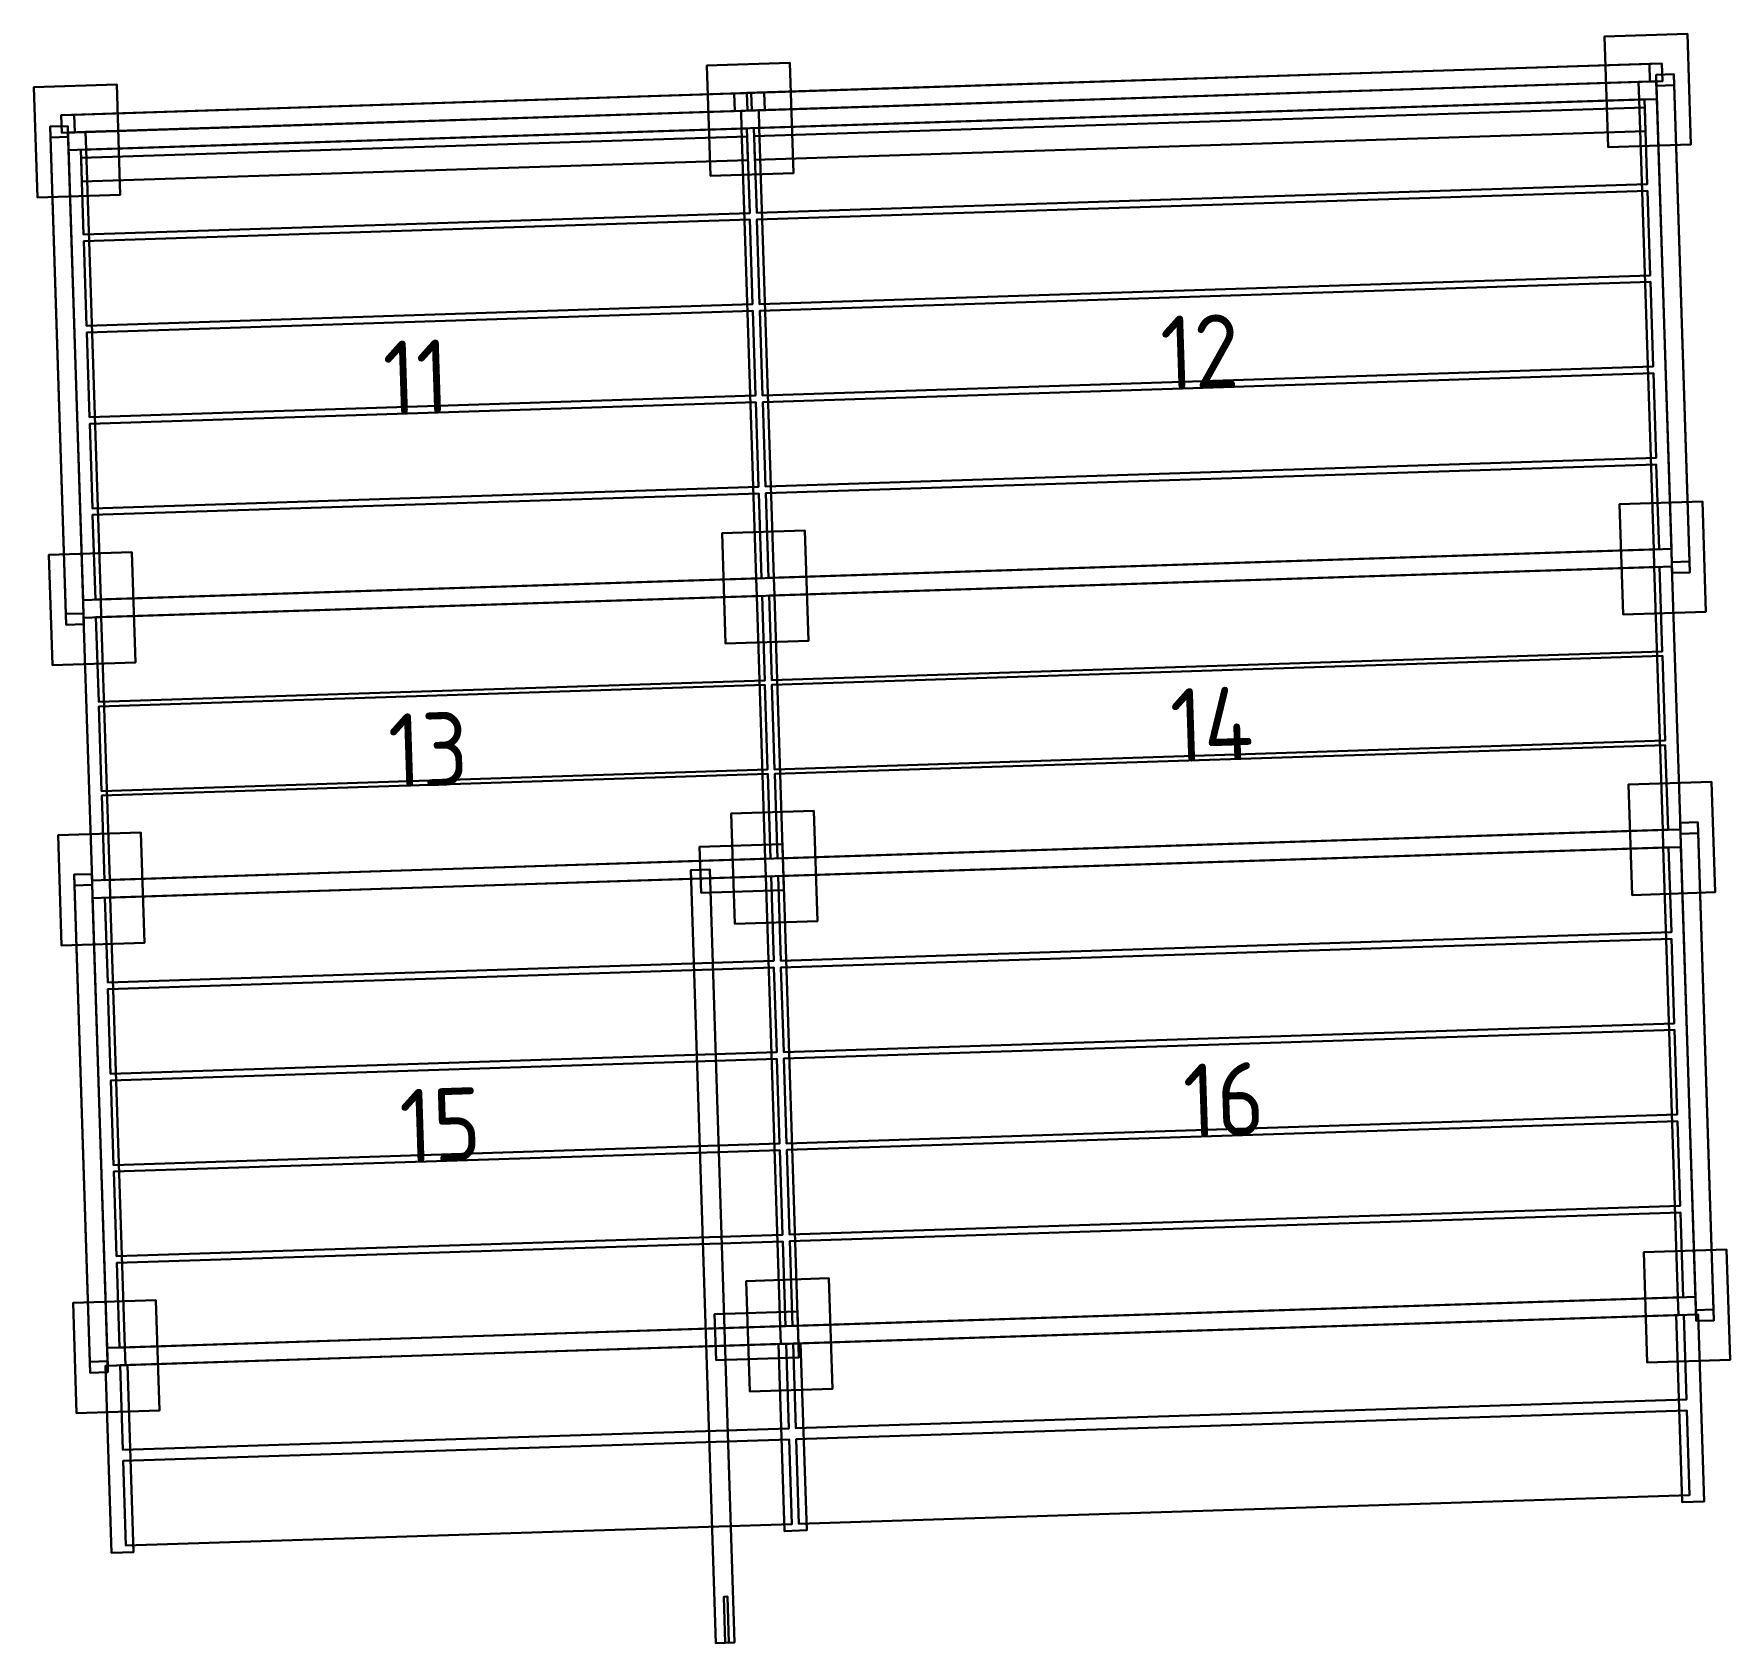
# Model space of a CAD drawing. Header units: millimetres. Extents: x -100 to 108163, y -1208 to 29908.
# Drawn here: x 103556 to 108163, y 11221 to 15590 of the extents above; entities that cross this region are included whole.
import ezdxf
from ezdxf.enums import TextEntityAlignment as Align

# ---------------------------------------------------------------- set-up
doc = ezdxf.new("R2010")
doc.units = ezdxf.units.MM
doc.layers.add('KwikScaf 3D', color=7, linetype='CONTINUOUS')
doc.styles.add('KwikScaf ISO', font='isocp.shx')

msp = doc.modelspace()

# ---------------------------------------------------------------- texts
at = {"layer": 'KwikScaf 3D', "color": 230, "style": 'KwikScaf ISO'}
for s, p in [('12', (106722.7, 14727)), ('11', (104594.8, 14658.5)), ('14', (106755.3, 13715.6)), ('13', (104627.4, 13647)), ('16', (106788.1, 12696.1)), ('15', (104660.2, 12627.5))]:
    msp.add_text(s, height=200, rotation=1.8458, dxfattribs=at).set_placement(p, align=Align.MIDDLE_CENTER)

# ---------------------------------------------------------------- meshes
at = {"layer": 'KwikScaf 3D', "color": 200}
mesh = msp.add_polymesh((6, 3), dxfattribs=at)
for k, corner in enumerate([(107822.2, 15582.9, -460), (107822.2, 15582.9, -498), (107822.2, 15582.9, -498), (108047.1, 15590.1, -460), (108047.1, 15590.1, -498), (108047.1, 15590.1, -498), (108056.7, 15290.3, -460), (108056.7, 15290.3, -498), (108047.1, 15590.1, -498), (107831.8, 15283.1, -460), (107831.8, 15283.1, -498), (107822.2, 15582.9, -498), (107831.8, 15283.1, -460), (107831.8, 15283.1, -460), (107822.2, 15582.9, -460), (108056.7, 15290.3, -460), (108056.7, 15290.3, -460), (108047.1, 15590.1, -460)]):
    mesh.set_mesh_vertex(divmod(k, 3), corner)
mesh = msp.add_polymesh((6, 3), dxfattribs=at)
for k, corner in enumerate([(105384.4, 15504.3, -460), (105384.4, 15504.3, -498), (105384.4, 15504.3, -498), (105609.3, 15511.6, -460), (105609.3, 15511.6, -498), (105609.3, 15511.6, -498), (105619, 15211.7, -460), (105619, 15211.7, -498), (105609.3, 15511.6, -498), (105394.1, 15204.5, -460), (105394.1, 15204.5, -498), (105384.4, 15504.3, -498), (105394.1, 15204.5, -460), (105394.1, 15204.5, -460), (105384.4, 15504.3, -460), (105619, 15211.7, -460), (105619, 15211.7, -460), (105609.3, 15511.6, -460)]):
    mesh.set_mesh_vertex(divmod(k, 3), corner)
at = {"layer": 'KwikScaf 3D', "color": 150}
mesh = msp.add_polymesh((6, 3), dxfattribs=at)
for k, corner in enumerate([(105492.6, 15429.8, 2521.9), (105458.5, 15428.7, 2488.2), (105458.5, 15428.7, 2488.2), (107978.1, 15509.9, -0.4), (107943.9, 15508.8, -34.1), (107943.9, 15508.8, -34.1), (107979.6, 15461.9, -0.4), (107945.5, 15460.8, -34.1), (107943.9, 15508.8, -34.1), (105494.2, 15381.8, 2521.9), (105460, 15380.7, 2488.2), (105458.5, 15428.7, 2488.2), (105494.2, 15381.8, 2521.9), (105494.2, 15381.8, 2521.9), (105492.6, 15429.8, 2521.9), (107979.6, 15461.9, -0.4), (107979.6, 15461.9, -0.4), (107978.1, 15509.9, -0.4)]):
    mesh.set_mesh_vertex(divmod(k, 3), corner)
mesh = msp.add_polymesh((6, 3), dxfattribs=at)
for k, corner in enumerate([(107945.5, 15460.8, 5493.9), (107979.6, 15461.9, 5460.2), (107979.6, 15461.9, 5460.2), (105460, 15380.7, 2971.6), (105494.2, 15381.8, 2937.9), (105494.2, 15381.8, 2937.9), (105458.5, 15428.7, 2971.6), (105492.6, 15429.8, 2937.9), (105494.2, 15381.8, 2937.9), (107943.9, 15508.8, 5493.9), (107978.1, 15509.9, 5460.2), (107979.6, 15461.9, 5460.2), (107943.9, 15508.8, 5493.9), (107943.9, 15508.8, 5493.9), (107945.5, 15460.8, 5493.9), (105458.5, 15428.7, 2971.6), (105458.5, 15428.7, 2971.6), (105460, 15380.7, 2971.6)]):
    mesh.set_mesh_vertex(divmod(k, 3), corner)
mesh = msp.add_polymesh((6, 3), dxfattribs=at)
for k, corner in enumerate([(105492.6, 15429.8, 8465.9), (105458.5, 15428.7, 8432.2), (105458.5, 15428.7, 8432.2), (107978.1, 15509.9, 5943.6), (107943.9, 15508.8, 5909.9), (107943.9, 15508.8, 5909.9), (107979.6, 15461.9, 5943.6), (107945.5, 15460.8, 5909.9), (107943.9, 15508.8, 5909.9), (105494.2, 15381.8, 8465.9), (105460, 15380.7, 8432.2), (105458.5, 15428.7, 8432.2), (105494.2, 15381.8, 8465.9), (105494.2, 15381.8, 8465.9), (105492.6, 15429.8, 8465.9), (107979.6, 15461.9, 5943.6), (107979.6, 15461.9, 5943.6), (107978.1, 15509.9, 5943.6)]):
    mesh.set_mesh_vertex(divmod(k, 3), corner)
mesh = msp.add_polymesh((6, 3), dxfattribs=at)
for k, corner in enumerate([(108011, 15451, 1059.7), (108010.1, 15480.5, 1021.8), (108010.1, 15480.5, 1021.8), (108053.7, 14128, 30.1), (108052.7, 14157.5, -7.8), (108052.7, 14157.5, -7.8), (108005.7, 14126.5, 30.1), (108004.7, 14155.9, -7.8), (108052.7, 14157.5, -7.8), (107963.1, 15449.5, 1059.7), (107962.1, 15478.9, 1021.8), (108010.1, 15480.5, 1021.8), (107963.1, 15449.5, 1059.7), (107963.1, 15449.5, 1059.7), (108011, 15451, 1059.7), (108005.7, 14126.5, 30.1), (108005.7, 14126.5, 30.1), (108053.7, 14128, 30.1)]):
    mesh.set_mesh_vertex(divmod(k, 3), corner)
mesh = msp.add_polymesh((6, 3), dxfattribs=at)
for k, corner in enumerate([(108004.7, 14155.9, 3041.1), (108005.7, 14126.5, 3003.2), (108005.7, 14126.5, 3003.2), (107962.1, 15478.9, 2011.4), (107963.1, 15449.5, 1973.5), (107963.1, 15449.5, 1973.5), (108010.1, 15480.5, 2011.4), (108011, 15451, 1973.5), (107963.1, 15449.5, 1973.5), (108052.7, 14157.5, 3041.1), (108053.7, 14128, 3003.2), (108005.7, 14126.5, 3003.2), (108052.7, 14157.5, 3041.1), (108052.7, 14157.5, 3041.1), (108004.7, 14155.9, 3041.1), (108010.1, 15480.5, 2011.4), (108010.1, 15480.5, 2011.4), (107962.1, 15478.9, 2011.4)]):
    mesh.set_mesh_vertex(divmod(k, 3), corner)
mesh = msp.add_polymesh((6, 3), dxfattribs=at)
for k, corner in enumerate([(108011, 15451, 5022.4), (108010.1, 15480.5, 4984.5), (108010.1, 15480.5, 4984.5), (108053.7, 14128, 3992.7), (108052.7, 14157.5, 3954.8), (108052.7, 14157.5, 3954.8), (108005.7, 14126.5, 3992.7), (108004.7, 14155.9, 3954.8), (108052.7, 14157.5, 3954.8), (107963.1, 15449.5, 5022.4), (107962.1, 15478.9, 4984.5), (108010.1, 15480.5, 4984.5), (107963.1, 15449.5, 5022.4), (107963.1, 15449.5, 5022.4), (108011, 15451, 5022.4), (108005.7, 14126.5, 3992.7), (108005.7, 14126.5, 3992.7), (108053.7, 14128, 3992.7)]):
    mesh.set_mesh_vertex(divmod(k, 3), corner)
mesh = msp.add_polymesh((6, 3), dxfattribs=at)
for k, corner in enumerate([(108004.7, 14155.9, 7003.7), (108005.7, 14126.5, 6965.8), (108005.7, 14126.5, 6965.8), (107962.1, 15478.9, 5974), (107963.1, 15449.5, 5936.1), (107963.1, 15449.5, 5936.1), (108010.1, 15480.5, 5974), (108011, 15451, 5936.1), (107963.1, 15449.5, 5936.1), (108052.7, 14157.5, 7003.7), (108053.7, 14128, 6965.8), (108005.7, 14126.5, 6965.8), (108052.7, 14157.5, 7003.7), (108052.7, 14157.5, 7003.7), (108004.7, 14155.9, 7003.7), (108010.1, 15480.5, 5974), (108010.1, 15480.5, 5974), (107962.1, 15478.9, 5974)]):
    mesh.set_mesh_vertex(divmod(k, 3), corner)
mesh = msp.add_polymesh((6, 3), dxfattribs=at)
for k, corner in enumerate([(108011, 15451, 8985), (108010.1, 15480.5, 8947.1), (108010.1, 15480.5, 8947.1), (108053.7, 14128, 7955.3), (108052.7, 14157.5, 7917.5), (108052.7, 14157.5, 7917.5), (108005.7, 14126.5, 7955.3), (108004.7, 14155.9, 7917.5), (108052.7, 14157.5, 7917.5), (107963.1, 15449.5, 8985), (107962.1, 15478.9, 8947.1), (108010.1, 15480.5, 8947.1), (107963.1, 15449.5, 8985), (107963.1, 15449.5, 8985), (108011, 15451, 8985), (108005.7, 14126.5, 7955.3), (108005.7, 14126.5, 7955.3), (108053.7, 14128, 7955.3)]):
    mesh.set_mesh_vertex(divmod(k, 3), corner)
at = {"layer": 'KwikScaf 3D', "color": 200}
mesh = msp.add_polymesh((6, 3), dxfattribs=at)
for k, corner in enumerate([(103556.4, 15445.4, -460), (103556.4, 15445.4, -498), (103556.4, 15445.4, -498), (103781.3, 15452.7, -460), (103781.3, 15452.7, -498), (103781.3, 15452.7, -498), (103790.9, 15152.8, -460), (103790.9, 15152.8, -498), (103781.3, 15452.7, -498), (103566.1, 15145.6, -460), (103566.1, 15145.6, -498), (103556.4, 15445.4, -498), (103566.1, 15145.6, -460), (103566.1, 15145.6, -460), (103556.4, 15445.4, -460), (103790.9, 15152.8, -460), (103790.9, 15152.8, -460), (103781.3, 15452.7, -460)]):
    mesh.set_mesh_vertex(divmod(k, 3), corner)
at = {"layer": 'KwikScaf 3D', "color": 40}
mesh = msp.add_polymesh((6, 3), dxfattribs=at)
for k, corner in enumerate([(107916.2, 15411.8, 80), (107916.2, 15411.8, 32), (107916.2, 15411.8, 32), (105526.5, 15334.8, 80), (105526.5, 15334.8, 32), (105526.5, 15334.8, 32), (105524.9, 15382.8, 80), (105524.9, 15382.8, 32), (105526.5, 15334.8, 32), (107914.7, 15459.8, 80), (107914.7, 15459.8, 32), (107916.2, 15411.8, 32), (107914.7, 15459.8, 80), (107914.7, 15459.8, 80), (107916.2, 15411.8, 80), (105524.9, 15382.8, 80), (105524.9, 15382.8, 80), (105526.5, 15334.8, 80)]):
    mesh.set_mesh_vertex(divmod(k, 3), corner)
mesh = msp.add_polymesh((6, 3), dxfattribs=at)
for k, corner in enumerate([(107916.2, 15411.8, 1566), (107916.2, 15411.8, 1518), (107916.2, 15411.8, 1518), (105526.5, 15334.8, 1566), (105526.5, 15334.8, 1518), (105526.5, 15334.8, 1518), (105524.9, 15382.8, 1566), (105524.9, 15382.8, 1518), (105526.5, 15334.8, 1518), (107914.7, 15459.8, 1566), (107914.7, 15459.8, 1518), (107916.2, 15411.8, 1518), (107914.7, 15459.8, 1566), (107914.7, 15459.8, 1566), (107916.2, 15411.8, 1566), (105524.9, 15382.8, 1566), (105524.9, 15382.8, 1566), (105526.5, 15334.8, 1566)]):
    mesh.set_mesh_vertex(divmod(k, 3), corner)
mesh = msp.add_polymesh((6, 3), dxfattribs=at)
for k, corner in enumerate([(107916.2, 15411.8, 3547.3), (107916.2, 15411.8, 3499.3), (107916.2, 15411.8, 3499.3), (105526.5, 15334.8, 3547.3), (105526.5, 15334.8, 3499.3), (105526.5, 15334.8, 3499.3), (105524.9, 15382.8, 3547.3), (105524.9, 15382.8, 3499.3), (105526.5, 15334.8, 3499.3), (107914.7, 15459.8, 3547.3), (107914.7, 15459.8, 3499.3), (107916.2, 15411.8, 3499.3), (107914.7, 15459.8, 3547.3), (107914.7, 15459.8, 3547.3), (107916.2, 15411.8, 3547.3), (105524.9, 15382.8, 3547.3), (105524.9, 15382.8, 3547.3), (105526.5, 15334.8, 3547.3)]):
    mesh.set_mesh_vertex(divmod(k, 3), corner)
mesh = msp.add_polymesh((6, 3), dxfattribs=at)
for k, corner in enumerate([(107916.2, 15411.8, 5528.6), (107916.2, 15411.8, 5480.6), (107916.2, 15411.8, 5480.6), (105526.5, 15334.8, 5528.6), (105526.5, 15334.8, 5480.6), (105526.5, 15334.8, 5480.6), (105524.9, 15382.8, 5528.6), (105524.9, 15382.8, 5480.6), (105526.5, 15334.8, 5480.6), (107914.7, 15459.8, 5528.6), (107914.7, 15459.8, 5480.6), (107916.2, 15411.8, 5480.6), (107914.7, 15459.8, 5528.6), (107914.7, 15459.8, 5528.6), (107916.2, 15411.8, 5528.6), (105524.9, 15382.8, 5528.6), (105524.9, 15382.8, 5528.6), (105526.5, 15334.8, 5528.6)]):
    mesh.set_mesh_vertex(divmod(k, 3), corner)
mesh = msp.add_polymesh((6, 3), dxfattribs=at)
for k, corner in enumerate([(107916.2, 15411.8, 7509.9), (107916.2, 15411.8, 7461.9), (107916.2, 15411.8, 7461.9), (105526.5, 15334.8, 7509.9), (105526.5, 15334.8, 7461.9), (105526.5, 15334.8, 7461.9), (105524.9, 15382.8, 7509.9), (105524.9, 15382.8, 7461.9), (105526.5, 15334.8, 7461.9), (107914.7, 15459.8, 7509.9), (107914.7, 15459.8, 7461.9), (107916.2, 15411.8, 7461.9), (107914.7, 15459.8, 7509.9), (107914.7, 15459.8, 7509.9), (107916.2, 15411.8, 7509.9), (105524.9, 15382.8, 7509.9), (105524.9, 15382.8, 7509.9), (105526.5, 15334.8, 7509.9)]):
    mesh.set_mesh_vertex(divmod(k, 3), corner)
at = {"layer": 'KwikScaf 3D', "color": 70}
mesh = msp.add_polymesh((6, 3), dxfattribs=at)
for k, corner in enumerate([(107916.2, 15411.8, 8500.6), (107916.2, 15411.8, 8452.6), (107916.2, 15411.8, 8452.6), (105526.5, 15334.8, 8500.6), (105526.5, 15334.8, 8452.6), (105526.5, 15334.8, 8452.6), (105524.9, 15382.8, 8500.6), (105524.9, 15382.8, 8452.6), (105526.5, 15334.8, 8452.6), (107914.7, 15459.8, 8500.6), (107914.7, 15459.8, 8452.6), (107916.2, 15411.8, 8452.6), (107914.7, 15459.8, 8500.6), (107914.7, 15459.8, 8500.6), (107916.2, 15411.8, 8500.6), (105524.9, 15382.8, 8500.6), (105524.9, 15382.8, 8500.6), (105526.5, 15334.8, 8500.6)]):
    mesh.set_mesh_vertex(divmod(k, 3), corner)
at = {"layer": 'KwikScaf 3D', "color": 80}
mesh = msp.add_polymesh((6, 3), dxfattribs=at)
for k, corner in enumerate([(107916.2, 15411.8, 8005.3), (107916.2, 15411.8, 7957.3), (107916.2, 15411.8, 7957.3), (105526.5, 15334.8, 8005.3), (105526.5, 15334.8, 7957.3), (105526.5, 15334.8, 7957.3), (105524.9, 15382.8, 8005.3), (105524.9, 15382.8, 7957.3), (105526.5, 15334.8, 7957.3), (107914.7, 15459.8, 8005.3), (107914.7, 15459.8, 7957.3), (107916.2, 15411.8, 7957.3), (107914.7, 15459.8, 8005.3), (107914.7, 15459.8, 8005.3), (107916.2, 15411.8, 8005.3), (105524.9, 15382.8, 8005.3), (105524.9, 15382.8, 8005.3), (105526.5, 15334.8, 8005.3)]):
    mesh.set_mesh_vertex(divmod(k, 3), corner)
at = {"layer": 'KwikScaf 3D', "color": 40}
mesh = msp.add_polymesh((6, 3), dxfattribs=at)
for k, corner in enumerate([(107916.2, 15411.8, 9491.3), (107916.2, 15411.8, 9443.3), (107916.2, 15411.8, 9443.3), (105526.5, 15334.8, 9491.3), (105526.5, 15334.8, 9443.3), (105526.5, 15334.8, 9443.3), (105524.9, 15382.8, 9491.3), (105524.9, 15382.8, 9443.3), (105526.5, 15334.8, 9443.3), (107914.7, 15459.8, 9491.3), (107914.7, 15459.8, 9443.3), (107916.2, 15411.8, 9443.3), (107914.7, 15459.8, 9491.3), (107914.7, 15459.8, 9491.3), (107916.2, 15411.8, 9491.3), (105524.9, 15382.8, 9491.3), (105524.9, 15382.8, 9491.3), (105526.5, 15334.8, 9491.3)]):
    mesh.set_mesh_vertex(divmod(k, 3), corner)
at = {"layer": 'KwikScaf 3D', "color": 70}
mesh = msp.add_polymesh((6, 3), dxfattribs=at)
for k, corner in enumerate([(107916.2, 15411.8, 10481.9), (107916.2, 15411.8, 10433.9), (107916.2, 15411.8, 10433.9), (105526.5, 15334.8, 10481.9), (105526.5, 15334.8, 10433.9), (105526.5, 15334.8, 10433.9), (105524.9, 15382.8, 10481.9), (105524.9, 15382.8, 10433.9), (105526.5, 15334.8, 10433.9), (107914.7, 15459.8, 10481.9), (107914.7, 15459.8, 10433.9), (107916.2, 15411.8, 10433.9), (107914.7, 15459.8, 10481.9), (107914.7, 15459.8, 10481.9), (107916.2, 15411.8, 10481.9), (105524.9, 15382.8, 10481.9), (105524.9, 15382.8, 10481.9), (105526.5, 15334.8, 10481.9)]):
    mesh.set_mesh_vertex(divmod(k, 3), corner)
at = {"layer": 'KwikScaf 3D', "color": 80}
mesh = msp.add_polymesh((6, 3), dxfattribs=at)
for k, corner in enumerate([(107916.2, 15411.8, 9986.6), (107916.2, 15411.8, 9938.6), (107916.2, 15411.8, 9938.6), (105526.5, 15334.8, 9986.6), (105526.5, 15334.8, 9938.6), (105526.5, 15334.8, 9938.6), (105524.9, 15382.8, 9986.6), (105524.9, 15382.8, 9938.6), (105526.5, 15334.8, 9938.6), (107914.7, 15459.8, 9986.6), (107914.7, 15459.8, 9938.6), (107916.2, 15411.8, 9938.6), (107914.7, 15459.8, 9986.6), (107914.7, 15459.8, 9986.6), (107916.2, 15411.8, 9986.6), (105524.9, 15382.8, 9986.6), (105524.9, 15382.8, 9986.6), (105526.5, 15334.8, 9986.6)]):
    mesh.set_mesh_vertex(divmod(k, 3), corner)
at = {"layer": 'KwikScaf 3D', "color": 180}
mesh = msp.add_polymesh((6, 3), dxfattribs=at)
for k, corner in enumerate([(107962.7, 15461.4, 2887), (107914.7, 15459.8, 2887), (107914.7, 15459.8, 2887), (107962.7, 15461.4, -185), (107914.7, 15459.8, -185), (107914.7, 15459.8, -185), (107964.2, 15413.4, -185), (107916.2, 15411.8, -185), (107914.7, 15459.8, -185), (107964.2, 15413.4, 2887), (107916.2, 15411.8, 2887), (107914.7, 15459.8, 2887), (107964.2, 15413.4, 2887), (107964.2, 15413.4, 2887), (107962.7, 15461.4, 2887), (107964.2, 15413.4, -185), (107964.2, 15413.4, -185), (107962.7, 15461.4, -185)]):
    mesh.set_mesh_vertex(divmod(k, 3), corner)
mesh = msp.add_polymesh((6, 3), dxfattribs=at)
for k, corner in enumerate([(107962.7, 15461.4, 5859), (107914.7, 15459.8, 5859), (107914.7, 15459.8, 5859), (107962.7, 15461.4, 2787), (107914.7, 15459.8, 2787), (107914.7, 15459.8, 2787), (107964.2, 15413.4, 2787), (107916.2, 15411.8, 2787), (107914.7, 15459.8, 2787), (107964.2, 15413.4, 5859), (107916.2, 15411.8, 5859), (107914.7, 15459.8, 5859), (107964.2, 15413.4, 5859), (107964.2, 15413.4, 5859), (107962.7, 15461.4, 5859), (107964.2, 15413.4, 2787), (107964.2, 15413.4, 2787), (107962.7, 15461.4, 2787)]):
    mesh.set_mesh_vertex(divmod(k, 3), corner)
mesh = msp.add_polymesh((6, 3), dxfattribs=at)
for k, corner in enumerate([(107962.7, 15461.4, 8831), (107914.7, 15459.8, 8831), (107914.7, 15459.8, 8831), (107962.7, 15461.4, 5759), (107914.7, 15459.8, 5759), (107914.7, 15459.8, 5759), (107964.2, 15413.4, 5759), (107916.2, 15411.8, 5759), (107914.7, 15459.8, 5759), (107964.2, 15413.4, 8831), (107916.2, 15411.8, 8831), (107914.7, 15459.8, 8831), (107964.2, 15413.4, 8831), (107964.2, 15413.4, 8831), (107962.7, 15461.4, 8831), (107964.2, 15413.4, 5759), (107964.2, 15413.4, 5759), (107962.7, 15461.4, 5759)]):
    mesh.set_mesh_vertex(divmod(k, 3), corner)
mesh = msp.add_polymesh((6, 3), dxfattribs=at)
for k, corner in enumerate([(107962.7, 15461.4, 10812.3), (107914.7, 15459.8, 10812.3), (107914.7, 15459.8, 10812.3), (107962.7, 15461.4, 8731), (107914.7, 15459.8, 8731), (107914.7, 15459.8, 8731), (107964.2, 15413.4, 8731), (107916.2, 15411.8, 8731), (107914.7, 15459.8, 8731), (107964.2, 15413.4, 10812.3), (107916.2, 15411.8, 10812.3), (107914.7, 15459.8, 10812.3), (107964.2, 15413.4, 10812.3), (107964.2, 15413.4, 10812.3), (107962.7, 15461.4, 10812.3), (107964.2, 15413.4, 8731), (107964.2, 15413.4, 8731), (107962.7, 15461.4, 8731)]):
    mesh.set_mesh_vertex(divmod(k, 3), corner)
at = {"layer": 'KwikScaf 3D', "color": 190}
mesh = msp.add_polymesh((6, 3), dxfattribs=at)
for k, corner in enumerate([(107962.7, 15461.4), (107914.7, 15459.8), (107914.7, 15459.8), (107962.7, 15461.4, -460), (107914.7, 15459.8, -460), (107914.7, 15459.8, -460), (107964.2, 15413.4, -460), (107916.2, 15411.8, -460), (107914.7, 15459.8, -460), (107964.2, 15413.4), (107916.2, 15411.8), (107914.7, 15459.8), (107964.2, 15413.4), (107964.2, 15413.4), (107962.7, 15461.4), (107964.2, 15413.4, -460), (107964.2, 15413.4, -460), (107962.7, 15461.4, -460)]):
    mesh.set_mesh_vertex(divmod(k, 3), corner)
at = {"layer": 'KwikScaf 3D', "color": 150}
mesh = msp.add_polymesh((6, 3), dxfattribs=at)
for k, corner in enumerate([(103665.9, 15370.9, 2027.6), (103630.7, 15369.8, 1995), (103630.7, 15369.8, 1995), (105540.1, 15431.3, -1.7), (105504.8, 15430.2, -34.3), (105504.8, 15430.2, -34.3), (105541.6, 15383.3, -1.7), (105506.4, 15382.2, -34.3), (105504.8, 15430.2, -34.3), (103667.5, 15322.9, 2027.6), (103632.2, 15321.8, 1995), (103630.7, 15369.8, 1995), (103667.5, 15322.9, 2027.6), (103667.5, 15322.9, 2027.6), (103665.9, 15370.9, 2027.6), (105541.6, 15383.3, -1.7), (105541.6, 15383.3, -1.7), (105540.1, 15431.3, -1.7)]):
    mesh.set_mesh_vertex(divmod(k, 3), corner)
mesh = msp.add_polymesh((6, 3), dxfattribs=at)
for k, corner in enumerate([(105506.4, 15382.2, 4504.2), (105541.6, 15383.3, 4471.7), (105541.6, 15383.3, 4471.7), (103632.2, 15321.8, 2475), (103667.5, 15322.9, 2442.4), (103667.5, 15322.9, 2442.4), (103630.7, 15369.8, 2475), (103665.9, 15370.9, 2442.4), (103667.5, 15322.9, 2442.4), (105504.8, 15430.2, 4504.2), (105540.1, 15431.3, 4471.7), (105541.6, 15383.3, 4471.7), (105504.8, 15430.2, 4504.2), (105504.8, 15430.2, 4504.2), (105506.4, 15382.2, 4504.2), (103630.7, 15369.8, 2475), (103630.7, 15369.8, 2475), (103632.2, 15321.8, 2475)]):
    mesh.set_mesh_vertex(divmod(k, 3), corner)
mesh = msp.add_polymesh((6, 3), dxfattribs=at)
for k, corner in enumerate([(103665.9, 15370.9, 6980.9), (103630.7, 15369.8, 6948.3), (103630.7, 15369.8, 6948.3), (105540.1, 15431.3, 4951.6), (105504.8, 15430.2, 4919), (105504.8, 15430.2, 4919), (105541.6, 15383.3, 4951.6), (105506.4, 15382.2, 4919), (105504.8, 15430.2, 4919), (103667.5, 15322.9, 6980.9), (103632.2, 15321.8, 6948.3), (103630.7, 15369.8, 6948.3), (103667.5, 15322.9, 6980.9), (103667.5, 15322.9, 6980.9), (103665.9, 15370.9, 6980.9), (105541.6, 15383.3, 4951.6), (105541.6, 15383.3, 4951.6), (105540.1, 15431.3, 4951.6)]):
    mesh.set_mesh_vertex(divmod(k, 3), corner)
mesh = msp.add_polymesh((6, 3), dxfattribs=at)
for k, corner in enumerate([(105506.4, 15382.2, 9457.5), (105541.6, 15383.3, 9425), (105541.6, 15383.3, 9425), (103632.2, 15321.8, 7428.3), (103667.5, 15322.9, 7395.7), (103667.5, 15322.9, 7395.7), (103630.7, 15369.8, 7428.3), (103665.9, 15370.9, 7395.7), (103667.5, 15322.9, 7395.7), (105504.8, 15430.2, 9457.5), (105540.1, 15431.3, 9425), (105541.6, 15383.3, 9425), (105504.8, 15430.2, 9457.5), (105504.8, 15430.2, 9457.5), (105506.4, 15382.2, 9457.5), (103630.7, 15369.8, 7428.3), (103630.7, 15369.8, 7428.3), (103632.2, 15321.8, 7428.3)]):
    mesh.set_mesh_vertex(divmod(k, 3), corner)
at = {"layer": 'KwikScaf 3D', "color": 20}
mesh = msp.add_polymesh((6, 3), dxfattribs=at)
for k, corner in enumerate([(107938.1, 15182.4, 7550.9), (107938.1, 15182.4, 7486.9), (107938.1, 15182.4, 7486.9), (105519.4, 15104.5, 7550.9), (105519.4, 15104.5, 7486.9), (105519.4, 15104.5, 7486.9), (105512, 15334.4, 7550.9), (105512, 15334.4, 7486.9), (105519.4, 15104.5, 7486.9), (107930.7, 15412.3, 7550.9), (107930.7, 15412.3, 7486.9), (107938.1, 15182.4, 7486.9), (107930.7, 15412.3, 7550.9), (107930.7, 15412.3, 7550.9), (107938.1, 15182.4, 7550.9), (105512, 15334.4, 7550.9), (105512, 15334.4, 7550.9), (105519.4, 15104.5, 7550.9)]):
    mesh.set_mesh_vertex(divmod(k, 3), corner)
mesh = msp.add_polymesh((6, 3), dxfattribs=at)
for k, corner in enumerate([(107938.1, 15182.4, 9532.3), (107938.1, 15182.4, 9468.3), (107938.1, 15182.4, 9468.3), (105519.4, 15104.5, 9532.3), (105519.4, 15104.5, 9468.3), (105519.4, 15104.5, 9468.3), (105512, 15334.4, 9532.3), (105512, 15334.4, 9468.3), (105519.4, 15104.5, 9468.3), (107930.7, 15412.3, 9532.3), (107930.7, 15412.3, 9468.3), (107938.1, 15182.4, 9468.3), (107930.7, 15412.3, 9532.3), (107930.7, 15412.3, 9532.3), (107938.1, 15182.4, 9532.3), (105512, 15334.4, 9532.3), (105512, 15334.4, 9532.3), (105519.4, 15104.5, 9532.3)]):
    mesh.set_mesh_vertex(divmod(k, 3), corner)
at = {"layer": 'KwikScaf 3D', "color": 90}
mesh = msp.add_polymesh((6, 3), dxfattribs=at)
for k, corner in enumerate([(107933.5, 15326.3, 7550.9), (107931.4, 15390.3, 7550.9), (107931.4, 15390.3, 7550.9), (105514.8, 15248.4, 7550.9), (105512.7, 15312.4, 7550.9), (105512.7, 15312.4, 7550.9), (105514.8, 15248.4, 7780.9), (105512.7, 15312.4, 7780.9), (105512.7, 15312.4, 7550.9), (107933.5, 15326.3, 7780.9), (107931.4, 15390.3, 7780.9), (107931.4, 15390.3, 7550.9), (107933.5, 15326.3, 7780.9), (107933.5, 15326.3, 7780.9), (107933.5, 15326.3, 7550.9), (105514.8, 15248.4, 7780.9), (105514.8, 15248.4, 7780.9), (105514.8, 15248.4, 7550.9)]):
    mesh.set_mesh_vertex(divmod(k, 3), corner)
mesh = msp.add_polymesh((6, 3), dxfattribs=at)
for k, corner in enumerate([(107933.5, 15326.3, 9532.3), (107931.4, 15390.3, 9532.3), (107931.4, 15390.3, 9532.3), (105514.8, 15248.4, 9532.3), (105512.7, 15312.4, 9532.3), (105512.7, 15312.4, 9532.3), (105514.8, 15248.4, 9762.3), (105512.7, 15312.4, 9762.3), (105512.7, 15312.4, 9532.3), (107933.5, 15326.3, 9762.3), (107931.4, 15390.3, 9762.3), (107931.4, 15390.3, 9532.3), (107933.5, 15326.3, 9762.3), (107933.5, 15326.3, 9762.3), (107933.5, 15326.3, 9532.3), (105514.8, 15248.4, 9762.3), (105514.8, 15248.4, 9762.3), (105514.8, 15248.4, 9532.3)]):
    mesh.set_mesh_vertex(divmod(k, 3), corner)
at = {"layer": 'KwikScaf 3D', "color": 50}
mesh = msp.add_polymesh((6, 3), dxfattribs=at)
for k, corner in enumerate([(107955.6, 14190.5, 100), (107955.6, 14190.5, 52), (107955.6, 14190.5, 52), (107916.2, 15411.8, 100), (107916.2, 15411.8, 52), (107916.2, 15411.8, 52), (107964.2, 15413.4, 100), (107964.2, 15413.4, 52), (107916.2, 15411.8, 52), (108003.6, 14192, 100), (108003.6, 14192, 52), (107955.6, 14190.5, 52), (108003.6, 14192, 100), (108003.6, 14192, 100), (107955.6, 14190.5, 100), (107964.2, 15413.4, 100), (107964.2, 15413.4, 100), (107916.2, 15411.8, 100)]):
    mesh.set_mesh_vertex(divmod(k, 3), corner)
mesh = msp.add_polymesh((6, 3), dxfattribs=at)
for k, corner in enumerate([(107955.6, 14190.5, 1586), (107955.6, 14190.5, 1538), (107955.6, 14190.5, 1538), (107916.2, 15411.8, 1586), (107916.2, 15411.8, 1538), (107916.2, 15411.8, 1538), (107964.2, 15413.4, 1586), (107964.2, 15413.4, 1538), (107916.2, 15411.8, 1538), (108003.6, 14192, 1586), (108003.6, 14192, 1538), (107955.6, 14190.5, 1538), (108003.6, 14192, 1586), (108003.6, 14192, 1586), (107955.6, 14190.5, 1586), (107964.2, 15413.4, 1586), (107964.2, 15413.4, 1586), (107916.2, 15411.8, 1586)]):
    mesh.set_mesh_vertex(divmod(k, 3), corner)
mesh = msp.add_polymesh((6, 3), dxfattribs=at)
for k, corner in enumerate([(107955.6, 14190.5, 3567.3), (107955.6, 14190.5, 3519.3), (107955.6, 14190.5, 3519.3), (107916.2, 15411.8, 3567.3), (107916.2, 15411.8, 3519.3), (107916.2, 15411.8, 3519.3), (107964.2, 15413.4, 3567.3), (107964.2, 15413.4, 3519.3), (107916.2, 15411.8, 3519.3), (108003.6, 14192, 3567.3), (108003.6, 14192, 3519.3), (107955.6, 14190.5, 3519.3), (108003.6, 14192, 3567.3), (108003.6, 14192, 3567.3), (107955.6, 14190.5, 3567.3), (107964.2, 15413.4, 3567.3), (107964.2, 15413.4, 3567.3), (107916.2, 15411.8, 3567.3)]):
    mesh.set_mesh_vertex(divmod(k, 3), corner)
mesh = msp.add_polymesh((6, 3), dxfattribs=at)
for k, corner in enumerate([(107955.6, 14190.5, 5548.6), (107955.6, 14190.5, 5500.6), (107955.6, 14190.5, 5500.6), (107916.2, 15411.8, 5548.6), (107916.2, 15411.8, 5500.6), (107916.2, 15411.8, 5500.6), (107964.2, 15413.4, 5548.6), (107964.2, 15413.4, 5500.6), (107916.2, 15411.8, 5500.6), (108003.6, 14192, 5548.6), (108003.6, 14192, 5500.6), (107955.6, 14190.5, 5500.6), (108003.6, 14192, 5548.6), (108003.6, 14192, 5548.6), (107955.6, 14190.5, 5548.6), (107964.2, 15413.4, 5548.6), (107964.2, 15413.4, 5548.6), (107916.2, 15411.8, 5548.6)]):
    mesh.set_mesh_vertex(divmod(k, 3), corner)
mesh = msp.add_polymesh((6, 3), dxfattribs=at)
for k, corner in enumerate([(107955.6, 14190.5, 7529.9), (107955.6, 14190.5, 7481.9), (107955.6, 14190.5, 7481.9), (107916.2, 15411.8, 7529.9), (107916.2, 15411.8, 7481.9), (107916.2, 15411.8, 7481.9), (107964.2, 15413.4, 7529.9), (107964.2, 15413.4, 7481.9), (107916.2, 15411.8, 7481.9), (108003.6, 14192, 7529.9), (108003.6, 14192, 7481.9), (107955.6, 14190.5, 7481.9), (108003.6, 14192, 7529.9), (108003.6, 14192, 7529.9), (107955.6, 14190.5, 7529.9), (107964.2, 15413.4, 7529.9), (107964.2, 15413.4, 7529.9), (107916.2, 15411.8, 7529.9)]):
    mesh.set_mesh_vertex(divmod(k, 3), corner)
at = {"layer": 'KwikScaf 3D', "color": 70}
mesh = msp.add_polymesh((6, 3), dxfattribs=at)
for k, corner in enumerate([(107955.6, 14190.5, 8475.6), (107955.6, 14190.5, 8427.6), (107955.6, 14190.5, 8427.6), (107916.2, 15411.8, 8475.6), (107916.2, 15411.8, 8427.6), (107916.2, 15411.8, 8427.6), (107964.2, 15413.4, 8475.6), (107964.2, 15413.4, 8427.6), (107916.2, 15411.8, 8427.6), (108003.6, 14192, 8475.6), (108003.6, 14192, 8427.6), (107955.6, 14190.5, 8427.6), (108003.6, 14192, 8475.6), (108003.6, 14192, 8475.6), (107955.6, 14190.5, 8475.6), (107964.2, 15413.4, 8475.6), (107964.2, 15413.4, 8475.6), (107916.2, 15411.8, 8475.6)]):
    mesh.set_mesh_vertex(divmod(k, 3), corner)
at = {"layer": 'KwikScaf 3D', "color": 80}
mesh = msp.add_polymesh((6, 3), dxfattribs=at)
for k, corner in enumerate([(107955.6, 14190.5, 7980.3), (107955.6, 14190.5, 7932.3), (107955.6, 14190.5, 7932.3), (107916.2, 15411.8, 7980.3), (107916.2, 15411.8, 7932.3), (107916.2, 15411.8, 7932.3), (107964.2, 15413.4, 7980.3), (107964.2, 15413.4, 7932.3), (107916.2, 15411.8, 7932.3), (108003.6, 14192, 7980.3), (108003.6, 14192, 7932.3), (107955.6, 14190.5, 7932.3), (108003.6, 14192, 7980.3), (108003.6, 14192, 7980.3), (107955.6, 14190.5, 7980.3), (107964.2, 15413.4, 7980.3), (107964.2, 15413.4, 7980.3), (107916.2, 15411.8, 7980.3)]):
    mesh.set_mesh_vertex(divmod(k, 3), corner)
at = {"layer": 'KwikScaf 3D', "color": 50}
mesh = msp.add_polymesh((6, 3), dxfattribs=at)
for k, corner in enumerate([(107955.6, 14190.5, 9511.3), (107955.6, 14190.5, 9463.3), (107955.6, 14190.5, 9463.3), (107916.2, 15411.8, 9511.3), (107916.2, 15411.8, 9463.3), (107916.2, 15411.8, 9463.3), (107964.2, 15413.4, 9511.3), (107964.2, 15413.4, 9463.3), (107916.2, 15411.8, 9463.3), (108003.6, 14192, 9511.3), (108003.6, 14192, 9463.3), (107955.6, 14190.5, 9463.3), (108003.6, 14192, 9511.3), (108003.6, 14192, 9511.3), (107955.6, 14190.5, 9511.3), (107964.2, 15413.4, 9511.3), (107964.2, 15413.4, 9511.3), (107916.2, 15411.8, 9511.3)]):
    mesh.set_mesh_vertex(divmod(k, 3), corner)
at = {"layer": 'KwikScaf 3D', "color": 70}
mesh = msp.add_polymesh((6, 3), dxfattribs=at)
for k, corner in enumerate([(107955.6, 14190.5, 10456.9), (107955.6, 14190.5, 10408.9), (107955.6, 14190.5, 10408.9), (107916.2, 15411.8, 10456.9), (107916.2, 15411.8, 10408.9), (107916.2, 15411.8, 10408.9), (107964.2, 15413.4, 10456.9), (107964.2, 15413.4, 10408.9), (107916.2, 15411.8, 10408.9), (108003.6, 14192, 10456.9), (108003.6, 14192, 10408.9), (107955.6, 14190.5, 10408.9), (108003.6, 14192, 10456.9), (108003.6, 14192, 10456.9), (107955.6, 14190.5, 10456.9), (107964.2, 15413.4, 10456.9), (107964.2, 15413.4, 10456.9), (107916.2, 15411.8, 10456.9)]):
    mesh.set_mesh_vertex(divmod(k, 3), corner)
at = {"layer": 'KwikScaf 3D', "color": 80}
mesh = msp.add_polymesh((6, 3), dxfattribs=at)
for k, corner in enumerate([(107955.6, 14190.5, 9961.6), (107955.6, 14190.5, 9913.6), (107955.6, 14190.5, 9913.6), (107916.2, 15411.8, 9961.6), (107916.2, 15411.8, 9913.6), (107916.2, 15411.8, 9913.6), (107964.2, 15413.4, 9961.6), (107964.2, 15413.4, 9913.6), (107916.2, 15411.8, 9913.6), (108003.6, 14192, 9961.6), (108003.6, 14192, 9913.6), (107955.6, 14190.5, 9913.6), (108003.6, 14192, 9961.6), (108003.6, 14192, 9961.6), (107955.6, 14190.5, 9961.6), (107964.2, 15413.4, 9961.6), (107964.2, 15413.4, 9961.6), (107916.2, 15411.8, 9961.6)]):
    mesh.set_mesh_vertex(divmod(k, 3), corner)
at = {"layer": 'KwikScaf 3D', "color": 40}
mesh = msp.add_polymesh((6, 3), dxfattribs=at)
for k, corner in enumerate([(105478.5, 15333.3, 80), (105478.5, 15333.3, 32), (105478.5, 15333.3, 32), (103698.4, 15275.9, 80), (103698.4, 15275.9, 32), (103698.4, 15275.9, 32), (103696.9, 15323.9, 80), (103696.9, 15323.9, 32), (103698.4, 15275.9, 32), (105477, 15381.3, 80), (105477, 15381.3, 32), (105478.5, 15333.3, 32), (105477, 15381.3, 80), (105477, 15381.3, 80), (105478.5, 15333.3, 80), (103696.9, 15323.9, 80), (103696.9, 15323.9, 80), (103698.4, 15275.9, 80)]):
    mesh.set_mesh_vertex(divmod(k, 3), corner)
mesh = msp.add_polymesh((6, 3), dxfattribs=at)
for k, corner in enumerate([(105478.5, 15333.3, 1566), (105478.5, 15333.3, 1518), (105478.5, 15333.3, 1518), (103698.4, 15275.9, 1566), (103698.4, 15275.9, 1518), (103698.4, 15275.9, 1518), (103696.9, 15323.9, 1566), (103696.9, 15323.9, 1518), (103698.4, 15275.9, 1518), (105477, 15381.3, 1566), (105477, 15381.3, 1518), (105478.5, 15333.3, 1518), (105477, 15381.3, 1566), (105477, 15381.3, 1566), (105478.5, 15333.3, 1566), (103696.9, 15323.9, 1566), (103696.9, 15323.9, 1566), (103698.4, 15275.9, 1566)]):
    mesh.set_mesh_vertex(divmod(k, 3), corner)
mesh = msp.add_polymesh((6, 3), dxfattribs=at)
for k, corner in enumerate([(105478.5, 15333.3, 3547.3), (105478.5, 15333.3, 3499.3), (105478.5, 15333.3, 3499.3), (103698.4, 15275.9, 3547.3), (103698.4, 15275.9, 3499.3), (103698.4, 15275.9, 3499.3), (103696.9, 15323.9, 3547.3), (103696.9, 15323.9, 3499.3), (103698.4, 15275.9, 3499.3), (105477, 15381.3, 3547.3), (105477, 15381.3, 3499.3), (105478.5, 15333.3, 3499.3), (105477, 15381.3, 3547.3), (105477, 15381.3, 3547.3), (105478.5, 15333.3, 3547.3), (103696.9, 15323.9, 3547.3), (103696.9, 15323.9, 3547.3), (103698.4, 15275.9, 3547.3)]):
    mesh.set_mesh_vertex(divmod(k, 3), corner)
mesh = msp.add_polymesh((6, 3), dxfattribs=at)
for k, corner in enumerate([(105478.5, 15333.3, 5528.6), (105478.5, 15333.3, 5480.6), (105478.5, 15333.3, 5480.6), (103698.4, 15275.9, 5528.6), (103698.4, 15275.9, 5480.6), (103698.4, 15275.9, 5480.6), (103696.9, 15323.9, 5528.6), (103696.9, 15323.9, 5480.6), (103698.4, 15275.9, 5480.6), (105477, 15381.3, 5528.6), (105477, 15381.3, 5480.6), (105478.5, 15333.3, 5480.6), (105477, 15381.3, 5528.6), (105477, 15381.3, 5528.6), (105478.5, 15333.3, 5528.6), (103696.9, 15323.9, 5528.6), (103696.9, 15323.9, 5528.6), (103698.4, 15275.9, 5528.6)]):
    mesh.set_mesh_vertex(divmod(k, 3), corner)
mesh = msp.add_polymesh((6, 3), dxfattribs=at)
for k, corner in enumerate([(105478.5, 15333.3, 7509.9), (105478.5, 15333.3, 7461.9), (105478.5, 15333.3, 7461.9), (103698.4, 15275.9, 7509.9), (103698.4, 15275.9, 7461.9), (103698.4, 15275.9, 7461.9), (103696.9, 15323.9, 7509.9), (103696.9, 15323.9, 7461.9), (103698.4, 15275.9, 7461.9), (105477, 15381.3, 7509.9), (105477, 15381.3, 7461.9), (105478.5, 15333.3, 7461.9), (105477, 15381.3, 7509.9), (105477, 15381.3, 7509.9), (105478.5, 15333.3, 7509.9), (103696.9, 15323.9, 7509.9), (103696.9, 15323.9, 7509.9), (103698.4, 15275.9, 7509.9)]):
    mesh.set_mesh_vertex(divmod(k, 3), corner)
at = {"layer": 'KwikScaf 3D', "color": 70}
mesh = msp.add_polymesh((6, 3), dxfattribs=at)
for k, corner in enumerate([(105478.5, 15333.3, 8500.6), (105478.5, 15333.3, 8452.6), (105478.5, 15333.3, 8452.6), (103698.4, 15275.9, 8500.6), (103698.4, 15275.9, 8452.6), (103698.4, 15275.9, 8452.6), (103696.9, 15323.9, 8500.6), (103696.9, 15323.9, 8452.6), (103698.4, 15275.9, 8452.6), (105477, 15381.3, 8500.6), (105477, 15381.3, 8452.6), (105478.5, 15333.3, 8452.6), (105477, 15381.3, 8500.6), (105477, 15381.3, 8500.6), (105478.5, 15333.3, 8500.6), (103696.9, 15323.9, 8500.6), (103696.9, 15323.9, 8500.6), (103698.4, 15275.9, 8500.6)]):
    mesh.set_mesh_vertex(divmod(k, 3), corner)
at = {"layer": 'KwikScaf 3D', "color": 80}
mesh = msp.add_polymesh((6, 3), dxfattribs=at)
for k, corner in enumerate([(105478.5, 15333.3, 8005.3), (105478.5, 15333.3, 7957.3), (105478.5, 15333.3, 7957.3), (103698.4, 15275.9, 8005.3), (103698.4, 15275.9, 7957.3), (103698.4, 15275.9, 7957.3), (103696.9, 15323.9, 8005.3), (103696.9, 15323.9, 7957.3), (103698.4, 15275.9, 7957.3), (105477, 15381.3, 8005.3), (105477, 15381.3, 7957.3), (105478.5, 15333.3, 7957.3), (105477, 15381.3, 8005.3), (105477, 15381.3, 8005.3), (105478.5, 15333.3, 8005.3), (103696.9, 15323.9, 8005.3), (103696.9, 15323.9, 8005.3), (103698.4, 15275.9, 8005.3)]):
    mesh.set_mesh_vertex(divmod(k, 3), corner)
at = {"layer": 'KwikScaf 3D', "color": 40}
mesh = msp.add_polymesh((6, 3), dxfattribs=at)
for k, corner in enumerate([(105478.5, 15333.3, 9491.3), (105478.5, 15333.3, 9443.3), (105478.5, 15333.3, 9443.3), (103698.4, 15275.9, 9491.3), (103698.4, 15275.9, 9443.3), (103698.4, 15275.9, 9443.3), (103696.9, 15323.9, 9491.3), (103696.9, 15323.9, 9443.3), (103698.4, 15275.9, 9443.3), (105477, 15381.3, 9491.3), (105477, 15381.3, 9443.3), (105478.5, 15333.3, 9443.3), (105477, 15381.3, 9491.3), (105477, 15381.3, 9491.3), (105478.5, 15333.3, 9491.3), (103696.9, 15323.9, 9491.3), (103696.9, 15323.9, 9491.3), (103698.4, 15275.9, 9491.3)]):
    mesh.set_mesh_vertex(divmod(k, 3), corner)
at = {"layer": 'KwikScaf 3D', "color": 70}
mesh = msp.add_polymesh((6, 3), dxfattribs=at)
for k, corner in enumerate([(105478.5, 15333.3, 10481.9), (105478.5, 15333.3, 10433.9), (105478.5, 15333.3, 10433.9), (103698.4, 15275.9, 10481.9), (103698.4, 15275.9, 10433.9), (103698.4, 15275.9, 10433.9), (103696.9, 15323.9, 10481.9), (103696.9, 15323.9, 10433.9), (103698.4, 15275.9, 10433.9), (105477, 15381.3, 10481.9), (105477, 15381.3, 10433.9), (105478.5, 15333.3, 10433.9), (105477, 15381.3, 10481.9), (105477, 15381.3, 10481.9), (105478.5, 15333.3, 10481.9), (103696.9, 15323.9, 10481.9), (103696.9, 15323.9, 10481.9), (103698.4, 15275.9, 10481.9)]):
    mesh.set_mesh_vertex(divmod(k, 3), corner)
at = {"layer": 'KwikScaf 3D', "color": 80}
mesh = msp.add_polymesh((6, 3), dxfattribs=at)
for k, corner in enumerate([(105478.5, 15333.3, 9986.6), (105478.5, 15333.3, 9938.6), (105478.5, 15333.3, 9938.6), (103698.4, 15275.9, 9986.6), (103698.4, 15275.9, 9938.6), (103698.4, 15275.9, 9938.6), (103696.9, 15323.9, 9986.6), (103696.9, 15323.9, 9938.6), (103698.4, 15275.9, 9938.6), (105477, 15381.3, 9986.6), (105477, 15381.3, 9938.6), (105478.5, 15333.3, 9938.6), (105477, 15381.3, 9986.6), (105477, 15381.3, 9986.6), (105478.5, 15333.3, 9986.6), (103696.9, 15323.9, 9986.6), (103696.9, 15323.9, 9986.6), (103698.4, 15275.9, 9986.6)]):
    mesh.set_mesh_vertex(divmod(k, 3), corner)
at = {"layer": 'KwikScaf 3D', "color": 180}
mesh = msp.add_polymesh((6, 3), dxfattribs=at)
for k, corner in enumerate([(105524.9, 15382.8, 2887), (105477, 15381.3, 2887), (105477, 15381.3, 2887), (105524.9, 15382.8, -185), (105477, 15381.3, -185), (105477, 15381.3, -185), (105526.5, 15334.8, -185), (105478.5, 15333.3, -185), (105477, 15381.3, -185), (105526.5, 15334.8, 2887), (105478.5, 15333.3, 2887), (105477, 15381.3, 2887), (105526.5, 15334.8, 2887), (105526.5, 15334.8, 2887), (105524.9, 15382.8, 2887), (105526.5, 15334.8, -185), (105526.5, 15334.8, -185), (105524.9, 15382.8, -185)]):
    mesh.set_mesh_vertex(divmod(k, 3), corner)
mesh = msp.add_polymesh((6, 3), dxfattribs=at)
for k, corner in enumerate([(105524.9, 15382.8, 5859), (105477, 15381.3, 5859), (105477, 15381.3, 5859), (105524.9, 15382.8, 2787), (105477, 15381.3, 2787), (105477, 15381.3, 2787), (105526.5, 15334.8, 2787), (105478.5, 15333.3, 2787), (105477, 15381.3, 2787), (105526.5, 15334.8, 5859), (105478.5, 15333.3, 5859), (105477, 15381.3, 5859), (105526.5, 15334.8, 5859), (105526.5, 15334.8, 5859), (105524.9, 15382.8, 5859), (105526.5, 15334.8, 2787), (105526.5, 15334.8, 2787), (105524.9, 15382.8, 2787)]):
    mesh.set_mesh_vertex(divmod(k, 3), corner)
mesh = msp.add_polymesh((6, 3), dxfattribs=at)
for k, corner in enumerate([(105524.9, 15382.8, 8831), (105477, 15381.3, 8831), (105477, 15381.3, 8831), (105524.9, 15382.8, 5759), (105477, 15381.3, 5759), (105477, 15381.3, 5759), (105526.5, 15334.8, 5759), (105478.5, 15333.3, 5759), (105477, 15381.3, 5759), (105526.5, 15334.8, 8831), (105478.5, 15333.3, 8831), (105477, 15381.3, 8831), (105526.5, 15334.8, 8831), (105526.5, 15334.8, 8831), (105524.9, 15382.8, 8831), (105526.5, 15334.8, 5759), (105526.5, 15334.8, 5759), (105524.9, 15382.8, 5759)]):
    mesh.set_mesh_vertex(divmod(k, 3), corner)
mesh = msp.add_polymesh((6, 3), dxfattribs=at)
for k, corner in enumerate([(105524.9, 15382.8, 10812.3), (105477, 15381.3, 10812.3), (105477, 15381.3, 10812.3), (105524.9, 15382.8, 8731), (105477, 15381.3, 8731), (105477, 15381.3, 8731), (105526.5, 15334.8, 8731), (105478.5, 15333.3, 8731), (105477, 15381.3, 8731), (105526.5, 15334.8, 10812.3), (105478.5, 15333.3, 10812.3), (105477, 15381.3, 10812.3), (105526.5, 15334.8, 10812.3), (105526.5, 15334.8, 10812.3), (105524.9, 15382.8, 10812.3), (105526.5, 15334.8, 8731), (105526.5, 15334.8, 8731), (105524.9, 15382.8, 8731)]):
    mesh.set_mesh_vertex(divmod(k, 3), corner)
at = {"layer": 'KwikScaf 3D', "color": 190}
mesh = msp.add_polymesh((6, 3), dxfattribs=at)
for k, corner in enumerate([(105524.9, 15382.8), (105477, 15381.3), (105477, 15381.3), (105524.9, 15382.8, -460), (105477, 15381.3, -460), (105477, 15381.3, -460), (105526.5, 15334.8, -460), (105478.5, 15333.3, -460), (105477, 15381.3, -460), (105526.5, 15334.8), (105478.5, 15333.3), (105477, 15381.3), (105526.5, 15334.8), (105526.5, 15334.8), (105524.9, 15382.8), (105526.5, 15334.8, -460), (105526.5, 15334.8, -460), (105524.9, 15382.8, -460)]):
    mesh.set_mesh_vertex(divmod(k, 3), corner)
at = {"layer": 'KwikScaf 3D', "color": 150}
mesh = msp.add_polymesh((6, 3), dxfattribs=at)
for k, corner in enumerate([(103643, 14015.4, 1059.7), (103644, 13985.9, 1021.8), (103644, 13985.9, 1021.8), (103600.4, 15338.4, 30.1), (103601.3, 15308.9, -7.8), (103601.3, 15308.9, -7.8), (103648.3, 15339.9, 30.1), (103649.3, 15310.4, -7.8), (103601.3, 15308.9, -7.8), (103691, 14016.9, 1059.7), (103691.9, 13987.5, 1021.8), (103644, 13985.9, 1021.8), (103691, 14016.9, 1059.7), (103691, 14016.9, 1059.7), (103643, 14015.4, 1059.7), (103648.3, 15339.9, 30.1), (103648.3, 15339.9, 30.1), (103600.4, 15338.4, 30.1)]):
    mesh.set_mesh_vertex(divmod(k, 3), corner)
mesh = msp.add_polymesh((6, 3), dxfattribs=at)
for k, corner in enumerate([(103649.3, 15310.4, 3041.1), (103648.3, 15339.9, 3003.2), (103648.3, 15339.9, 3003.2), (103691.9, 13987.5, 2011.4), (103691, 14016.9, 1973.5), (103691, 14016.9, 1973.5), (103644, 13985.9, 2011.4), (103643, 14015.4, 1973.5), (103691, 14016.9, 1973.5), (103601.3, 15308.9, 3041.1), (103600.4, 15338.4, 3003.2), (103648.3, 15339.9, 3003.2), (103601.3, 15308.9, 3041.1), (103601.3, 15308.9, 3041.1), (103649.3, 15310.4, 3041.1), (103644, 13985.9, 2011.4), (103644, 13985.9, 2011.4), (103691.9, 13987.5, 2011.4)]):
    mesh.set_mesh_vertex(divmod(k, 3), corner)
mesh = msp.add_polymesh((6, 3), dxfattribs=at)
for k, corner in enumerate([(103643, 14015.4, 5022.4), (103644, 13985.9, 4984.5), (103644, 13985.9, 4984.5), (103600.4, 15338.4, 3992.7), (103601.3, 15308.9, 3954.8), (103601.3, 15308.9, 3954.8), (103648.3, 15339.9, 3992.7), (103649.3, 15310.4, 3954.8), (103601.3, 15308.9, 3954.8), (103691, 14016.9, 5022.4), (103691.9, 13987.5, 4984.5), (103644, 13985.9, 4984.5), (103691, 14016.9, 5022.4), (103691, 14016.9, 5022.4), (103643, 14015.4, 5022.4), (103648.3, 15339.9, 3992.7), (103648.3, 15339.9, 3992.7), (103600.4, 15338.4, 3992.7)]):
    mesh.set_mesh_vertex(divmod(k, 3), corner)
mesh = msp.add_polymesh((6, 3), dxfattribs=at)
for k, corner in enumerate([(103649.3, 15310.4, 7003.7), (103648.3, 15339.9, 6965.8), (103648.3, 15339.9, 6965.8), (103691.9, 13987.5, 5974), (103691, 14016.9, 5936.1), (103691, 14016.9, 5936.1), (103644, 13985.9, 5974), (103643, 14015.4, 5936.1), (103691, 14016.9, 5936.1), (103601.3, 15308.9, 7003.7), (103600.4, 15338.4, 6965.8), (103648.3, 15339.9, 6965.8), (103601.3, 15308.9, 7003.7), (103601.3, 15308.9, 7003.7), (103649.3, 15310.4, 7003.7), (103644, 13985.9, 5974), (103644, 13985.9, 5974), (103691.9, 13987.5, 5974)]):
    mesh.set_mesh_vertex(divmod(k, 3), corner)
mesh = msp.add_polymesh((6, 3), dxfattribs=at)
for k, corner in enumerate([(103643, 14015.4, 8985), (103644, 13985.9, 8947.1), (103644, 13985.9, 8947.1), (103600.4, 15338.4, 7955.3), (103601.3, 15308.9, 7917.5), (103601.3, 15308.9, 7917.5), (103648.3, 15339.9, 7955.3), (103649.3, 15310.4, 7917.5), (103601.3, 15308.9, 7917.5), (103691, 14016.9, 8985), (103691.9, 13987.5, 8947.1), (103644, 13985.9, 8947.1), (103691, 14016.9, 8985), (103691, 14016.9, 8985), (103643, 14015.4, 8985), (103648.3, 15339.9, 7955.3), (103648.3, 15339.9, 7955.3), (103600.4, 15338.4, 7955.3)]):
    mesh.set_mesh_vertex(divmod(k, 3), corner)
at = {"layer": 'KwikScaf 3D', "color": 180}
mesh = msp.add_polymesh((6, 3), dxfattribs=at)
for k, corner in enumerate([(103696.9, 15323.9, 2887), (103648.9, 15322.3, 2887), (103648.9, 15322.3, 2887), (103696.9, 15323.9, -185), (103648.9, 15322.3, -185), (103648.9, 15322.3, -185), (103698.4, 15275.9, -185), (103650.5, 15274.4, -185), (103648.9, 15322.3, -185), (103698.4, 15275.9, 2887), (103650.5, 15274.4, 2887), (103648.9, 15322.3, 2887), (103698.4, 15275.9, 2887), (103698.4, 15275.9, 2887), (103696.9, 15323.9, 2887), (103698.4, 15275.9, -185), (103698.4, 15275.9, -185), (103696.9, 15323.9, -185)]):
    mesh.set_mesh_vertex(divmod(k, 3), corner)
mesh = msp.add_polymesh((6, 3), dxfattribs=at)
for k, corner in enumerate([(103696.9, 15323.9, 5859), (103648.9, 15322.3, 5859), (103648.9, 15322.3, 5859), (103696.9, 15323.9, 2787), (103648.9, 15322.3, 2787), (103648.9, 15322.3, 2787), (103698.4, 15275.9, 2787), (103650.5, 15274.4, 2787), (103648.9, 15322.3, 2787), (103698.4, 15275.9, 5859), (103650.5, 15274.4, 5859), (103648.9, 15322.3, 5859), (103698.4, 15275.9, 5859), (103698.4, 15275.9, 5859), (103696.9, 15323.9, 5859), (103698.4, 15275.9, 2787), (103698.4, 15275.9, 2787), (103696.9, 15323.9, 2787)]):
    mesh.set_mesh_vertex(divmod(k, 3), corner)
mesh = msp.add_polymesh((6, 3), dxfattribs=at)
for k, corner in enumerate([(103696.9, 15323.9, 8831), (103648.9, 15322.3, 8831), (103648.9, 15322.3, 8831), (103696.9, 15323.9, 5759), (103648.9, 15322.3, 5759), (103648.9, 15322.3, 5759), (103698.4, 15275.9, 5759), (103650.5, 15274.4, 5759), (103648.9, 15322.3, 5759), (103698.4, 15275.9, 8831), (103650.5, 15274.4, 8831), (103648.9, 15322.3, 8831), (103698.4, 15275.9, 8831), (103698.4, 15275.9, 8831), (103696.9, 15323.9, 8831), (103698.4, 15275.9, 5759), (103698.4, 15275.9, 5759), (103696.9, 15323.9, 5759)]):
    mesh.set_mesh_vertex(divmod(k, 3), corner)
mesh = msp.add_polymesh((6, 3), dxfattribs=at)
for k, corner in enumerate([(103696.9, 15323.9, 10812.3), (103648.9, 15322.3, 10812.3), (103648.9, 15322.3, 10812.3), (103696.9, 15323.9, 8731), (103648.9, 15322.3, 8731), (103648.9, 15322.3, 8731), (103698.4, 15275.9, 8731), (103650.5, 15274.4, 8731), (103648.9, 15322.3, 8731), (103698.4, 15275.9, 10812.3), (103650.5, 15274.4, 10812.3), (103648.9, 15322.3, 10812.3), (103698.4, 15275.9, 10812.3), (103698.4, 15275.9, 10812.3), (103696.9, 15323.9, 10812.3), (103698.4, 15275.9, 8731), (103698.4, 15275.9, 8731), (103696.9, 15323.9, 8731)]):
    mesh.set_mesh_vertex(divmod(k, 3), corner)
at = {"layer": 'KwikScaf 3D', "color": 190}
mesh = msp.add_polymesh((6, 3), dxfattribs=at)
for k, corner in enumerate([(103696.9, 15323.9), (103648.9, 15322.3), (103648.9, 15322.3), (103696.9, 15323.9, -460), (103648.9, 15322.3, -460), (103648.9, 15322.3, -460), (103698.4, 15275.9, -460), (103650.5, 15274.4, -460), (103648.9, 15322.3, -460), (103698.4, 15275.9), (103650.5, 15274.4), (103648.9, 15322.3), (103698.4, 15275.9), (103698.4, 15275.9), (103696.9, 15323.9), (103698.4, 15275.9, -460), (103698.4, 15275.9, -460), (103696.9, 15323.9, -460)]):
    mesh.set_mesh_vertex(divmod(k, 3), corner)
at = {"layer": 'KwikScaf 3D', "color": 20}
mesh = msp.add_polymesh((6, 3), dxfattribs=at)
for k, corner in enumerate([(105500.4, 15103.9, 7550.9), (105500.4, 15103.9, 7486.9), (105500.4, 15103.9, 7486.9), (103691.3, 15045.6, 7550.9), (103691.3, 15045.6, 7486.9), (103691.3, 15045.6, 7486.9), (103683.9, 15275.4, 7550.9), (103683.9, 15275.4, 7486.9), (103691.3, 15045.6, 7486.9), (105493, 15333.7, 7550.9), (105493, 15333.7, 7486.9), (105500.4, 15103.9, 7486.9), (105493, 15333.7, 7550.9), (105493, 15333.7, 7550.9), (105500.4, 15103.9, 7550.9), (103683.9, 15275.4, 7550.9), (103683.9, 15275.4, 7550.9), (103691.3, 15045.6, 7550.9)]):
    mesh.set_mesh_vertex(divmod(k, 3), corner)
mesh = msp.add_polymesh((6, 3), dxfattribs=at)
for k, corner in enumerate([(105500.4, 15103.9, 9532.3), (105500.4, 15103.9, 9468.3), (105500.4, 15103.9, 9468.3), (103691.3, 15045.6, 9532.3), (103691.3, 15045.6, 9468.3), (103691.3, 15045.6, 9468.3), (103683.9, 15275.4, 9532.3), (103683.9, 15275.4, 9468.3), (103691.3, 15045.6, 9468.3), (105493, 15333.7, 9532.3), (105493, 15333.7, 9468.3), (105500.4, 15103.9, 9468.3), (105493, 15333.7, 9532.3), (105493, 15333.7, 9532.3), (105500.4, 15103.9, 9532.3), (103683.9, 15275.4, 9532.3), (103683.9, 15275.4, 9532.3), (103691.3, 15045.6, 9532.3)]):
    mesh.set_mesh_vertex(divmod(k, 3), corner)
at = {"layer": 'KwikScaf 3D', "color": 90}
mesh = msp.add_polymesh((6, 3), dxfattribs=at)
for k, corner in enumerate([(105495.8, 15247.8, 7550.9), (105493.7, 15311.8, 7550.9), (105493.7, 15311.8, 7550.9), (103686.7, 15189.5, 7550.9), (103684.6, 15253.5, 7550.9), (103684.6, 15253.5, 7550.9), (103686.7, 15189.5, 7780.9), (103684.6, 15253.5, 7780.9), (103684.6, 15253.5, 7550.9), (105495.8, 15247.8, 7780.9), (105493.7, 15311.8, 7780.9), (105493.7, 15311.8, 7550.9), (105495.8, 15247.8, 7780.9), (105495.8, 15247.8, 7780.9), (105495.8, 15247.8, 7550.9), (103686.7, 15189.5, 7780.9), (103686.7, 15189.5, 7780.9), (103686.7, 15189.5, 7550.9)]):
    mesh.set_mesh_vertex(divmod(k, 3), corner)
mesh = msp.add_polymesh((6, 3), dxfattribs=at)
for k, corner in enumerate([(105495.8, 15247.8, 9532.3), (105493.7, 15311.8, 9532.3), (105493.7, 15311.8, 9532.3), (103686.7, 15189.5, 9532.3), (103684.6, 15253.5, 9532.3), (103684.6, 15253.5, 9532.3), (103686.7, 15189.5, 9762.3), (103684.6, 15253.5, 9762.3), (103684.6, 15253.5, 9532.3), (105495.8, 15247.8, 9762.3), (105493.7, 15311.8, 9762.3), (105493.7, 15311.8, 9532.3), (105495.8, 15247.8, 9762.3), (105495.8, 15247.8, 9762.3), (105495.8, 15247.8, 9532.3), (103686.7, 15189.5, 9762.3), (103686.7, 15189.5, 9762.3), (103686.7, 15189.5, 9532.3)]):
    mesh.set_mesh_vertex(divmod(k, 3), corner)
at = {"layer": 'KwikScaf 3D', "color": 50}
mesh = msp.add_polymesh((6, 3), dxfattribs=at)
for k, corner in enumerate([(105517.9, 14111.9, 100), (105517.9, 14111.9, 52), (105517.9, 14111.9, 52), (105478.5, 15333.3, 100), (105478.5, 15333.3, 52), (105478.5, 15333.3, 52), (105526.5, 15334.8, 100), (105526.5, 15334.8, 52), (105478.5, 15333.3, 52), (105565.8, 14113.5, 100), (105565.8, 14113.5, 52), (105517.9, 14111.9, 52), (105565.8, 14113.5, 100), (105565.8, 14113.5, 100), (105517.9, 14111.9, 100), (105526.5, 15334.8, 100), (105526.5, 15334.8, 100), (105478.5, 15333.3, 100)]):
    mesh.set_mesh_vertex(divmod(k, 3), corner)
mesh = msp.add_polymesh((6, 3), dxfattribs=at)
for k, corner in enumerate([(105517.9, 14111.9, 1586), (105517.9, 14111.9, 1538), (105517.9, 14111.9, 1538), (105478.5, 15333.3, 1586), (105478.5, 15333.3, 1538), (105478.5, 15333.3, 1538), (105526.5, 15334.8, 1586), (105526.5, 15334.8, 1538), (105478.5, 15333.3, 1538), (105565.8, 14113.5, 1586), (105565.8, 14113.5, 1538), (105517.9, 14111.9, 1538), (105565.8, 14113.5, 1586), (105565.8, 14113.5, 1586), (105517.9, 14111.9, 1586), (105526.5, 15334.8, 1586), (105526.5, 15334.8, 1586), (105478.5, 15333.3, 1586)]):
    mesh.set_mesh_vertex(divmod(k, 3), corner)
mesh = msp.add_polymesh((6, 3), dxfattribs=at)
for k, corner in enumerate([(105517.9, 14111.9, 3567.3), (105517.9, 14111.9, 3519.3), (105517.9, 14111.9, 3519.3), (105478.5, 15333.3, 3567.3), (105478.5, 15333.3, 3519.3), (105478.5, 15333.3, 3519.3), (105526.5, 15334.8, 3567.3), (105526.5, 15334.8, 3519.3), (105478.5, 15333.3, 3519.3), (105565.8, 14113.5, 3567.3), (105565.8, 14113.5, 3519.3), (105517.9, 14111.9, 3519.3), (105565.8, 14113.5, 3567.3), (105565.8, 14113.5, 3567.3), (105517.9, 14111.9, 3567.3), (105526.5, 15334.8, 3567.3), (105526.5, 15334.8, 3567.3), (105478.5, 15333.3, 3567.3)]):
    mesh.set_mesh_vertex(divmod(k, 3), corner)
mesh = msp.add_polymesh((6, 3), dxfattribs=at)
for k, corner in enumerate([(105517.9, 14111.9, 5548.6), (105517.9, 14111.9, 5500.6), (105517.9, 14111.9, 5500.6), (105478.5, 15333.3, 5548.6), (105478.5, 15333.3, 5500.6), (105478.5, 15333.3, 5500.6), (105526.5, 15334.8, 5548.6), (105526.5, 15334.8, 5500.6), (105478.5, 15333.3, 5500.6), (105565.8, 14113.5, 5548.6), (105565.8, 14113.5, 5500.6), (105517.9, 14111.9, 5500.6), (105565.8, 14113.5, 5548.6), (105565.8, 14113.5, 5548.6), (105517.9, 14111.9, 5548.6), (105526.5, 15334.8, 5548.6), (105526.5, 15334.8, 5548.6), (105478.5, 15333.3, 5548.6)]):
    mesh.set_mesh_vertex(divmod(k, 3), corner)
mesh = msp.add_polymesh((6, 3), dxfattribs=at)
for k, corner in enumerate([(105517.9, 14111.9, 7529.9), (105517.9, 14111.9, 7481.9), (105517.9, 14111.9, 7481.9), (105478.5, 15333.3, 7529.9), (105478.5, 15333.3, 7481.9), (105478.5, 15333.3, 7481.9), (105526.5, 15334.8, 7529.9), (105526.5, 15334.8, 7481.9), (105478.5, 15333.3, 7481.9), (105565.8, 14113.5, 7529.9), (105565.8, 14113.5, 7481.9), (105517.9, 14111.9, 7481.9), (105565.8, 14113.5, 7529.9), (105565.8, 14113.5, 7529.9), (105517.9, 14111.9, 7529.9), (105526.5, 15334.8, 7529.9), (105526.5, 15334.8, 7529.9), (105478.5, 15333.3, 7529.9)]):
    mesh.set_mesh_vertex(divmod(k, 3), corner)
mesh = msp.add_polymesh((6, 3), dxfattribs=at)
for k, corner in enumerate([(105517.9, 14111.9, 9511.3), (105517.9, 14111.9, 9463.3), (105517.9, 14111.9, 9463.3), (105478.5, 15333.3, 9511.3), (105478.5, 15333.3, 9463.3), (105478.5, 15333.3, 9463.3), (105526.5, 15334.8, 9511.3), (105526.5, 15334.8, 9463.3), (105478.5, 15333.3, 9463.3), (105565.8, 14113.5, 9511.3), (105565.8, 14113.5, 9463.3), (105517.9, 14111.9, 9463.3), (105565.8, 14113.5, 9511.3), (105565.8, 14113.5, 9511.3), (105517.9, 14111.9, 9511.3), (105526.5, 15334.8, 9511.3), (105526.5, 15334.8, 9511.3), (105478.5, 15333.3, 9511.3)]):
    mesh.set_mesh_vertex(divmod(k, 3), corner)
mesh = msp.add_polymesh((6, 3), dxfattribs=at)
for k, corner in enumerate([(103698.4, 15275.9, 100), (103698.4, 15275.9, 52), (103698.4, 15275.9, 52), (103737.8, 14054.5, 100), (103737.8, 14054.5, 52), (103737.8, 14054.5, 52), (103689.8, 14053, 100), (103689.8, 14053, 52), (103737.8, 14054.5, 52), (103650.5, 15274.4, 100), (103650.5, 15274.4, 52), (103698.4, 15275.9, 52), (103650.5, 15274.4, 100), (103650.5, 15274.4, 100), (103698.4, 15275.9, 100), (103689.8, 14053, 100), (103689.8, 14053, 100), (103737.8, 14054.5, 100)]):
    mesh.set_mesh_vertex(divmod(k, 3), corner)
mesh = msp.add_polymesh((6, 3), dxfattribs=at)
for k, corner in enumerate([(103698.4, 15275.9, 1586), (103698.4, 15275.9, 1538), (103698.4, 15275.9, 1538), (103737.8, 14054.5, 1586), (103737.8, 14054.5, 1538), (103737.8, 14054.5, 1538), (103689.8, 14053, 1586), (103689.8, 14053, 1538), (103737.8, 14054.5, 1538), (103650.5, 15274.4, 1586), (103650.5, 15274.4, 1538), (103698.4, 15275.9, 1538), (103650.5, 15274.4, 1586), (103650.5, 15274.4, 1586), (103698.4, 15275.9, 1586), (103689.8, 14053, 1586), (103689.8, 14053, 1586), (103737.8, 14054.5, 1586)]):
    mesh.set_mesh_vertex(divmod(k, 3), corner)
mesh = msp.add_polymesh((6, 3), dxfattribs=at)
for k, corner in enumerate([(103698.4, 15275.9, 3567.3), (103698.4, 15275.9, 3519.3), (103698.4, 15275.9, 3519.3), (103737.8, 14054.5, 3567.3), (103737.8, 14054.5, 3519.3), (103737.8, 14054.5, 3519.3), (103689.8, 14053, 3567.3), (103689.8, 14053, 3519.3), (103737.8, 14054.5, 3519.3), (103650.5, 15274.4, 3567.3), (103650.5, 15274.4, 3519.3), (103698.4, 15275.9, 3519.3), (103650.5, 15274.4, 3567.3), (103650.5, 15274.4, 3567.3), (103698.4, 15275.9, 3567.3), (103689.8, 14053, 3567.3), (103689.8, 14053, 3567.3), (103737.8, 14054.5, 3567.3)]):
    mesh.set_mesh_vertex(divmod(k, 3), corner)
mesh = msp.add_polymesh((6, 3), dxfattribs=at)
for k, corner in enumerate([(103698.4, 15275.9, 5548.6), (103698.4, 15275.9, 5500.6), (103698.4, 15275.9, 5500.6), (103737.8, 14054.5, 5548.6), (103737.8, 14054.5, 5500.6), (103737.8, 14054.5, 5500.6), (103689.8, 14053, 5548.6), (103689.8, 14053, 5500.6), (103737.8, 14054.5, 5500.6), (103650.5, 15274.4, 5548.6), (103650.5, 15274.4, 5500.6), (103698.4, 15275.9, 5500.6), (103650.5, 15274.4, 5548.6), (103650.5, 15274.4, 5548.6), (103698.4, 15275.9, 5548.6), (103689.8, 14053, 5548.6), (103689.8, 14053, 5548.6), (103737.8, 14054.5, 5548.6)]):
    mesh.set_mesh_vertex(divmod(k, 3), corner)
mesh = msp.add_polymesh((6, 3), dxfattribs=at)
for k, corner in enumerate([(103698.4, 15275.9, 7529.9), (103698.4, 15275.9, 7481.9), (103698.4, 15275.9, 7481.9), (103737.8, 14054.5, 7529.9), (103737.8, 14054.5, 7481.9), (103737.8, 14054.5, 7481.9), (103689.8, 14053, 7529.9), (103689.8, 14053, 7481.9), (103737.8, 14054.5, 7481.9), (103650.5, 15274.4, 7529.9), (103650.5, 15274.4, 7481.9), (103698.4, 15275.9, 7481.9), (103650.5, 15274.4, 7529.9), (103650.5, 15274.4, 7529.9), (103698.4, 15275.9, 7529.9), (103689.8, 14053, 7529.9), (103689.8, 14053, 7529.9), (103737.8, 14054.5, 7529.9)]):
    mesh.set_mesh_vertex(divmod(k, 3), corner)
at = {"layer": 'KwikScaf 3D', "color": 70}
mesh = msp.add_polymesh((6, 3), dxfattribs=at)
for k, corner in enumerate([(103698.4, 15275.9, 8475.6), (103698.4, 15275.9, 8427.6), (103698.4, 15275.9, 8427.6), (103737.8, 14054.5, 8475.6), (103737.8, 14054.5, 8427.6), (103737.8, 14054.5, 8427.6), (103689.8, 14053, 8475.6), (103689.8, 14053, 8427.6), (103737.8, 14054.5, 8427.6), (103650.5, 15274.4, 8475.6), (103650.5, 15274.4, 8427.6), (103698.4, 15275.9, 8427.6), (103650.5, 15274.4, 8475.6), (103650.5, 15274.4, 8475.6), (103698.4, 15275.9, 8475.6), (103689.8, 14053, 8475.6), (103689.8, 14053, 8475.6), (103737.8, 14054.5, 8475.6)]):
    mesh.set_mesh_vertex(divmod(k, 3), corner)
at = {"layer": 'KwikScaf 3D', "color": 80}
mesh = msp.add_polymesh((6, 3), dxfattribs=at)
for k, corner in enumerate([(103698.4, 15275.9, 7980.3), (103698.4, 15275.9, 7932.3), (103698.4, 15275.9, 7932.3), (103737.8, 14054.5, 7980.3), (103737.8, 14054.5, 7932.3), (103737.8, 14054.5, 7932.3), (103689.8, 14053, 7980.3), (103689.8, 14053, 7932.3), (103737.8, 14054.5, 7932.3), (103650.5, 15274.4, 7980.3), (103650.5, 15274.4, 7932.3), (103698.4, 15275.9, 7932.3), (103650.5, 15274.4, 7980.3), (103650.5, 15274.4, 7980.3), (103698.4, 15275.9, 7980.3), (103689.8, 14053, 7980.3), (103689.8, 14053, 7980.3), (103737.8, 14054.5, 7980.3)]):
    mesh.set_mesh_vertex(divmod(k, 3), corner)
at = {"layer": 'KwikScaf 3D', "color": 50}
mesh = msp.add_polymesh((6, 3), dxfattribs=at)
for k, corner in enumerate([(103698.4, 15275.9, 9511.3), (103698.4, 15275.9, 9463.3), (103698.4, 15275.9, 9463.3), (103737.8, 14054.5, 9511.3), (103737.8, 14054.5, 9463.3), (103737.8, 14054.5, 9463.3), (103689.8, 14053, 9511.3), (103689.8, 14053, 9463.3), (103737.8, 14054.5, 9463.3), (103650.5, 15274.4, 9511.3), (103650.5, 15274.4, 9463.3), (103698.4, 15275.9, 9463.3), (103650.5, 15274.4, 9511.3), (103650.5, 15274.4, 9511.3), (103698.4, 15275.9, 9511.3), (103689.8, 14053, 9511.3), (103689.8, 14053, 9511.3), (103737.8, 14054.5, 9511.3)]):
    mesh.set_mesh_vertex(divmod(k, 3), corner)
at = {"layer": 'KwikScaf 3D', "color": 70}
mesh = msp.add_polymesh((6, 3), dxfattribs=at)
for k, corner in enumerate([(103698.4, 15275.9, 10456.9), (103698.4, 15275.9, 10408.9), (103698.4, 15275.9, 10408.9), (103737.8, 14054.5, 10456.9), (103737.8, 14054.5, 10408.9), (103737.8, 14054.5, 10408.9), (103689.8, 14053, 10456.9), (103689.8, 14053, 10408.9), (103737.8, 14054.5, 10408.9), (103650.5, 15274.4, 10456.9), (103650.5, 15274.4, 10408.9), (103698.4, 15275.9, 10408.9), (103650.5, 15274.4, 10456.9), (103650.5, 15274.4, 10456.9), (103698.4, 15275.9, 10456.9), (103689.8, 14053, 10456.9), (103689.8, 14053, 10456.9), (103737.8, 14054.5, 10456.9)]):
    mesh.set_mesh_vertex(divmod(k, 3), corner)
at = {"layer": 'KwikScaf 3D', "color": 80}
mesh = msp.add_polymesh((6, 3), dxfattribs=at)
for k, corner in enumerate([(103698.4, 15275.9, 9961.6), (103698.4, 15275.9, 9913.6), (103698.4, 15275.9, 9913.6), (103737.8, 14054.5, 9961.6), (103737.8, 14054.5, 9913.6), (103737.8, 14054.5, 9913.6), (103689.8, 14053, 9961.6), (103689.8, 14053, 9913.6), (103737.8, 14054.5, 9913.6), (103650.5, 15274.4, 9961.6), (103650.5, 15274.4, 9913.6), (103698.4, 15275.9, 9913.6), (103650.5, 15274.4, 9961.6), (103650.5, 15274.4, 9961.6), (103698.4, 15275.9, 9961.6), (103689.8, 14053, 9961.6), (103689.8, 14053, 9961.6), (103737.8, 14054.5, 9961.6)]):
    mesh.set_mesh_vertex(divmod(k, 3), corner)
at = {"layer": 'KwikScaf 3D', "color": 20}
mesh = msp.add_polymesh((6, 3), dxfattribs=at)
for k, corner in enumerate([(107946.1, 14934.6, 7550.9), (107946.1, 14934.6, 7486.9), (107946.1, 14934.6, 7486.9), (105527.4, 14856.6, 7550.9), (105527.4, 14856.6, 7486.9), (105527.4, 14856.6, 7486.9), (105520, 15086.5, 7550.9), (105520, 15086.5, 7486.9), (105527.4, 14856.6, 7486.9), (107938.7, 15164.4, 7550.9), (107938.7, 15164.4, 7486.9), (107946.1, 14934.6, 7486.9), (107938.7, 15164.4, 7550.9), (107938.7, 15164.4, 7550.9), (107946.1, 14934.6, 7550.9), (105520, 15086.5, 7550.9), (105520, 15086.5, 7550.9), (105527.4, 14856.6, 7550.9)]):
    mesh.set_mesh_vertex(divmod(k, 3), corner)
mesh = msp.add_polymesh((6, 3), dxfattribs=at)
for k, corner in enumerate([(107946.1, 14934.6, 9532.3), (107946.1, 14934.6, 9468.3), (107946.1, 14934.6, 9468.3), (105527.4, 14856.6, 9532.3), (105527.4, 14856.6, 9468.3), (105527.4, 14856.6, 9468.3), (105520, 15086.5, 9532.3), (105520, 15086.5, 9468.3), (105527.4, 14856.6, 9468.3), (107938.7, 15164.4, 9532.3), (107938.7, 15164.4, 9468.3), (107946.1, 14934.6, 9468.3), (107938.7, 15164.4, 9532.3), (107938.7, 15164.4, 9532.3), (107946.1, 14934.6, 9532.3), (105520, 15086.5, 9532.3), (105520, 15086.5, 9532.3), (105527.4, 14856.6, 9532.3)]):
    mesh.set_mesh_vertex(divmod(k, 3), corner)
mesh = msp.add_polymesh((6, 3), dxfattribs=at)
for k, corner in enumerate([(105508.4, 14856, 7550.9), (105508.4, 14856, 7486.9), (105508.4, 14856, 7486.9), (103699.3, 14797.7, 7550.9), (103699.3, 14797.7, 7486.9), (103699.3, 14797.7, 7486.9), (103691.9, 15027.6, 7550.9), (103691.9, 15027.6, 7486.9), (103699.3, 14797.7, 7486.9), (105501, 15085.9, 7550.9), (105501, 15085.9, 7486.9), (105508.4, 14856, 7486.9), (105501, 15085.9, 7550.9), (105501, 15085.9, 7550.9), (105508.4, 14856, 7550.9), (103691.9, 15027.6, 7550.9), (103691.9, 15027.6, 7550.9), (103699.3, 14797.7, 7550.9)]):
    mesh.set_mesh_vertex(divmod(k, 3), corner)
mesh = msp.add_polymesh((6, 3), dxfattribs=at)
for k, corner in enumerate([(105508.4, 14856, 9532.3), (105508.4, 14856, 9468.3), (105508.4, 14856, 9468.3), (103699.3, 14797.7, 9532.3), (103699.3, 14797.7, 9468.3), (103699.3, 14797.7, 9468.3), (103691.9, 15027.6, 9532.3), (103691.9, 15027.6, 9468.3), (103699.3, 14797.7, 9468.3), (105501, 15085.9, 9532.3), (105501, 15085.9, 9468.3), (105508.4, 14856, 9468.3), (105501, 15085.9, 9532.3), (105501, 15085.9, 9532.3), (105508.4, 14856, 9532.3), (103691.9, 15027.6, 9532.3), (103691.9, 15027.6, 9532.3), (103699.3, 14797.7, 9532.3)]):
    mesh.set_mesh_vertex(divmod(k, 3), corner)
mesh = msp.add_polymesh((6, 3), dxfattribs=at)
for k, corner in enumerate([(107954.1, 14686.7, 7550.9), (107954.1, 14686.7, 7486.9), (107954.1, 14686.7, 7486.9), (105535.4, 14608.7, 7550.9), (105535.4, 14608.7, 7486.9), (105535.4, 14608.7, 7486.9), (105528, 14838.6, 7550.9), (105528, 14838.6, 7486.9), (105535.4, 14608.7, 7486.9), (107946.7, 14916.6, 7550.9), (107946.7, 14916.6, 7486.9), (107954.1, 14686.7, 7486.9), (107946.7, 14916.6, 7550.9), (107946.7, 14916.6, 7550.9), (107954.1, 14686.7, 7550.9), (105528, 14838.6, 7550.9), (105528, 14838.6, 7550.9), (105535.4, 14608.7, 7550.9)]):
    mesh.set_mesh_vertex(divmod(k, 3), corner)
mesh = msp.add_polymesh((6, 3), dxfattribs=at)
for k, corner in enumerate([(107954.1, 14686.7, 9532.3), (107954.1, 14686.7, 9468.3), (107954.1, 14686.7, 9468.3), (105535.4, 14608.7, 9532.3), (105535.4, 14608.7, 9468.3), (105535.4, 14608.7, 9468.3), (105528, 14838.6, 9532.3), (105528, 14838.6, 9468.3), (105535.4, 14608.7, 9468.3), (107946.7, 14916.6, 9532.3), (107946.7, 14916.6, 9468.3), (107954.1, 14686.7, 9468.3), (107946.7, 14916.6, 9532.3), (107946.7, 14916.6, 9532.3), (107954.1, 14686.7, 9532.3), (105528, 14838.6, 9532.3), (105528, 14838.6, 9532.3), (105535.4, 14608.7, 9532.3)]):
    mesh.set_mesh_vertex(divmod(k, 3), corner)
mesh = msp.add_polymesh((6, 3), dxfattribs=at)
for k, corner in enumerate([(105516.4, 14608.1, 7550.9), (105516.4, 14608.1, 7486.9), (105516.4, 14608.1, 7486.9), (103707.3, 14549.8, 7550.9), (103707.3, 14549.8, 7486.9), (103707.3, 14549.8, 7486.9), (103699.9, 14779.7, 7550.9), (103699.9, 14779.7, 7486.9), (103707.3, 14549.8, 7486.9), (105509, 14838, 7550.9), (105509, 14838, 7486.9), (105516.4, 14608.1, 7486.9), (105509, 14838, 7550.9), (105509, 14838, 7550.9), (105516.4, 14608.1, 7550.9), (103699.9, 14779.7, 7550.9), (103699.9, 14779.7, 7550.9), (103707.3, 14549.8, 7550.9)]):
    mesh.set_mesh_vertex(divmod(k, 3), corner)
mesh = msp.add_polymesh((6, 3), dxfattribs=at)
for k, corner in enumerate([(105516.4, 14608.1, 9532.3), (105516.4, 14608.1, 9468.3), (105516.4, 14608.1, 9468.3), (103707.3, 14549.8, 9532.3), (103707.3, 14549.8, 9468.3), (103707.3, 14549.8, 9468.3), (103699.9, 14779.7, 9532.3), (103699.9, 14779.7, 9468.3), (103707.3, 14549.8, 9468.3), (105509, 14838, 9532.3), (105509, 14838, 9468.3), (105516.4, 14608.1, 9468.3), (105509, 14838, 9532.3), (105509, 14838, 9532.3), (105516.4, 14608.1, 9532.3), (103699.9, 14779.7, 9532.3), (103699.9, 14779.7, 9532.3), (103707.3, 14549.8, 9532.3)]):
    mesh.set_mesh_vertex(divmod(k, 3), corner)
mesh = msp.add_polymesh((6, 3), dxfattribs=at)
for k, corner in enumerate([(107962.1, 14438.8, 7550.9), (107962.1, 14438.8, 7486.9), (107962.1, 14438.8, 7486.9), (105543.4, 14360.9, 7550.9), (105543.4, 14360.9, 7486.9), (105543.4, 14360.9, 7486.9), (105536, 14590.7, 7550.9), (105536, 14590.7, 7486.9), (105543.4, 14360.9, 7486.9), (107954.7, 14668.7, 7550.9), (107954.7, 14668.7, 7486.9), (107962.1, 14438.8, 7486.9), (107954.7, 14668.7, 7550.9), (107954.7, 14668.7, 7550.9), (107962.1, 14438.8, 7550.9), (105536, 14590.7, 7550.9), (105536, 14590.7, 7550.9), (105543.4, 14360.9, 7550.9)]):
    mesh.set_mesh_vertex(divmod(k, 3), corner)
mesh = msp.add_polymesh((6, 3), dxfattribs=at)
for k, corner in enumerate([(107962.1, 14438.8, 9532.3), (107962.1, 14438.8, 9468.3), (107962.1, 14438.8, 9468.3), (105543.4, 14360.9, 9532.3), (105543.4, 14360.9, 9468.3), (105543.4, 14360.9, 9468.3), (105536, 14590.7, 9532.3), (105536, 14590.7, 9468.3), (105543.4, 14360.9, 9468.3), (107954.7, 14668.7, 9532.3), (107954.7, 14668.7, 9468.3), (107962.1, 14438.8, 9468.3), (107954.7, 14668.7, 9532.3), (107954.7, 14668.7, 9532.3), (107962.1, 14438.8, 9532.3), (105536, 14590.7, 9532.3), (105536, 14590.7, 9532.3), (105543.4, 14360.9, 9532.3)]):
    mesh.set_mesh_vertex(divmod(k, 3), corner)
mesh = msp.add_polymesh((6, 3), dxfattribs=at)
for k, corner in enumerate([(105524.4, 14360.2, 7550.9), (105524.4, 14360.2, 7486.9), (105524.4, 14360.2, 7486.9), (103715.3, 14301.9, 7550.9), (103715.3, 14301.9, 7486.9), (103715.3, 14301.9, 7486.9), (103707.9, 14531.8, 7550.9), (103707.9, 14531.8, 7486.9), (103715.3, 14301.9, 7486.9), (105517, 14590.1, 7550.9), (105517, 14590.1, 7486.9), (105524.4, 14360.2, 7486.9), (105517, 14590.1, 7550.9), (105517, 14590.1, 7550.9), (105524.4, 14360.2, 7550.9), (103707.9, 14531.8, 7550.9), (103707.9, 14531.8, 7550.9), (103715.3, 14301.9, 7550.9)]):
    mesh.set_mesh_vertex(divmod(k, 3), corner)
mesh = msp.add_polymesh((6, 3), dxfattribs=at)
for k, corner in enumerate([(105524.4, 14360.2, 9532.3), (105524.4, 14360.2, 9468.3), (105524.4, 14360.2, 9468.3), (103715.3, 14301.9, 9532.3), (103715.3, 14301.9, 9468.3), (103715.3, 14301.9, 9468.3), (103707.9, 14531.8, 9532.3), (103707.9, 14531.8, 9468.3), (103715.3, 14301.9, 9468.3), (105517, 14590.1, 9532.3), (105517, 14590.1, 9468.3), (105524.4, 14360.2, 9468.3), (105517, 14590.1, 9532.3), (105517, 14590.1, 9532.3), (105524.4, 14360.2, 9532.3), (103707.9, 14531.8, 9532.3), (103707.9, 14531.8, 9532.3), (103715.3, 14301.9, 9532.3)]):
    mesh.set_mesh_vertex(divmod(k, 3), corner)
mesh = msp.add_polymesh((6, 3), dxfattribs=at)
for k, corner in enumerate([(107970.1, 14190.9, 7550.9), (107970.1, 14190.9, 7486.9), (107970.1, 14190.9, 7486.9), (105551.4, 14113, 7550.9), (105551.4, 14113, 7486.9), (105551.4, 14113, 7486.9), (105543.9, 14342.9, 7550.9), (105543.9, 14342.9, 7486.9), (105551.4, 14113, 7486.9), (107962.7, 14420.8, 7550.9), (107962.7, 14420.8, 7486.9), (107970.1, 14190.9, 7486.9), (107962.7, 14420.8, 7550.9), (107962.7, 14420.8, 7550.9), (107970.1, 14190.9, 7550.9), (105543.9, 14342.9, 7550.9), (105543.9, 14342.9, 7550.9), (105551.4, 14113, 7550.9)]):
    mesh.set_mesh_vertex(divmod(k, 3), corner)
mesh = msp.add_polymesh((6, 3), dxfattribs=at)
for k, corner in enumerate([(107970.1, 14190.9, 9532.3), (107970.1, 14190.9, 9468.3), (107970.1, 14190.9, 9468.3), (105551.4, 14113, 9532.3), (105551.4, 14113, 9468.3), (105551.4, 14113, 9468.3), (105543.9, 14342.9, 9532.3), (105543.9, 14342.9, 9468.3), (105551.4, 14113, 9468.3), (107962.7, 14420.8, 9532.3), (107962.7, 14420.8, 9468.3), (107970.1, 14190.9, 9468.3), (107962.7, 14420.8, 9532.3), (107962.7, 14420.8, 9532.3), (107970.1, 14190.9, 9532.3), (105543.9, 14342.9, 9532.3), (105543.9, 14342.9, 9532.3), (105551.4, 14113, 9532.3)]):
    mesh.set_mesh_vertex(divmod(k, 3), corner)
mesh = msp.add_polymesh((6, 3), dxfattribs=at)
for k, corner in enumerate([(105532.4, 14112.4, 7550.9), (105532.4, 14112.4, 7486.9), (105532.4, 14112.4, 7486.9), (103723.3, 14054.1, 7550.9), (103723.3, 14054.1, 7486.9), (103723.3, 14054.1, 7486.9), (103715.9, 14284, 7550.9), (103715.9, 14284, 7486.9), (103723.3, 14054.1, 7486.9), (105525, 14342.3, 7550.9), (105525, 14342.3, 7486.9), (105532.4, 14112.4, 7486.9), (105525, 14342.3, 7550.9), (105525, 14342.3, 7550.9), (105532.4, 14112.4, 7550.9), (103715.9, 14284, 7550.9), (103715.9, 14284, 7550.9), (103723.3, 14054.1, 7550.9)]):
    mesh.set_mesh_vertex(divmod(k, 3), corner)
mesh = msp.add_polymesh((6, 3), dxfattribs=at)
for k, corner in enumerate([(105532.4, 14112.4, 9532.3), (105532.4, 14112.4, 9468.3), (105532.4, 14112.4, 9468.3), (103723.3, 14054.1, 9532.3), (103723.3, 14054.1, 9468.3), (103723.3, 14054.1, 9468.3), (103715.9, 14284, 9532.3), (103715.9, 14284, 9468.3), (103723.3, 14054.1, 9468.3), (105525, 14342.3, 9532.3), (105525, 14342.3, 9468.3), (105532.4, 14112.4, 9468.3), (105525, 14342.3, 9532.3), (105525, 14342.3, 9532.3), (105532.4, 14112.4, 9532.3), (103715.9, 14284, 9532.3), (103715.9, 14284, 9532.3), (103723.3, 14054.1, 9532.3)]):
    mesh.set_mesh_vertex(divmod(k, 3), corner)
at = {"layer": 'KwikScaf 3D', "color": 200}
mesh = msp.add_polymesh((6, 3), dxfattribs=at)
for k, corner in enumerate([(107863.1, 14313.6, -460), (107863.1, 14313.6, -498), (107863.1, 14313.6, -498), (108088, 14320.8, -460), (108088, 14320.8, -498), (108088, 14320.8, -498), (108097.6, 14021, -460), (108097.6, 14021, -498), (108088, 14320.8, -498), (107872.8, 14013.7, -460), (107872.8, 14013.7, -498), (107863.1, 14313.6, -498), (107872.8, 14013.7, -460), (107872.8, 14013.7, -460), (107863.1, 14313.6, -460), (108097.6, 14021, -460), (108097.6, 14021, -460), (108088, 14320.8, -460)]):
    mesh.set_mesh_vertex(divmod(k, 3), corner)
mesh = msp.add_polymesh((6, 3), dxfattribs=at)
for k, corner in enumerate([(105425.4, 14235, -460), (105425.4, 14235, -498), (105425.4, 14235, -498), (105650.2, 14242.2, -460), (105650.2, 14242.2, -498), (105650.2, 14242.2, -498), (105659.9, 13942.4, -460), (105659.9, 13942.4, -498), (105650.2, 14242.2, -498), (105435, 13935.1, -460), (105435, 13935.1, -498), (105425.4, 14235, -498), (105435, 13935.1, -460), (105435, 13935.1, -460), (105425.4, 14235, -460), (105659.9, 13942.4, -460), (105659.9, 13942.4, -460), (105650.2, 14242.2, -460)]):
    mesh.set_mesh_vertex(divmod(k, 3), corner)
at = {"layer": 'KwikScaf 3D', "color": 40}
mesh = msp.add_polymesh((6, 3), dxfattribs=at)
for k, corner in enumerate([(107957.1, 14142.5, 80), (107957.1, 14142.5, 32), (107957.1, 14142.5, 32), (105567.4, 14065.5, 80), (105567.4, 14065.5, 32), (105567.4, 14065.5, 32), (105565.8, 14113.5, 80), (105565.8, 14113.5, 32), (105567.4, 14065.5, 32), (107955.6, 14190.5, 80), (107955.6, 14190.5, 32), (107957.1, 14142.5, 32), (107955.6, 14190.5, 80), (107955.6, 14190.5, 80), (107957.1, 14142.5, 80), (105565.8, 14113.5, 80), (105565.8, 14113.5, 80), (105567.4, 14065.5, 80)]):
    mesh.set_mesh_vertex(divmod(k, 3), corner)
mesh = msp.add_polymesh((6, 3), dxfattribs=at)
for k, corner in enumerate([(107957.1, 14142.5, 1566), (107957.1, 14142.5, 1518), (107957.1, 14142.5, 1518), (105567.4, 14065.5, 1566), (105567.4, 14065.5, 1518), (105567.4, 14065.5, 1518), (105565.8, 14113.5, 1566), (105565.8, 14113.5, 1518), (105567.4, 14065.5, 1518), (107955.6, 14190.5, 1566), (107955.6, 14190.5, 1518), (107957.1, 14142.5, 1518), (107955.6, 14190.5, 1566), (107955.6, 14190.5, 1566), (107957.1, 14142.5, 1566), (105565.8, 14113.5, 1566), (105565.8, 14113.5, 1566), (105567.4, 14065.5, 1566)]):
    mesh.set_mesh_vertex(divmod(k, 3), corner)
mesh = msp.add_polymesh((6, 3), dxfattribs=at)
for k, corner in enumerate([(107957.1, 14142.5, 3547.3), (107957.1, 14142.5, 3499.3), (107957.1, 14142.5, 3499.3), (105567.4, 14065.5, 3547.3), (105567.4, 14065.5, 3499.3), (105567.4, 14065.5, 3499.3), (105565.8, 14113.5, 3547.3), (105565.8, 14113.5, 3499.3), (105567.4, 14065.5, 3499.3), (107955.6, 14190.5, 3547.3), (107955.6, 14190.5, 3499.3), (107957.1, 14142.5, 3499.3), (107955.6, 14190.5, 3547.3), (107955.6, 14190.5, 3547.3), (107957.1, 14142.5, 3547.3), (105565.8, 14113.5, 3547.3), (105565.8, 14113.5, 3547.3), (105567.4, 14065.5, 3547.3)]):
    mesh.set_mesh_vertex(divmod(k, 3), corner)
mesh = msp.add_polymesh((6, 3), dxfattribs=at)
for k, corner in enumerate([(107957.1, 14142.5, 5528.6), (107957.1, 14142.5, 5480.6), (107957.1, 14142.5, 5480.6), (105567.4, 14065.5, 5528.6), (105567.4, 14065.5, 5480.6), (105567.4, 14065.5, 5480.6), (105565.8, 14113.5, 5528.6), (105565.8, 14113.5, 5480.6), (105567.4, 14065.5, 5480.6), (107955.6, 14190.5, 5528.6), (107955.6, 14190.5, 5480.6), (107957.1, 14142.5, 5480.6), (107955.6, 14190.5, 5528.6), (107955.6, 14190.5, 5528.6), (107957.1, 14142.5, 5528.6), (105565.8, 14113.5, 5528.6), (105565.8, 14113.5, 5528.6), (105567.4, 14065.5, 5528.6)]):
    mesh.set_mesh_vertex(divmod(k, 3), corner)
mesh = msp.add_polymesh((6, 3), dxfattribs=at)
for k, corner in enumerate([(107957.1, 14142.5, 7509.9), (107957.1, 14142.5, 7461.9), (107957.1, 14142.5, 7461.9), (105567.4, 14065.5, 7509.9), (105567.4, 14065.5, 7461.9), (105567.4, 14065.5, 7461.9), (105565.8, 14113.5, 7509.9), (105565.8, 14113.5, 7461.9), (105567.4, 14065.5, 7461.9), (107955.6, 14190.5, 7509.9), (107955.6, 14190.5, 7461.9), (107957.1, 14142.5, 7461.9), (107955.6, 14190.5, 7509.9), (107955.6, 14190.5, 7509.9), (107957.1, 14142.5, 7509.9), (105565.8, 14113.5, 7509.9), (105565.8, 14113.5, 7509.9), (105567.4, 14065.5, 7509.9)]):
    mesh.set_mesh_vertex(divmod(k, 3), corner)
mesh = msp.add_polymesh((6, 3), dxfattribs=at)
for k, corner in enumerate([(107957.1, 14142.5, 9491.3), (107957.1, 14142.5, 9443.3), (107957.1, 14142.5, 9443.3), (105567.4, 14065.5, 9491.3), (105567.4, 14065.5, 9443.3), (105567.4, 14065.5, 9443.3), (105565.8, 14113.5, 9491.3), (105565.8, 14113.5, 9443.3), (105567.4, 14065.5, 9443.3), (107955.6, 14190.5, 9491.3), (107955.6, 14190.5, 9443.3), (107957.1, 14142.5, 9443.3), (107955.6, 14190.5, 9491.3), (107955.6, 14190.5, 9491.3), (107957.1, 14142.5, 9491.3), (105565.8, 14113.5, 9491.3), (105565.8, 14113.5, 9491.3), (105567.4, 14065.5, 9491.3)]):
    mesh.set_mesh_vertex(divmod(k, 3), corner)
at = {"layer": 'KwikScaf 3D', "color": 180}
mesh = msp.add_polymesh((6, 3), dxfattribs=at)
for k, corner in enumerate([(108003.6, 14192, 2887), (107955.6, 14190.5, 2887), (107955.6, 14190.5, 2887), (108003.6, 14192, -185), (107955.6, 14190.5, -185), (107955.6, 14190.5, -185), (108005.1, 14144, -185), (107957.1, 14142.5, -185), (107955.6, 14190.5, -185), (108005.1, 14144, 2887), (107957.1, 14142.5, 2887), (107955.6, 14190.5, 2887), (108005.1, 14144, 2887), (108005.1, 14144, 2887), (108003.6, 14192, 2887), (108005.1, 14144, -185), (108005.1, 14144, -185), (108003.6, 14192, -185)]):
    mesh.set_mesh_vertex(divmod(k, 3), corner)
mesh = msp.add_polymesh((6, 3), dxfattribs=at)
for k, corner in enumerate([(108003.6, 14192, 5859), (107955.6, 14190.5, 5859), (107955.6, 14190.5, 5859), (108003.6, 14192, 2787), (107955.6, 14190.5, 2787), (107955.6, 14190.5, 2787), (108005.1, 14144, 2787), (107957.1, 14142.5, 2787), (107955.6, 14190.5, 2787), (108005.1, 14144, 5859), (107957.1, 14142.5, 5859), (107955.6, 14190.5, 5859), (108005.1, 14144, 5859), (108005.1, 14144, 5859), (108003.6, 14192, 5859), (108005.1, 14144, 2787), (108005.1, 14144, 2787), (108003.6, 14192, 2787)]):
    mesh.set_mesh_vertex(divmod(k, 3), corner)
mesh = msp.add_polymesh((6, 3), dxfattribs=at)
for k, corner in enumerate([(108003.6, 14192, 8831), (107955.6, 14190.5, 8831), (107955.6, 14190.5, 8831), (108003.6, 14192, 5759), (107955.6, 14190.5, 5759), (107955.6, 14190.5, 5759), (108005.1, 14144, 5759), (107957.1, 14142.5, 5759), (107955.6, 14190.5, 5759), (108005.1, 14144, 8831), (107957.1, 14142.5, 8831), (107955.6, 14190.5, 8831), (108005.1, 14144, 8831), (108005.1, 14144, 8831), (108003.6, 14192, 8831), (108005.1, 14144, 5759), (108005.1, 14144, 5759), (108003.6, 14192, 5759)]):
    mesh.set_mesh_vertex(divmod(k, 3), corner)
mesh = msp.add_polymesh((6, 3), dxfattribs=at)
for k, corner in enumerate([(108003.6, 14192, 10812.3), (107955.6, 14190.5, 10812.3), (107955.6, 14190.5, 10812.3), (108003.6, 14192, 8731), (107955.6, 14190.5, 8731), (107955.6, 14190.5, 8731), (108005.1, 14144, 8731), (107957.1, 14142.5, 8731), (107955.6, 14190.5, 8731), (108005.1, 14144, 10812.3), (107957.1, 14142.5, 10812.3), (107955.6, 14190.5, 10812.3), (108005.1, 14144, 10812.3), (108005.1, 14144, 10812.3), (108003.6, 14192, 10812.3), (108005.1, 14144, 8731), (108005.1, 14144, 8731), (108003.6, 14192, 8731)]):
    mesh.set_mesh_vertex(divmod(k, 3), corner)
at = {"layer": 'KwikScaf 3D', "color": 190}
mesh = msp.add_polymesh((6, 3), dxfattribs=at)
for k, corner in enumerate([(108003.6, 14192), (107955.6, 14190.5), (107955.6, 14190.5), (108003.6, 14192, -460), (107955.6, 14190.5, -460), (107955.6, 14190.5, -460), (108005.1, 14144, -460), (107957.1, 14142.5, -460), (107955.6, 14190.5, -460), (108005.1, 14144), (107957.1, 14142.5), (107955.6, 14190.5), (108005.1, 14144), (108005.1, 14144), (108003.6, 14192), (108005.1, 14144, -460), (108005.1, 14144, -460), (108003.6, 14192, -460)]):
    mesh.set_mesh_vertex(divmod(k, 3), corner)
at = {"layer": 'KwikScaf 3D', "color": 200}
mesh = msp.add_polymesh((6, 3), dxfattribs=at)
for k, corner in enumerate([(103597.3, 14176.1, -460), (103597.3, 14176.1, -498), (103597.3, 14176.1, -498), (103822.2, 14183.3, -460), (103822.2, 14183.3, -498), (103822.2, 14183.3, -498), (103831.9, 13883.5, -460), (103831.9, 13883.5, -498), (103822.2, 14183.3, -498), (103607, 13876.2, -460), (103607, 13876.2, -498), (103597.3, 14176.1, -498), (103607, 13876.2, -460), (103607, 13876.2, -460), (103597.3, 14176.1, -460), (103831.9, 13883.5, -460), (103831.9, 13883.5, -460), (103822.2, 14183.3, -460)]):
    mesh.set_mesh_vertex(divmod(k, 3), corner)
at = {"layer": 'KwikScaf 3D', "color": 20}
mesh = msp.add_polymesh((6, 3), dxfattribs=at)
for k, corner in enumerate([(107979, 13913.1, 7550.9), (107979, 13913.1, 7486.9), (107979, 13913.1, 7486.9), (105560.3, 13835.1, 7550.9), (105560.3, 13835.1, 7486.9), (105560.3, 13835.1, 7486.9), (105552.9, 14065, 7550.9), (105552.9, 14065, 7486.9), (105560.3, 13835.1, 7486.9), (107971.6, 14143, 7550.9), (107971.6, 14143, 7486.9), (107979, 13913.1, 7486.9), (107971.6, 14143, 7550.9), (107971.6, 14143, 7550.9), (107979, 13913.1, 7550.9), (105552.9, 14065, 7550.9), (105552.9, 14065, 7550.9), (105560.3, 13835.1, 7550.9)]):
    mesh.set_mesh_vertex(divmod(k, 3), corner)
mesh = msp.add_polymesh((6, 3), dxfattribs=at)
for k, corner in enumerate([(107979, 13913.1, 9532.3), (107979, 13913.1, 9468.3), (107979, 13913.1, 9468.3), (105560.3, 13835.1, 9532.3), (105560.3, 13835.1, 9468.3), (105560.3, 13835.1, 9468.3), (105552.9, 14065, 9532.3), (105552.9, 14065, 9468.3), (105560.3, 13835.1, 9468.3), (107971.6, 14143, 9532.3), (107971.6, 14143, 9468.3), (107979, 13913.1, 9468.3), (107971.6, 14143, 9532.3), (107971.6, 14143, 9532.3), (107979, 13913.1, 9532.3), (105552.9, 14065, 9532.3), (105552.9, 14065, 9532.3), (105560.3, 13835.1, 9532.3)]):
    mesh.set_mesh_vertex(divmod(k, 3), corner)
at = {"layer": 'KwikScaf 3D', "color": 50}
mesh = msp.add_polymesh((6, 3), dxfattribs=at)
for k, corner in enumerate([(107980.1, 13428.9, 100), (107980.1, 13428.9, 52), (107980.1, 13428.9, 52), (107957.1, 14142.5, 100), (107957.1, 14142.5, 52), (107957.1, 14142.5, 52), (108005.1, 14144, 100), (108005.1, 14144, 52), (107957.1, 14142.5, 52), (108028.1, 13430.4, 100), (108028.1, 13430.4, 52), (107980.1, 13428.9, 52), (108028.1, 13430.4, 100), (108028.1, 13430.4, 100), (107980.1, 13428.9, 100), (108005.1, 14144, 100), (108005.1, 14144, 100), (107957.1, 14142.5, 100)]):
    mesh.set_mesh_vertex(divmod(k, 3), corner)
mesh = msp.add_polymesh((6, 3), dxfattribs=at)
for k, corner in enumerate([(107980.1, 13428.9, 1586), (107980.1, 13428.9, 1538), (107980.1, 13428.9, 1538), (107957.1, 14142.5, 1586), (107957.1, 14142.5, 1538), (107957.1, 14142.5, 1538), (108005.1, 14144, 1586), (108005.1, 14144, 1538), (107957.1, 14142.5, 1538), (108028.1, 13430.4, 1586), (108028.1, 13430.4, 1538), (107980.1, 13428.9, 1538), (108028.1, 13430.4, 1586), (108028.1, 13430.4, 1586), (107980.1, 13428.9, 1586), (108005.1, 14144, 1586), (108005.1, 14144, 1586), (107957.1, 14142.5, 1586)]):
    mesh.set_mesh_vertex(divmod(k, 3), corner)
mesh = msp.add_polymesh((6, 3), dxfattribs=at)
for k, corner in enumerate([(107980.1, 13428.9, 3567.3), (107980.1, 13428.9, 3519.3), (107980.1, 13428.9, 3519.3), (107957.1, 14142.5, 3567.3), (107957.1, 14142.5, 3519.3), (107957.1, 14142.5, 3519.3), (108005.1, 14144, 3567.3), (108005.1, 14144, 3519.3), (107957.1, 14142.5, 3519.3), (108028.1, 13430.4, 3567.3), (108028.1, 13430.4, 3519.3), (107980.1, 13428.9, 3519.3), (108028.1, 13430.4, 3567.3), (108028.1, 13430.4, 3567.3), (107980.1, 13428.9, 3567.3), (108005.1, 14144, 3567.3), (108005.1, 14144, 3567.3), (107957.1, 14142.5, 3567.3)]):
    mesh.set_mesh_vertex(divmod(k, 3), corner)
mesh = msp.add_polymesh((6, 3), dxfattribs=at)
for k, corner in enumerate([(107980.1, 13428.9, 5548.6), (107980.1, 13428.9, 5500.6), (107980.1, 13428.9, 5500.6), (107957.1, 14142.5, 5548.6), (107957.1, 14142.5, 5500.6), (107957.1, 14142.5, 5500.6), (108005.1, 14144, 5548.6), (108005.1, 14144, 5500.6), (107957.1, 14142.5, 5500.6), (108028.1, 13430.4, 5548.6), (108028.1, 13430.4, 5500.6), (107980.1, 13428.9, 5500.6), (108028.1, 13430.4, 5548.6), (108028.1, 13430.4, 5548.6), (107980.1, 13428.9, 5548.6), (108005.1, 14144, 5548.6), (108005.1, 14144, 5548.6), (107957.1, 14142.5, 5548.6)]):
    mesh.set_mesh_vertex(divmod(k, 3), corner)
mesh = msp.add_polymesh((6, 3), dxfattribs=at)
for k, corner in enumerate([(107980.1, 13428.9, 7529.9), (107980.1, 13428.9, 7481.9), (107980.1, 13428.9, 7481.9), (107957.1, 14142.5, 7529.9), (107957.1, 14142.5, 7481.9), (107957.1, 14142.5, 7481.9), (108005.1, 14144, 7529.9), (108005.1, 14144, 7481.9), (107957.1, 14142.5, 7481.9), (108028.1, 13430.4, 7529.9), (108028.1, 13430.4, 7481.9), (107980.1, 13428.9, 7481.9), (108028.1, 13430.4, 7529.9), (108028.1, 13430.4, 7529.9), (107980.1, 13428.9, 7529.9), (108005.1, 14144, 7529.9), (108005.1, 14144, 7529.9), (107957.1, 14142.5, 7529.9)]):
    mesh.set_mesh_vertex(divmod(k, 3), corner)
at = {"layer": 'KwikScaf 3D', "color": 70}
mesh = msp.add_polymesh((6, 3), dxfattribs=at)
for k, corner in enumerate([(107980.1, 13428.9, 8520.6), (107980.1, 13428.9, 8472.6), (107980.1, 13428.9, 8472.6), (107957.1, 14142.5, 8520.6), (107957.1, 14142.5, 8472.6), (107957.1, 14142.5, 8472.6), (108005.1, 14144, 8520.6), (108005.1, 14144, 8472.6), (107957.1, 14142.5, 8472.6), (108028.1, 13430.4, 8520.6), (108028.1, 13430.4, 8472.6), (107980.1, 13428.9, 8472.6), (108028.1, 13430.4, 8520.6), (108028.1, 13430.4, 8520.6), (107980.1, 13428.9, 8520.6), (108005.1, 14144, 8520.6), (108005.1, 14144, 8520.6), (107957.1, 14142.5, 8520.6)]):
    mesh.set_mesh_vertex(divmod(k, 3), corner)
at = {"layer": 'KwikScaf 3D', "color": 80}
mesh = msp.add_polymesh((6, 3), dxfattribs=at)
for k, corner in enumerate([(107980.1, 13428.9, 8025.3), (107980.1, 13428.9, 7977.3), (107980.1, 13428.9, 7977.3), (107957.1, 14142.5, 8025.3), (107957.1, 14142.5, 7977.3), (107957.1, 14142.5, 7977.3), (108005.1, 14144, 8025.3), (108005.1, 14144, 7977.3), (107957.1, 14142.5, 7977.3), (108028.1, 13430.4, 8025.3), (108028.1, 13430.4, 7977.3), (107980.1, 13428.9, 7977.3), (108028.1, 13430.4, 8025.3), (108028.1, 13430.4, 8025.3), (107980.1, 13428.9, 8025.3), (108005.1, 14144, 8025.3), (108005.1, 14144, 8025.3), (107957.1, 14142.5, 8025.3)]):
    mesh.set_mesh_vertex(divmod(k, 3), corner)
at = {"layer": 'KwikScaf 3D', "color": 50}
mesh = msp.add_polymesh((6, 3), dxfattribs=at)
for k, corner in enumerate([(107980.1, 13428.9, 9511.3), (107980.1, 13428.9, 9463.3), (107980.1, 13428.9, 9463.3), (107957.1, 14142.5, 9511.3), (107957.1, 14142.5, 9463.3), (107957.1, 14142.5, 9463.3), (108005.1, 14144, 9511.3), (108005.1, 14144, 9463.3), (107957.1, 14142.5, 9463.3), (108028.1, 13430.4, 9511.3), (108028.1, 13430.4, 9463.3), (107980.1, 13428.9, 9463.3), (108028.1, 13430.4, 9511.3), (108028.1, 13430.4, 9511.3), (107980.1, 13428.9, 9511.3), (108005.1, 14144, 9511.3), (108005.1, 14144, 9511.3), (107957.1, 14142.5, 9511.3)]):
    mesh.set_mesh_vertex(divmod(k, 3), corner)
at = {"layer": 'KwikScaf 3D', "color": 70}
mesh = msp.add_polymesh((6, 3), dxfattribs=at)
for k, corner in enumerate([(107980.1, 13428.9, 10501.9), (107980.1, 13428.9, 10453.9), (107980.1, 13428.9, 10453.9), (107957.1, 14142.5, 10501.9), (107957.1, 14142.5, 10453.9), (107957.1, 14142.5, 10453.9), (108005.1, 14144, 10501.9), (108005.1, 14144, 10453.9), (107957.1, 14142.5, 10453.9), (108028.1, 13430.4, 10501.9), (108028.1, 13430.4, 10453.9), (107980.1, 13428.9, 10453.9), (108028.1, 13430.4, 10501.9), (108028.1, 13430.4, 10501.9), (107980.1, 13428.9, 10501.9), (108005.1, 14144, 10501.9), (108005.1, 14144, 10501.9), (107957.1, 14142.5, 10501.9)]):
    mesh.set_mesh_vertex(divmod(k, 3), corner)
at = {"layer": 'KwikScaf 3D', "color": 80}
mesh = msp.add_polymesh((6, 3), dxfattribs=at)
for k, corner in enumerate([(107980.1, 13428.9, 10006.6), (107980.1, 13428.9, 9958.6), (107980.1, 13428.9, 9958.6), (107957.1, 14142.5, 10006.6), (107957.1, 14142.5, 9958.6), (107957.1, 14142.5, 9958.6), (108005.1, 14144, 10006.6), (108005.1, 14144, 9958.6), (107957.1, 14142.5, 9958.6), (108028.1, 13430.4, 10006.6), (108028.1, 13430.4, 9958.6), (107980.1, 13428.9, 9958.6), (108028.1, 13430.4, 10006.6), (108028.1, 13430.4, 10006.6), (107980.1, 13428.9, 10006.6), (108005.1, 14144, 10006.6), (108005.1, 14144, 10006.6), (107957.1, 14142.5, 10006.6)]):
    mesh.set_mesh_vertex(divmod(k, 3), corner)
at = {"layer": 'KwikScaf 3D', "color": 40}
mesh = msp.add_polymesh((6, 3), dxfattribs=at)
for k, corner in enumerate([(105519.4, 14063.9, 80), (105519.4, 14063.9, 32), (105519.4, 14063.9, 32), (103739.3, 14006.6, 80), (103739.3, 14006.6, 32), (103739.3, 14006.6, 32), (103737.8, 14054.5, 80), (103737.8, 14054.5, 32), (103739.3, 14006.6, 32), (105517.9, 14111.9, 80), (105517.9, 14111.9, 32), (105519.4, 14063.9, 32), (105517.9, 14111.9, 80), (105517.9, 14111.9, 80), (105519.4, 14063.9, 80), (103737.8, 14054.5, 80), (103737.8, 14054.5, 80), (103739.3, 14006.6, 80)]):
    mesh.set_mesh_vertex(divmod(k, 3), corner)
mesh = msp.add_polymesh((6, 3), dxfattribs=at)
for k, corner in enumerate([(105519.4, 14063.9, 1566), (105519.4, 14063.9, 1518), (105519.4, 14063.9, 1518), (103739.3, 14006.6, 1566), (103739.3, 14006.6, 1518), (103739.3, 14006.6, 1518), (103737.8, 14054.5, 1566), (103737.8, 14054.5, 1518), (103739.3, 14006.6, 1518), (105517.9, 14111.9, 1566), (105517.9, 14111.9, 1518), (105519.4, 14063.9, 1518), (105517.9, 14111.9, 1566), (105517.9, 14111.9, 1566), (105519.4, 14063.9, 1566), (103737.8, 14054.5, 1566), (103737.8, 14054.5, 1566), (103739.3, 14006.6, 1566)]):
    mesh.set_mesh_vertex(divmod(k, 3), corner)
mesh = msp.add_polymesh((6, 3), dxfattribs=at)
for k, corner in enumerate([(105519.4, 14063.9, 3547.3), (105519.4, 14063.9, 3499.3), (105519.4, 14063.9, 3499.3), (103739.3, 14006.6, 3547.3), (103739.3, 14006.6, 3499.3), (103739.3, 14006.6, 3499.3), (103737.8, 14054.5, 3547.3), (103737.8, 14054.5, 3499.3), (103739.3, 14006.6, 3499.3), (105517.9, 14111.9, 3547.3), (105517.9, 14111.9, 3499.3), (105519.4, 14063.9, 3499.3), (105517.9, 14111.9, 3547.3), (105517.9, 14111.9, 3547.3), (105519.4, 14063.9, 3547.3), (103737.8, 14054.5, 3547.3), (103737.8, 14054.5, 3547.3), (103739.3, 14006.6, 3547.3)]):
    mesh.set_mesh_vertex(divmod(k, 3), corner)
mesh = msp.add_polymesh((6, 3), dxfattribs=at)
for k, corner in enumerate([(105519.4, 14063.9, 5528.6), (105519.4, 14063.9, 5480.6), (105519.4, 14063.9, 5480.6), (103739.3, 14006.6, 5528.6), (103739.3, 14006.6, 5480.6), (103739.3, 14006.6, 5480.6), (103737.8, 14054.5, 5528.6), (103737.8, 14054.5, 5480.6), (103739.3, 14006.6, 5480.6), (105517.9, 14111.9, 5528.6), (105517.9, 14111.9, 5480.6), (105519.4, 14063.9, 5480.6), (105517.9, 14111.9, 5528.6), (105517.9, 14111.9, 5528.6), (105519.4, 14063.9, 5528.6), (103737.8, 14054.5, 5528.6), (103737.8, 14054.5, 5528.6), (103739.3, 14006.6, 5528.6)]):
    mesh.set_mesh_vertex(divmod(k, 3), corner)
mesh = msp.add_polymesh((6, 3), dxfattribs=at)
for k, corner in enumerate([(105519.4, 14063.9, 7509.9), (105519.4, 14063.9, 7461.9), (105519.4, 14063.9, 7461.9), (103739.3, 14006.6, 7509.9), (103739.3, 14006.6, 7461.9), (103739.3, 14006.6, 7461.9), (103737.8, 14054.5, 7509.9), (103737.8, 14054.5, 7461.9), (103739.3, 14006.6, 7461.9), (105517.9, 14111.9, 7509.9), (105517.9, 14111.9, 7461.9), (105519.4, 14063.9, 7461.9), (105517.9, 14111.9, 7509.9), (105517.9, 14111.9, 7509.9), (105519.4, 14063.9, 7509.9), (103737.8, 14054.5, 7509.9), (103737.8, 14054.5, 7509.9), (103739.3, 14006.6, 7509.9)]):
    mesh.set_mesh_vertex(divmod(k, 3), corner)
mesh = msp.add_polymesh((6, 3), dxfattribs=at)
for k, corner in enumerate([(105519.4, 14063.9, 9491.3), (105519.4, 14063.9, 9443.3), (105519.4, 14063.9, 9443.3), (103739.3, 14006.6, 9491.3), (103739.3, 14006.6, 9443.3), (103739.3, 14006.6, 9443.3), (103737.8, 14054.5, 9491.3), (103737.8, 14054.5, 9443.3), (103739.3, 14006.6, 9443.3), (105517.9, 14111.9, 9491.3), (105517.9, 14111.9, 9443.3), (105519.4, 14063.9, 9443.3), (105517.9, 14111.9, 9491.3), (105517.9, 14111.9, 9491.3), (105519.4, 14063.9, 9491.3), (103737.8, 14054.5, 9491.3), (103737.8, 14054.5, 9491.3), (103739.3, 14006.6, 9491.3)]):
    mesh.set_mesh_vertex(divmod(k, 3), corner)
at = {"layer": 'KwikScaf 3D', "color": 180}
mesh = msp.add_polymesh((6, 3), dxfattribs=at)
for k, corner in enumerate([(105565.8, 14113.5, 2887), (105517.9, 14111.9, 2887), (105517.9, 14111.9, 2887), (105565.8, 14113.5, -185), (105517.9, 14111.9, -185), (105517.9, 14111.9, -185), (105567.4, 14065.5, -185), (105519.4, 14063.9, -185), (105517.9, 14111.9, -185), (105567.4, 14065.5, 2887), (105519.4, 14063.9, 2887), (105517.9, 14111.9, 2887), (105567.4, 14065.5, 2887), (105567.4, 14065.5, 2887), (105565.8, 14113.5, 2887), (105567.4, 14065.5, -185), (105567.4, 14065.5, -185), (105565.8, 14113.5, -185)]):
    mesh.set_mesh_vertex(divmod(k, 3), corner)
mesh = msp.add_polymesh((6, 3), dxfattribs=at)
for k, corner in enumerate([(105565.8, 14113.5, 5859), (105517.9, 14111.9, 5859), (105517.9, 14111.9, 5859), (105565.8, 14113.5, 2787), (105517.9, 14111.9, 2787), (105517.9, 14111.9, 2787), (105567.4, 14065.5, 2787), (105519.4, 14063.9, 2787), (105517.9, 14111.9, 2787), (105567.4, 14065.5, 5859), (105519.4, 14063.9, 5859), (105517.9, 14111.9, 5859), (105567.4, 14065.5, 5859), (105567.4, 14065.5, 5859), (105565.8, 14113.5, 5859), (105567.4, 14065.5, 2787), (105567.4, 14065.5, 2787), (105565.8, 14113.5, 2787)]):
    mesh.set_mesh_vertex(divmod(k, 3), corner)
mesh = msp.add_polymesh((6, 3), dxfattribs=at)
for k, corner in enumerate([(105565.8, 14113.5, 7840.3), (105517.9, 14111.9, 7840.3), (105517.9, 14111.9, 7840.3), (105565.8, 14113.5, 5759), (105517.9, 14111.9, 5759), (105517.9, 14111.9, 5759), (105567.4, 14065.5, 5759), (105519.4, 14063.9, 5759), (105517.9, 14111.9, 5759), (105567.4, 14065.5, 7840.3), (105519.4, 14063.9, 7840.3), (105517.9, 14111.9, 7840.3), (105567.4, 14065.5, 7840.3), (105567.4, 14065.5, 7840.3), (105565.8, 14113.5, 7840.3), (105567.4, 14065.5, 5759), (105567.4, 14065.5, 5759), (105565.8, 14113.5, 5759)]):
    mesh.set_mesh_vertex(divmod(k, 3), corner)
mesh = msp.add_polymesh((6, 3), dxfattribs=at)
for k, corner in enumerate([(105565.8, 14113.5, 9821.6), (105517.9, 14111.9, 9821.6), (105517.9, 14111.9, 9821.6), (105565.8, 14113.5, 7740.3), (105517.9, 14111.9, 7740.3), (105517.9, 14111.9, 7740.3), (105567.4, 14065.5, 7740.3), (105519.4, 14063.9, 7740.3), (105517.9, 14111.9, 7740.3), (105567.4, 14065.5, 9821.6), (105519.4, 14063.9, 9821.6), (105517.9, 14111.9, 9821.6), (105567.4, 14065.5, 9821.6), (105567.4, 14065.5, 9821.6), (105565.8, 14113.5, 9821.6), (105567.4, 14065.5, 7740.3), (105567.4, 14065.5, 7740.3), (105565.8, 14113.5, 7740.3)]):
    mesh.set_mesh_vertex(divmod(k, 3), corner)
at = {"layer": 'KwikScaf 3D', "color": 190}
mesh = msp.add_polymesh((6, 3), dxfattribs=at)
for k, corner in enumerate([(105565.8, 14113.5), (105517.9, 14111.9), (105517.9, 14111.9), (105565.8, 14113.5, -460), (105517.9, 14111.9, -460), (105517.9, 14111.9, -460), (105567.4, 14065.5, -460), (105519.4, 14063.9, -460), (105517.9, 14111.9, -460), (105567.4, 14065.5), (105519.4, 14063.9), (105517.9, 14111.9), (105567.4, 14065.5), (105567.4, 14065.5), (105565.8, 14113.5), (105567.4, 14065.5, -460), (105567.4, 14065.5, -460), (105565.8, 14113.5, -460)]):
    mesh.set_mesh_vertex(divmod(k, 3), corner)
at = {"layer": 'KwikScaf 3D', "color": 180}
mesh = msp.add_polymesh((6, 3), dxfattribs=at)
for k, corner in enumerate([(103737.8, 14054.5, 2887), (103689.8, 14053, 2887), (103689.8, 14053, 2887), (103737.8, 14054.5, -185), (103689.8, 14053, -185), (103689.8, 14053, -185), (103739.3, 14006.6, -185), (103691.4, 14005, -185), (103689.8, 14053, -185), (103739.3, 14006.6, 2887), (103691.4, 14005, 2887), (103689.8, 14053, 2887), (103739.3, 14006.6, 2887), (103739.3, 14006.6, 2887), (103737.8, 14054.5, 2887), (103739.3, 14006.6, -185), (103739.3, 14006.6, -185), (103737.8, 14054.5, -185)]):
    mesh.set_mesh_vertex(divmod(k, 3), corner)
mesh = msp.add_polymesh((6, 3), dxfattribs=at)
for k, corner in enumerate([(103737.8, 14054.5, 5859), (103689.8, 14053, 5859), (103689.8, 14053, 5859), (103737.8, 14054.5, 2787), (103689.8, 14053, 2787), (103689.8, 14053, 2787), (103739.3, 14006.6, 2787), (103691.4, 14005, 2787), (103689.8, 14053, 2787), (103739.3, 14006.6, 5859), (103691.4, 14005, 5859), (103689.8, 14053, 5859), (103739.3, 14006.6, 5859), (103739.3, 14006.6, 5859), (103737.8, 14054.5, 5859), (103739.3, 14006.6, 2787), (103739.3, 14006.6, 2787), (103737.8, 14054.5, 2787)]):
    mesh.set_mesh_vertex(divmod(k, 3), corner)
mesh = msp.add_polymesh((6, 3), dxfattribs=at)
for k, corner in enumerate([(103737.8, 14054.5, 8831), (103689.8, 14053, 8831), (103689.8, 14053, 8831), (103737.8, 14054.5, 5759), (103689.8, 14053, 5759), (103689.8, 14053, 5759), (103739.3, 14006.6, 5759), (103691.4, 14005, 5759), (103689.8, 14053, 5759), (103739.3, 14006.6, 8831), (103691.4, 14005, 8831), (103689.8, 14053, 8831), (103739.3, 14006.6, 8831), (103739.3, 14006.6, 8831), (103737.8, 14054.5, 8831), (103739.3, 14006.6, 5759), (103739.3, 14006.6, 5759), (103737.8, 14054.5, 5759)]):
    mesh.set_mesh_vertex(divmod(k, 3), corner)
mesh = msp.add_polymesh((6, 3), dxfattribs=at)
for k, corner in enumerate([(103737.8, 14054.5, 10812.3), (103689.8, 14053, 10812.3), (103689.8, 14053, 10812.3), (103737.8, 14054.5, 8731), (103689.8, 14053, 8731), (103689.8, 14053, 8731), (103739.3, 14006.6, 8731), (103691.4, 14005, 8731), (103689.8, 14053, 8731), (103739.3, 14006.6, 10812.3), (103691.4, 14005, 10812.3), (103689.8, 14053, 10812.3), (103739.3, 14006.6, 10812.3), (103739.3, 14006.6, 10812.3), (103737.8, 14054.5, 10812.3), (103739.3, 14006.6, 8731), (103739.3, 14006.6, 8731), (103737.8, 14054.5, 8731)]):
    mesh.set_mesh_vertex(divmod(k, 3), corner)
at = {"layer": 'KwikScaf 3D', "color": 190}
mesh = msp.add_polymesh((6, 3), dxfattribs=at)
for k, corner in enumerate([(103737.8, 14054.5), (103689.8, 14053), (103689.8, 14053), (103737.8, 14054.5, -460), (103689.8, 14053, -460), (103689.8, 14053, -460), (103739.3, 14006.6, -460), (103691.4, 14005, -460), (103689.8, 14053, -460), (103739.3, 14006.6), (103691.4, 14005), (103689.8, 14053), (103739.3, 14006.6), (103739.3, 14006.6), (103737.8, 14054.5), (103739.3, 14006.6, -460), (103739.3, 14006.6, -460), (103737.8, 14054.5, -460)]):
    mesh.set_mesh_vertex(divmod(k, 3), corner)
at = {"layer": 'KwikScaf 3D', "color": 20}
mesh = msp.add_polymesh((6, 3), dxfattribs=at)
for k, corner in enumerate([(105541.3, 13834.5, 7550.9), (105541.3, 13834.5, 7486.9), (105541.3, 13834.5, 7486.9), (103732.3, 13776.2, 7550.9), (103732.3, 13776.2, 7486.9), (103732.3, 13776.2, 7486.9), (103724.8, 14006.1, 7550.9), (103724.8, 14006.1, 7486.9), (103732.3, 13776.2, 7486.9), (105533.9, 14064.4, 7550.9), (105533.9, 14064.4, 7486.9), (105541.3, 13834.5, 7486.9), (105533.9, 14064.4, 7550.9), (105533.9, 14064.4, 7550.9), (105541.3, 13834.5, 7550.9), (103724.8, 14006.1, 7550.9), (103724.8, 14006.1, 7550.9), (103732.3, 13776.2, 7550.9)]):
    mesh.set_mesh_vertex(divmod(k, 3), corner)
mesh = msp.add_polymesh((6, 3), dxfattribs=at)
for k, corner in enumerate([(105541.3, 13834.5, 9532.3), (105541.3, 13834.5, 9468.3), (105541.3, 13834.5, 9468.3), (103732.3, 13776.2, 9532.3), (103732.3, 13776.2, 9468.3), (103732.3, 13776.2, 9468.3), (103724.8, 14006.1, 9532.3), (103724.8, 14006.1, 9468.3), (103732.3, 13776.2, 9468.3), (105533.9, 14064.4, 9532.3), (105533.9, 14064.4, 9468.3), (105541.3, 13834.5, 9468.3), (105533.9, 14064.4, 9532.3), (105533.9, 14064.4, 9532.3), (105541.3, 13834.5, 9532.3), (103724.8, 14006.1, 9532.3), (103724.8, 14006.1, 9532.3), (103732.3, 13776.2, 9532.3)]):
    mesh.set_mesh_vertex(divmod(k, 3), corner)
at = {"layer": 'KwikScaf 3D', "color": 50}
mesh = msp.add_polymesh((6, 3), dxfattribs=at)
for k, corner in enumerate([(105542.4, 13350.3, 100), (105542.4, 13350.3, 52), (105542.4, 13350.3, 52), (105519.4, 14063.9, 100), (105519.4, 14063.9, 52), (105519.4, 14063.9, 52), (105567.4, 14065.5, 100), (105567.4, 14065.5, 52), (105519.4, 14063.9, 52), (105590.4, 13351.9, 100), (105590.4, 13351.9, 52), (105542.4, 13350.3, 52), (105590.4, 13351.9, 100), (105590.4, 13351.9, 100), (105542.4, 13350.3, 100), (105567.4, 14065.5, 100), (105567.4, 14065.5, 100), (105519.4, 14063.9, 100)]):
    mesh.set_mesh_vertex(divmod(k, 3), corner)
mesh = msp.add_polymesh((6, 3), dxfattribs=at)
for k, corner in enumerate([(105542.4, 13350.3, 1586), (105542.4, 13350.3, 1538), (105542.4, 13350.3, 1538), (105519.4, 14063.9, 1586), (105519.4, 14063.9, 1538), (105519.4, 14063.9, 1538), (105567.4, 14065.5, 1586), (105567.4, 14065.5, 1538), (105519.4, 14063.9, 1538), (105590.4, 13351.9, 1586), (105590.4, 13351.9, 1538), (105542.4, 13350.3, 1538), (105590.4, 13351.9, 1586), (105590.4, 13351.9, 1586), (105542.4, 13350.3, 1586), (105567.4, 14065.5, 1586), (105567.4, 14065.5, 1586), (105519.4, 14063.9, 1586)]):
    mesh.set_mesh_vertex(divmod(k, 3), corner)
mesh = msp.add_polymesh((6, 3), dxfattribs=at)
for k, corner in enumerate([(105542.4, 13350.3, 3567.3), (105542.4, 13350.3, 3519.3), (105542.4, 13350.3, 3519.3), (105519.4, 14063.9, 3567.3), (105519.4, 14063.9, 3519.3), (105519.4, 14063.9, 3519.3), (105567.4, 14065.5, 3567.3), (105567.4, 14065.5, 3519.3), (105519.4, 14063.9, 3519.3), (105590.4, 13351.9, 3567.3), (105590.4, 13351.9, 3519.3), (105542.4, 13350.3, 3519.3), (105590.4, 13351.9, 3567.3), (105590.4, 13351.9, 3567.3), (105542.4, 13350.3, 3567.3), (105567.4, 14065.5, 3567.3), (105567.4, 14065.5, 3567.3), (105519.4, 14063.9, 3567.3)]):
    mesh.set_mesh_vertex(divmod(k, 3), corner)
mesh = msp.add_polymesh((6, 3), dxfattribs=at)
for k, corner in enumerate([(105542.4, 13350.3, 5548.6), (105542.4, 13350.3, 5500.6), (105542.4, 13350.3, 5500.6), (105519.4, 14063.9, 5548.6), (105519.4, 14063.9, 5500.6), (105519.4, 14063.9, 5500.6), (105567.4, 14065.5, 5548.6), (105567.4, 14065.5, 5500.6), (105519.4, 14063.9, 5500.6), (105590.4, 13351.9, 5548.6), (105590.4, 13351.9, 5500.6), (105542.4, 13350.3, 5500.6), (105590.4, 13351.9, 5548.6), (105590.4, 13351.9, 5548.6), (105542.4, 13350.3, 5548.6), (105567.4, 14065.5, 5548.6), (105567.4, 14065.5, 5548.6), (105519.4, 14063.9, 5548.6)]):
    mesh.set_mesh_vertex(divmod(k, 3), corner)
mesh = msp.add_polymesh((6, 3), dxfattribs=at)
for k, corner in enumerate([(105542.4, 13350.3, 7529.9), (105542.4, 13350.3, 7481.9), (105542.4, 13350.3, 7481.9), (105519.4, 14063.9, 7529.9), (105519.4, 14063.9, 7481.9), (105519.4, 14063.9, 7481.9), (105567.4, 14065.5, 7529.9), (105567.4, 14065.5, 7481.9), (105519.4, 14063.9, 7481.9), (105590.4, 13351.9, 7529.9), (105590.4, 13351.9, 7481.9), (105542.4, 13350.3, 7481.9), (105590.4, 13351.9, 7529.9), (105590.4, 13351.9, 7529.9), (105542.4, 13350.3, 7529.9), (105567.4, 14065.5, 7529.9), (105567.4, 14065.5, 7529.9), (105519.4, 14063.9, 7529.9)]):
    mesh.set_mesh_vertex(divmod(k, 3), corner)
mesh = msp.add_polymesh((6, 3), dxfattribs=at)
for k, corner in enumerate([(105542.4, 13350.3, 9511.3), (105542.4, 13350.3, 9463.3), (105542.4, 13350.3, 9463.3), (105519.4, 14063.9, 9511.3), (105519.4, 14063.9, 9463.3), (105519.4, 14063.9, 9463.3), (105567.4, 14065.5, 9511.3), (105567.4, 14065.5, 9463.3), (105519.4, 14063.9, 9463.3), (105590.4, 13351.9, 9511.3), (105590.4, 13351.9, 9463.3), (105542.4, 13350.3, 9463.3), (105590.4, 13351.9, 9511.3), (105590.4, 13351.9, 9511.3), (105542.4, 13350.3, 9511.3), (105567.4, 14065.5, 9511.3), (105567.4, 14065.5, 9511.3), (105519.4, 14063.9, 9511.3)]):
    mesh.set_mesh_vertex(divmod(k, 3), corner)
mesh = msp.add_polymesh((6, 3), dxfattribs=at)
for k, corner in enumerate([(103739.3, 14006.6, 100), (103739.3, 14006.6, 52), (103739.3, 14006.6, 52), (103762.3, 13292.9, 100), (103762.3, 13292.9, 52), (103762.3, 13292.9, 52), (103714.4, 13291.4, 100), (103714.4, 13291.4, 52), (103762.3, 13292.9, 52), (103691.4, 14005, 100), (103691.4, 14005, 52), (103739.3, 14006.6, 52), (103691.4, 14005, 100), (103691.4, 14005, 100), (103739.3, 14006.6, 100), (103714.4, 13291.4, 100), (103714.4, 13291.4, 100), (103762.3, 13292.9, 100)]):
    mesh.set_mesh_vertex(divmod(k, 3), corner)
mesh = msp.add_polymesh((6, 3), dxfattribs=at)
for k, corner in enumerate([(103739.3, 14006.6, 1586), (103739.3, 14006.6, 1538), (103739.3, 14006.6, 1538), (103762.3, 13292.9, 1586), (103762.3, 13292.9, 1538), (103762.3, 13292.9, 1538), (103714.4, 13291.4, 1586), (103714.4, 13291.4, 1538), (103762.3, 13292.9, 1538), (103691.4, 14005, 1586), (103691.4, 14005, 1538), (103739.3, 14006.6, 1538), (103691.4, 14005, 1586), (103691.4, 14005, 1586), (103739.3, 14006.6, 1586), (103714.4, 13291.4, 1586), (103714.4, 13291.4, 1586), (103762.3, 13292.9, 1586)]):
    mesh.set_mesh_vertex(divmod(k, 3), corner)
mesh = msp.add_polymesh((6, 3), dxfattribs=at)
for k, corner in enumerate([(103739.3, 14006.6, 3567.3), (103739.3, 14006.6, 3519.3), (103739.3, 14006.6, 3519.3), (103762.3, 13292.9, 3567.3), (103762.3, 13292.9, 3519.3), (103762.3, 13292.9, 3519.3), (103714.4, 13291.4, 3567.3), (103714.4, 13291.4, 3519.3), (103762.3, 13292.9, 3519.3), (103691.4, 14005, 3567.3), (103691.4, 14005, 3519.3), (103739.3, 14006.6, 3519.3), (103691.4, 14005, 3567.3), (103691.4, 14005, 3567.3), (103739.3, 14006.6, 3567.3), (103714.4, 13291.4, 3567.3), (103714.4, 13291.4, 3567.3), (103762.3, 13292.9, 3567.3)]):
    mesh.set_mesh_vertex(divmod(k, 3), corner)
mesh = msp.add_polymesh((6, 3), dxfattribs=at)
for k, corner in enumerate([(103739.3, 14006.6, 5548.6), (103739.3, 14006.6, 5500.6), (103739.3, 14006.6, 5500.6), (103762.3, 13292.9, 5548.6), (103762.3, 13292.9, 5500.6), (103762.3, 13292.9, 5500.6), (103714.4, 13291.4, 5548.6), (103714.4, 13291.4, 5500.6), (103762.3, 13292.9, 5500.6), (103691.4, 14005, 5548.6), (103691.4, 14005, 5500.6), (103739.3, 14006.6, 5500.6), (103691.4, 14005, 5548.6), (103691.4, 14005, 5548.6), (103739.3, 14006.6, 5548.6), (103714.4, 13291.4, 5548.6), (103714.4, 13291.4, 5548.6), (103762.3, 13292.9, 5548.6)]):
    mesh.set_mesh_vertex(divmod(k, 3), corner)
mesh = msp.add_polymesh((6, 3), dxfattribs=at)
for k, corner in enumerate([(103739.3, 14006.6, 7529.9), (103739.3, 14006.6, 7481.9), (103739.3, 14006.6, 7481.9), (103762.3, 13292.9, 7529.9), (103762.3, 13292.9, 7481.9), (103762.3, 13292.9, 7481.9), (103714.4, 13291.4, 7529.9), (103714.4, 13291.4, 7481.9), (103762.3, 13292.9, 7481.9), (103691.4, 14005, 7529.9), (103691.4, 14005, 7481.9), (103739.3, 14006.6, 7481.9), (103691.4, 14005, 7529.9), (103691.4, 14005, 7529.9), (103739.3, 14006.6, 7529.9), (103714.4, 13291.4, 7529.9), (103714.4, 13291.4, 7529.9), (103762.3, 13292.9, 7529.9)]):
    mesh.set_mesh_vertex(divmod(k, 3), corner)
at = {"layer": 'KwikScaf 3D', "color": 70}
mesh = msp.add_polymesh((6, 3), dxfattribs=at)
for k, corner in enumerate([(103739.3, 14006.6, 8520.6), (103739.3, 14006.6, 8472.6), (103739.3, 14006.6, 8472.6), (103762.3, 13292.9, 8520.6), (103762.3, 13292.9, 8472.6), (103762.3, 13292.9, 8472.6), (103714.4, 13291.4, 8520.6), (103714.4, 13291.4, 8472.6), (103762.3, 13292.9, 8472.6), (103691.4, 14005, 8520.6), (103691.4, 14005, 8472.6), (103739.3, 14006.6, 8472.6), (103691.4, 14005, 8520.6), (103691.4, 14005, 8520.6), (103739.3, 14006.6, 8520.6), (103714.4, 13291.4, 8520.6), (103714.4, 13291.4, 8520.6), (103762.3, 13292.9, 8520.6)]):
    mesh.set_mesh_vertex(divmod(k, 3), corner)
at = {"layer": 'KwikScaf 3D', "color": 80}
mesh = msp.add_polymesh((6, 3), dxfattribs=at)
for k, corner in enumerate([(103739.3, 14006.6, 8025.3), (103739.3, 14006.6, 7977.3), (103739.3, 14006.6, 7977.3), (103762.3, 13292.9, 8025.3), (103762.3, 13292.9, 7977.3), (103762.3, 13292.9, 7977.3), (103714.4, 13291.4, 8025.3), (103714.4, 13291.4, 7977.3), (103762.3, 13292.9, 7977.3), (103691.4, 14005, 8025.3), (103691.4, 14005, 7977.3), (103739.3, 14006.6, 7977.3), (103691.4, 14005, 8025.3), (103691.4, 14005, 8025.3), (103739.3, 14006.6, 8025.3), (103714.4, 13291.4, 8025.3), (103714.4, 13291.4, 8025.3), (103762.3, 13292.9, 8025.3)]):
    mesh.set_mesh_vertex(divmod(k, 3), corner)
at = {"layer": 'KwikScaf 3D', "color": 50}
mesh = msp.add_polymesh((6, 3), dxfattribs=at)
for k, corner in enumerate([(103739.3, 14006.6, 9511.3), (103739.3, 14006.6, 9463.3), (103739.3, 14006.6, 9463.3), (103762.3, 13292.9, 9511.3), (103762.3, 13292.9, 9463.3), (103762.3, 13292.9, 9463.3), (103714.4, 13291.4, 9511.3), (103714.4, 13291.4, 9463.3), (103762.3, 13292.9, 9463.3), (103691.4, 14005, 9511.3), (103691.4, 14005, 9463.3), (103739.3, 14006.6, 9463.3), (103691.4, 14005, 9511.3), (103691.4, 14005, 9511.3), (103739.3, 14006.6, 9511.3), (103714.4, 13291.4, 9511.3), (103714.4, 13291.4, 9511.3), (103762.3, 13292.9, 9511.3)]):
    mesh.set_mesh_vertex(divmod(k, 3), corner)
at = {"layer": 'KwikScaf 3D', "color": 70}
mesh = msp.add_polymesh((6, 3), dxfattribs=at)
for k, corner in enumerate([(103739.3, 14006.6, 10501.9), (103739.3, 14006.6, 10453.9), (103739.3, 14006.6, 10453.9), (103762.3, 13292.9, 10501.9), (103762.3, 13292.9, 10453.9), (103762.3, 13292.9, 10453.9), (103714.4, 13291.4, 10501.9), (103714.4, 13291.4, 10453.9), (103762.3, 13292.9, 10453.9), (103691.4, 14005, 10501.9), (103691.4, 14005, 10453.9), (103739.3, 14006.6, 10453.9), (103691.4, 14005, 10501.9), (103691.4, 14005, 10501.9), (103739.3, 14006.6, 10501.9), (103714.4, 13291.4, 10501.9), (103714.4, 13291.4, 10501.9), (103762.3, 13292.9, 10501.9)]):
    mesh.set_mesh_vertex(divmod(k, 3), corner)
at = {"layer": 'KwikScaf 3D', "color": 80}
mesh = msp.add_polymesh((6, 3), dxfattribs=at)
for k, corner in enumerate([(103739.3, 14006.6, 10006.6), (103739.3, 14006.6, 9958.6), (103739.3, 14006.6, 9958.6), (103762.3, 13292.9, 10006.6), (103762.3, 13292.9, 9958.6), (103762.3, 13292.9, 9958.6), (103714.4, 13291.4, 10006.6), (103714.4, 13291.4, 9958.6), (103762.3, 13292.9, 9958.6), (103691.4, 14005, 10006.6), (103691.4, 14005, 9958.6), (103739.3, 14006.6, 9958.6), (103691.4, 14005, 10006.6), (103691.4, 14005, 10006.6), (103739.3, 14006.6, 10006.6), (103714.4, 13291.4, 10006.6), (103714.4, 13291.4, 10006.6), (103762.3, 13292.9, 10006.6)]):
    mesh.set_mesh_vertex(divmod(k, 3), corner)
at = {"layer": 'KwikScaf 3D', "color": 20}
mesh = msp.add_polymesh((6, 3), dxfattribs=at)
for k, corner in enumerate([(107986.8, 13671.2, 7550.9), (107986.8, 13671.2, 7486.9), (107986.8, 13671.2, 7486.9), (105568.1, 13593.3, 7550.9), (105568.1, 13593.3, 7486.9), (105568.1, 13593.3, 7486.9), (105560.7, 13823.1, 7550.9), (105560.7, 13823.1, 7486.9), (105568.1, 13593.3, 7486.9), (107979.4, 13901.1, 7550.9), (107979.4, 13901.1, 7486.9), (107986.8, 13671.2, 7486.9), (107979.4, 13901.1, 7550.9), (107979.4, 13901.1, 7550.9), (107986.8, 13671.2, 7550.9), (105560.7, 13823.1, 7550.9), (105560.7, 13823.1, 7550.9), (105568.1, 13593.3, 7550.9)]):
    mesh.set_mesh_vertex(divmod(k, 3), corner)
mesh = msp.add_polymesh((6, 3), dxfattribs=at)
for k, corner in enumerate([(107986.8, 13671.2, 9532.3), (107986.8, 13671.2, 9468.3), (107986.8, 13671.2, 9468.3), (105568.1, 13593.3, 9532.3), (105568.1, 13593.3, 9468.3), (105568.1, 13593.3, 9468.3), (105560.7, 13823.1, 9532.3), (105560.7, 13823.1, 9468.3), (105568.1, 13593.3, 9468.3), (107979.4, 13901.1, 9532.3), (107979.4, 13901.1, 9468.3), (107986.8, 13671.2, 9468.3), (107979.4, 13901.1, 9532.3), (107979.4, 13901.1, 9532.3), (107986.8, 13671.2, 9532.3), (105560.7, 13823.1, 9532.3), (105560.7, 13823.1, 9532.3), (105568.1, 13593.3, 9532.3)]):
    mesh.set_mesh_vertex(divmod(k, 3), corner)
mesh = msp.add_polymesh((6, 3), dxfattribs=at)
for k, corner in enumerate([(105549.1, 13592.6, 7550.9), (105549.1, 13592.6, 7486.9), (105549.1, 13592.6, 7486.9), (103740, 13534.3, 7550.9), (103740, 13534.3, 7486.9), (103740, 13534.3, 7486.9), (103732.6, 13764.2, 7550.9), (103732.6, 13764.2, 7486.9), (103740, 13534.3, 7486.9), (105541.7, 13822.5, 7550.9), (105541.7, 13822.5, 7486.9), (105549.1, 13592.6, 7486.9), (105541.7, 13822.5, 7550.9), (105541.7, 13822.5, 7550.9), (105549.1, 13592.6, 7550.9), (103732.6, 13764.2, 7550.9), (103732.6, 13764.2, 7550.9), (103740, 13534.3, 7550.9)]):
    mesh.set_mesh_vertex(divmod(k, 3), corner)
mesh = msp.add_polymesh((6, 3), dxfattribs=at)
for k, corner in enumerate([(105549.1, 13592.6, 9532.3), (105549.1, 13592.6, 9468.3), (105549.1, 13592.6, 9468.3), (103740, 13534.3, 9532.3), (103740, 13534.3, 9468.3), (103740, 13534.3, 9468.3), (103732.6, 13764.2, 9532.3), (103732.6, 13764.2, 9468.3), (103740, 13534.3, 9468.3), (105541.7, 13822.5, 9532.3), (105541.7, 13822.5, 9468.3), (105549.1, 13592.6, 9468.3), (105541.7, 13822.5, 9532.3), (105541.7, 13822.5, 9532.3), (105549.1, 13592.6, 9532.3), (103732.6, 13764.2, 9532.3), (103732.6, 13764.2, 9532.3), (103740, 13534.3, 9532.3)]):
    mesh.set_mesh_vertex(divmod(k, 3), corner)
mesh = msp.add_polymesh((6, 3), dxfattribs=at)
for k, corner in enumerate([(107994.6, 13429.3, 7550.9), (107994.6, 13429.3, 7486.9), (107994.6, 13429.3, 7486.9), (105575.9, 13351.4, 7550.9), (105575.9, 13351.4, 7486.9), (105575.9, 13351.4, 7486.9), (105568.5, 13581.3, 7550.9), (105568.5, 13581.3, 7486.9), (105575.9, 13351.4, 7486.9), (107987.2, 13659.2, 7550.9), (107987.2, 13659.2, 7486.9), (107994.6, 13429.3, 7486.9), (107987.2, 13659.2, 7550.9), (107987.2, 13659.2, 7550.9), (107994.6, 13429.3, 7550.9), (105568.5, 13581.3, 7550.9), (105568.5, 13581.3, 7550.9), (105575.9, 13351.4, 7550.9)]):
    mesh.set_mesh_vertex(divmod(k, 3), corner)
mesh = msp.add_polymesh((6, 3), dxfattribs=at)
for k, corner in enumerate([(107994.6, 13429.3, 9532.3), (107994.6, 13429.3, 9468.3), (107994.6, 13429.3, 9468.3), (105575.9, 13351.4, 9532.3), (105575.9, 13351.4, 9468.3), (105575.9, 13351.4, 9468.3), (105568.5, 13581.3, 9532.3), (105568.5, 13581.3, 9468.3), (105575.9, 13351.4, 9468.3), (107987.2, 13659.2, 9532.3), (107987.2, 13659.2, 9468.3), (107994.6, 13429.3, 9468.3), (107987.2, 13659.2, 9532.3), (107987.2, 13659.2, 9532.3), (107994.6, 13429.3, 9532.3), (105568.5, 13581.3, 9532.3), (105568.5, 13581.3, 9532.3), (105575.9, 13351.4, 9532.3)]):
    mesh.set_mesh_vertex(divmod(k, 3), corner)
mesh = msp.add_polymesh((6, 3), dxfattribs=at)
for k, corner in enumerate([(105556.9, 13350.8, 7550.9), (105556.9, 13350.8, 7486.9), (105556.9, 13350.8, 7486.9), (103747.8, 13292.5, 7550.9), (103747.8, 13292.5, 7486.9), (103747.8, 13292.5, 7486.9), (103740.4, 13522.4, 7550.9), (103740.4, 13522.4, 7486.9), (103747.8, 13292.5, 7486.9), (105549.5, 13580.7, 7550.9), (105549.5, 13580.7, 7486.9), (105556.9, 13350.8, 7486.9), (105549.5, 13580.7, 7550.9), (105549.5, 13580.7, 7550.9), (105556.9, 13350.8, 7550.9), (103740.4, 13522.4, 7550.9), (103740.4, 13522.4, 7550.9), (103747.8, 13292.5, 7550.9)]):
    mesh.set_mesh_vertex(divmod(k, 3), corner)
mesh = msp.add_polymesh((6, 3), dxfattribs=at)
for k, corner in enumerate([(105556.9, 13350.8, 9532.3), (105556.9, 13350.8, 9468.3), (105556.9, 13350.8, 9468.3), (103747.8, 13292.5, 9532.3), (103747.8, 13292.5, 9468.3), (103747.8, 13292.5, 9468.3), (103740.4, 13522.4, 9532.3), (103740.4, 13522.4, 9468.3), (103747.8, 13292.5, 9468.3), (105549.5, 13580.7, 9532.3), (105549.5, 13580.7, 9468.3), (105556.9, 13350.8, 9468.3), (105549.5, 13580.7, 9532.3), (105549.5, 13580.7, 9532.3), (105556.9, 13350.8, 9532.3), (103740.4, 13522.4, 9532.3), (103740.4, 13522.4, 9532.3), (103747.8, 13292.5, 9532.3)]):
    mesh.set_mesh_vertex(divmod(k, 3), corner)
at = {"layer": 'KwikScaf 3D', "color": 200}
mesh = msp.add_polymesh((6, 3), dxfattribs=at)
for k, corner in enumerate([(107887.6, 13551.9, -460), (107887.6, 13551.9, -498), (107887.6, 13551.9, -498), (108112.5, 13559.2, -460), (108112.5, 13559.2, -498), (108112.5, 13559.2, -498), (108122.2, 13259.4, -460), (108122.2, 13259.4, -498), (108112.5, 13559.2, -498), (107897.3, 13252.1, -460), (107897.3, 13252.1, -498), (107887.6, 13551.9, -498), (107897.3, 13252.1, -460), (107897.3, 13252.1, -460), (107887.6, 13551.9, -460), (108122.2, 13259.4, -460), (108122.2, 13259.4, -460), (108112.5, 13559.2, -460)]):
    mesh.set_mesh_vertex(divmod(k, 3), corner)
mesh = msp.add_polymesh((6, 3), dxfattribs=at)
for k, corner in enumerate([(105449.9, 13473.4, -460), (105449.9, 13473.4, -498), (105449.9, 13473.4, -498), (105674.8, 13480.6, -460), (105674.8, 13480.6, -498), (105674.8, 13480.6, -498), (105684.4, 13180.8, -460), (105684.4, 13180.8, -498), (105674.8, 13480.6, -498), (105459.6, 13173.5, -460), (105459.6, 13173.5, -498), (105449.9, 13473.4, -498), (105459.6, 13173.5, -460), (105459.6, 13173.5, -460), (105449.9, 13473.4, -460), (105684.4, 13180.8, -460), (105684.4, 13180.8, -460), (105674.8, 13480.6, -460)]):
    mesh.set_mesh_vertex(divmod(k, 3), corner)
mesh = msp.add_polymesh((6, 3), dxfattribs=at)
for k, corner in enumerate([(103621.8, 13414.5, -460), (103621.8, 13414.5, -498), (103621.8, 13414.5, -498), (103846.7, 13421.7, -460), (103846.7, 13421.7, -498), (103846.7, 13421.7, -498), (103856.4, 13121.9, -460), (103856.4, 13121.9, -498), (103846.7, 13421.7, -498), (103631.5, 13114.6, -460), (103631.5, 13114.6, -498), (103621.8, 13414.5, -498), (103631.5, 13114.6, -460), (103631.5, 13114.6, -460), (103621.8, 13414.5, -460), (103856.4, 13121.9, -460), (103856.4, 13121.9, -460), (103846.7, 13421.7, -460)]):
    mesh.set_mesh_vertex(divmod(k, 3), corner)
at = {"layer": 'KwikScaf 3D', "color": 40}
mesh = msp.add_polymesh((6, 3), dxfattribs=at)
for k, corner in enumerate([(107981.7, 13380.9, 80), (107981.7, 13380.9, 32), (107981.7, 13380.9, 32), (105591.9, 13303.9, 80), (105591.9, 13303.9, 32), (105591.9, 13303.9, 32), (105590.4, 13351.9, 80), (105590.4, 13351.9, 32), (105591.9, 13303.9, 32), (107980.1, 13428.9, 80), (107980.1, 13428.9, 32), (107981.7, 13380.9, 32), (107980.1, 13428.9, 80), (107980.1, 13428.9, 80), (107981.7, 13380.9, 80), (105590.4, 13351.9, 80), (105590.4, 13351.9, 80), (105591.9, 13303.9, 80)]):
    mesh.set_mesh_vertex(divmod(k, 3), corner)
mesh = msp.add_polymesh((6, 3), dxfattribs=at)
for k, corner in enumerate([(107981.7, 13380.9, 1566), (107981.7, 13380.9, 1518), (107981.7, 13380.9, 1518), (105591.9, 13303.9, 1566), (105591.9, 13303.9, 1518), (105591.9, 13303.9, 1518), (105590.4, 13351.9, 1566), (105590.4, 13351.9, 1518), (105591.9, 13303.9, 1518), (107980.1, 13428.9, 1566), (107980.1, 13428.9, 1518), (107981.7, 13380.9, 1518), (107980.1, 13428.9, 1566), (107980.1, 13428.9, 1566), (107981.7, 13380.9, 1566), (105590.4, 13351.9, 1566), (105590.4, 13351.9, 1566), (105591.9, 13303.9, 1566)]):
    mesh.set_mesh_vertex(divmod(k, 3), corner)
mesh = msp.add_polymesh((6, 3), dxfattribs=at)
for k, corner in enumerate([(107981.7, 13380.9, 3547.3), (107981.7, 13380.9, 3499.3), (107981.7, 13380.9, 3499.3), (105591.9, 13303.9, 3547.3), (105591.9, 13303.9, 3499.3), (105591.9, 13303.9, 3499.3), (105590.4, 13351.9, 3547.3), (105590.4, 13351.9, 3499.3), (105591.9, 13303.9, 3499.3), (107980.1, 13428.9, 3547.3), (107980.1, 13428.9, 3499.3), (107981.7, 13380.9, 3499.3), (107980.1, 13428.9, 3547.3), (107980.1, 13428.9, 3547.3), (107981.7, 13380.9, 3547.3), (105590.4, 13351.9, 3547.3), (105590.4, 13351.9, 3547.3), (105591.9, 13303.9, 3547.3)]):
    mesh.set_mesh_vertex(divmod(k, 3), corner)
mesh = msp.add_polymesh((6, 3), dxfattribs=at)
for k, corner in enumerate([(107981.7, 13380.9, 5528.6), (107981.7, 13380.9, 5480.6), (107981.7, 13380.9, 5480.6), (105591.9, 13303.9, 5528.6), (105591.9, 13303.9, 5480.6), (105591.9, 13303.9, 5480.6), (105590.4, 13351.9, 5528.6), (105590.4, 13351.9, 5480.6), (105591.9, 13303.9, 5480.6), (107980.1, 13428.9, 5528.6), (107980.1, 13428.9, 5480.6), (107981.7, 13380.9, 5480.6), (107980.1, 13428.9, 5528.6), (107980.1, 13428.9, 5528.6), (107981.7, 13380.9, 5528.6), (105590.4, 13351.9, 5528.6), (105590.4, 13351.9, 5528.6), (105591.9, 13303.9, 5528.6)]):
    mesh.set_mesh_vertex(divmod(k, 3), corner)
mesh = msp.add_polymesh((6, 3), dxfattribs=at)
for k, corner in enumerate([(107981.7, 13380.9, 7509.9), (107981.7, 13380.9, 7461.9), (107981.7, 13380.9, 7461.9), (105591.9, 13303.9, 7509.9), (105591.9, 13303.9, 7461.9), (105591.9, 13303.9, 7461.9), (105590.4, 13351.9, 7509.9), (105590.4, 13351.9, 7461.9), (105591.9, 13303.9, 7461.9), (107980.1, 13428.9, 7509.9), (107980.1, 13428.9, 7461.9), (107981.7, 13380.9, 7461.9), (107980.1, 13428.9, 7509.9), (107980.1, 13428.9, 7509.9), (107981.7, 13380.9, 7509.9), (105590.4, 13351.9, 7509.9), (105590.4, 13351.9, 7509.9), (105591.9, 13303.9, 7509.9)]):
    mesh.set_mesh_vertex(divmod(k, 3), corner)
mesh = msp.add_polymesh((6, 3), dxfattribs=at)
for k, corner in enumerate([(107981.7, 13380.9, 9491.3), (107981.7, 13380.9, 9443.3), (107981.7, 13380.9, 9443.3), (105591.9, 13303.9, 9491.3), (105591.9, 13303.9, 9443.3), (105591.9, 13303.9, 9443.3), (105590.4, 13351.9, 9491.3), (105590.4, 13351.9, 9443.3), (105591.9, 13303.9, 9443.3), (107980.1, 13428.9, 9491.3), (107980.1, 13428.9, 9443.3), (107981.7, 13380.9, 9443.3), (107980.1, 13428.9, 9491.3), (107980.1, 13428.9, 9491.3), (107981.7, 13380.9, 9491.3), (105590.4, 13351.9, 9491.3), (105590.4, 13351.9, 9491.3), (105591.9, 13303.9, 9491.3)]):
    mesh.set_mesh_vertex(divmod(k, 3), corner)
at = {"layer": 'KwikScaf 3D', "color": 180}
mesh = msp.add_polymesh((6, 3), dxfattribs=at)
for k, corner in enumerate([(108028.1, 13430.4, 2887), (107980.1, 13428.9, 2887), (107980.1, 13428.9, 2887), (108028.1, 13430.4, -185), (107980.1, 13428.9, -185), (107980.1, 13428.9, -185), (108029.7, 13382.4, -185), (107981.7, 13380.9, -185), (107980.1, 13428.9, -185), (108029.7, 13382.4, 2887), (107981.7, 13380.9, 2887), (107980.1, 13428.9, 2887), (108029.7, 13382.4, 2887), (108029.7, 13382.4, 2887), (108028.1, 13430.4, 2887), (108029.7, 13382.4, -185), (108029.7, 13382.4, -185), (108028.1, 13430.4, -185)]):
    mesh.set_mesh_vertex(divmod(k, 3), corner)
mesh = msp.add_polymesh((6, 3), dxfattribs=at)
for k, corner in enumerate([(108028.1, 13430.4, 5859), (107980.1, 13428.9, 5859), (107980.1, 13428.9, 5859), (108028.1, 13430.4, 2787), (107980.1, 13428.9, 2787), (107980.1, 13428.9, 2787), (108029.7, 13382.4, 2787), (107981.7, 13380.9, 2787), (107980.1, 13428.9, 2787), (108029.7, 13382.4, 5859), (107981.7, 13380.9, 5859), (107980.1, 13428.9, 5859), (108029.7, 13382.4, 5859), (108029.7, 13382.4, 5859), (108028.1, 13430.4, 5859), (108029.7, 13382.4, 2787), (108029.7, 13382.4, 2787), (108028.1, 13430.4, 2787)]):
    mesh.set_mesh_vertex(divmod(k, 3), corner)
mesh = msp.add_polymesh((6, 3), dxfattribs=at)
for k, corner in enumerate([(108028.1, 13430.4, 8831), (107980.1, 13428.9, 8831), (107980.1, 13428.9, 8831), (108028.1, 13430.4, 5759), (107980.1, 13428.9, 5759), (107980.1, 13428.9, 5759), (108029.7, 13382.4, 5759), (107981.7, 13380.9, 5759), (107980.1, 13428.9, 5759), (108029.7, 13382.4, 8831), (107981.7, 13380.9, 8831), (107980.1, 13428.9, 8831), (108029.7, 13382.4, 8831), (108029.7, 13382.4, 8831), (108028.1, 13430.4, 8831), (108029.7, 13382.4, 5759), (108029.7, 13382.4, 5759), (108028.1, 13430.4, 5759)]):
    mesh.set_mesh_vertex(divmod(k, 3), corner)
mesh = msp.add_polymesh((6, 3), dxfattribs=at)
for k, corner in enumerate([(108028.1, 13430.4, 10812.3), (107980.1, 13428.9, 10812.3), (107980.1, 13428.9, 10812.3), (108028.1, 13430.4, 8731), (107980.1, 13428.9, 8731), (107980.1, 13428.9, 8731), (108029.7, 13382.4, 8731), (107981.7, 13380.9, 8731), (107980.1, 13428.9, 8731), (108029.7, 13382.4, 10812.3), (107981.7, 13380.9, 10812.3), (107980.1, 13428.9, 10812.3), (108029.7, 13382.4, 10812.3), (108029.7, 13382.4, 10812.3), (108028.1, 13430.4, 10812.3), (108029.7, 13382.4, 8731), (108029.7, 13382.4, 8731), (108028.1, 13430.4, 8731)]):
    mesh.set_mesh_vertex(divmod(k, 3), corner)
at = {"layer": 'KwikScaf 3D', "color": 190}
mesh = msp.add_polymesh((6, 3), dxfattribs=at)
for k, corner in enumerate([(108028.1, 13430.4), (107980.1, 13428.9), (107980.1, 13428.9), (108028.1, 13430.4, -460), (107980.1, 13428.9, -460), (107980.1, 13428.9, -460), (108029.7, 13382.4, -460), (107981.7, 13380.9, -460), (107980.1, 13428.9, -460), (108029.7, 13382.4), (107981.7, 13380.9), (107980.1, 13428.9), (108029.7, 13382.4), (108029.7, 13382.4), (108028.1, 13430.4), (108029.7, 13382.4, -460), (108029.7, 13382.4, -460), (108028.1, 13430.4, -460)]):
    mesh.set_mesh_vertex(divmod(k, 3), corner)
at = {"layer": 'KwikScaf 3D', "color": 150}
mesh = msp.add_polymesh((6, 3), dxfattribs=at)
for k, corner in enumerate([(108076.5, 13420.1, 1059.7), (108075.5, 13449.5, 1021.8), (108075.5, 13449.5, 1021.8), (108119.1, 12097.1, 30.1), (108118.2, 12126.5, -7.8), (108118.2, 12126.5, -7.8), (108071.1, 12095.5, 30.1), (108070.2, 12125, -7.8), (108118.2, 12126.5, -7.8), (108028.5, 13418.5, 1059.7), (108027.6, 13448, 1021.8), (108075.5, 13449.5, 1021.8), (108028.5, 13418.5, 1059.7), (108028.5, 13418.5, 1059.7), (108076.5, 13420.1, 1059.7), (108071.1, 12095.5, 30.1), (108071.1, 12095.5, 30.1), (108119.1, 12097.1, 30.1)]):
    mesh.set_mesh_vertex(divmod(k, 3), corner)
mesh = msp.add_polymesh((6, 3), dxfattribs=at)
for k, corner in enumerate([(108070.2, 12125, 3041.1), (108071.1, 12095.5, 3003.2), (108071.1, 12095.5, 3003.2), (108027.6, 13448, 2011.4), (108028.5, 13418.5, 1973.5), (108028.5, 13418.5, 1973.5), (108075.5, 13449.5, 2011.4), (108076.5, 13420.1, 1973.5), (108028.5, 13418.5, 1973.5), (108118.2, 12126.5, 3041.1), (108119.1, 12097.1, 3003.2), (108071.1, 12095.5, 3003.2), (108118.2, 12126.5, 3041.1), (108118.2, 12126.5, 3041.1), (108070.2, 12125, 3041.1), (108075.5, 13449.5, 2011.4), (108075.5, 13449.5, 2011.4), (108027.6, 13448, 2011.4)]):
    mesh.set_mesh_vertex(divmod(k, 3), corner)
mesh = msp.add_polymesh((6, 3), dxfattribs=at)
for k, corner in enumerate([(108076.5, 13420.1, 5022.4), (108075.5, 13449.5, 4984.5), (108075.5, 13449.5, 4984.5), (108119.1, 12097.1, 3992.7), (108118.2, 12126.5, 3954.8), (108118.2, 12126.5, 3954.8), (108071.1, 12095.5, 3992.7), (108070.2, 12125, 3954.8), (108118.2, 12126.5, 3954.8), (108028.5, 13418.5, 5022.4), (108027.6, 13448, 4984.5), (108075.5, 13449.5, 4984.5), (108028.5, 13418.5, 5022.4), (108028.5, 13418.5, 5022.4), (108076.5, 13420.1, 5022.4), (108071.1, 12095.5, 3992.7), (108071.1, 12095.5, 3992.7), (108119.1, 12097.1, 3992.7)]):
    mesh.set_mesh_vertex(divmod(k, 3), corner)
mesh = msp.add_polymesh((6, 3), dxfattribs=at)
for k, corner in enumerate([(108070.2, 12125, 7003.7), (108071.1, 12095.5, 6965.8), (108071.1, 12095.5, 6965.8), (108027.6, 13448, 5974), (108028.5, 13418.5, 5936.1), (108028.5, 13418.5, 5936.1), (108075.5, 13449.5, 5974), (108076.5, 13420.1, 5936.1), (108028.5, 13418.5, 5936.1), (108118.2, 12126.5, 7003.7), (108119.1, 12097.1, 6965.8), (108071.1, 12095.5, 6965.8), (108118.2, 12126.5, 7003.7), (108118.2, 12126.5, 7003.7), (108070.2, 12125, 7003.7), (108075.5, 13449.5, 5974), (108075.5, 13449.5, 5974), (108027.6, 13448, 5974)]):
    mesh.set_mesh_vertex(divmod(k, 3), corner)
mesh = msp.add_polymesh((6, 3), dxfattribs=at)
for k, corner in enumerate([(108076.5, 13420.1, 8985), (108075.5, 13449.5, 8947.1), (108075.5, 13449.5, 8947.1), (108119.1, 12097.1, 7955.3), (108118.2, 12126.5, 7917.5), (108118.2, 12126.5, 7917.5), (108071.1, 12095.5, 7955.3), (108070.2, 12125, 7917.5), (108118.2, 12126.5, 7917.5), (108028.5, 13418.5, 8985), (108027.6, 13448, 8947.1), (108075.5, 13449.5, 8947.1), (108028.5, 13418.5, 8985), (108028.5, 13418.5, 8985), (108076.5, 13420.1, 8985), (108071.1, 12095.5, 7955.3), (108071.1, 12095.5, 7955.3), (108119.1, 12097.1, 7955.3)]):
    mesh.set_mesh_vertex(divmod(k, 3), corner)
at = {"layer": 'KwikScaf 3D', "color": 140}
mesh = msp.add_polymesh((6, 3), dxfattribs=at)
for k, corner in enumerate([(105593.2, 13265.4, 3433.8), (105593.2, 13265.4, 3308.8), (105593.2, 13265.4, 3308.8), (105368.3, 13258.1, 3433.8), (105368.3, 13258.1, 3308.8), (105368.3, 13258.1, 3308.8), (105364.3, 13383.1, 3433.8), (105364.3, 13383.1, 3308.8), (105368.3, 13258.1, 3308.8), (105589.1, 13390.3, 3433.8), (105589.1, 13390.3, 3308.8), (105593.2, 13265.4, 3308.8), (105589.1, 13390.3, 3433.8), (105589.1, 13390.3, 3433.8), (105593.2, 13265.4, 3433.8), (105364.3, 13383.1, 3433.8), (105364.3, 13383.1, 3433.8), (105368.3, 13258.1, 3433.8)]):
    mesh.set_mesh_vertex(divmod(k, 3), corner)
mesh = msp.add_polymesh((6, 3), dxfattribs=at)
for k, corner in enumerate([(105593.2, 13265.4, 7396.4), (105593.2, 13265.4, 7271.4), (105593.2, 13265.4, 7271.4), (105368.3, 13258.1, 7396.4), (105368.3, 13258.1, 7271.4), (105368.3, 13258.1, 7271.4), (105364.3, 13383.1, 7396.4), (105364.3, 13383.1, 7271.4), (105368.3, 13258.1, 7271.4), (105589.1, 13390.3, 7396.4), (105589.1, 13390.3, 7271.4), (105593.2, 13265.4, 7271.4), (105589.1, 13390.3, 7396.4), (105589.1, 13390.3, 7396.4), (105593.2, 13265.4, 7396.4), (105364.3, 13383.1, 7396.4), (105364.3, 13383.1, 7396.4), (105368.3, 13258.1, 7396.4)]):
    mesh.set_mesh_vertex(divmod(k, 3), corner)
at = {"layer": 'KwikScaf 3D', "color": 20}
mesh = msp.add_polymesh((6, 3), dxfattribs=at)
for k, corner in enumerate([(108003.6, 13151.5, 7550.9), (108003.6, 13151.5, 7486.9), (108003.6, 13151.5, 7486.9), (105584.8, 13073.5, 7550.9), (105584.8, 13073.5, 7486.9), (105584.8, 13073.5, 7486.9), (105577.4, 13303.4, 7550.9), (105577.4, 13303.4, 7486.9), (105584.8, 13073.5, 7486.9), (107996.2, 13381.4, 7550.9), (107996.2, 13381.4, 7486.9), (108003.6, 13151.5, 7486.9), (107996.2, 13381.4, 7550.9), (107996.2, 13381.4, 7550.9), (108003.6, 13151.5, 7550.9), (105577.4, 13303.4, 7550.9), (105577.4, 13303.4, 7550.9), (105584.8, 13073.5, 7550.9)]):
    mesh.set_mesh_vertex(divmod(k, 3), corner)
mesh = msp.add_polymesh((6, 3), dxfattribs=at)
for k, corner in enumerate([(108003.6, 13151.5, 9532.3), (108003.6, 13151.5, 9468.3), (108003.6, 13151.5, 9468.3), (105584.8, 13073.5, 9532.3), (105584.8, 13073.5, 9468.3), (105584.8, 13073.5, 9468.3), (105577.4, 13303.4, 9532.3), (105577.4, 13303.4, 9468.3), (105584.8, 13073.5, 9468.3), (107996.2, 13381.4, 9532.3), (107996.2, 13381.4, 9468.3), (108003.6, 13151.5, 9468.3), (107996.2, 13381.4, 9532.3), (107996.2, 13381.4, 9532.3), (108003.6, 13151.5, 9532.3), (105577.4, 13303.4, 9532.3), (105577.4, 13303.4, 9532.3), (105584.8, 13073.5, 9532.3)]):
    mesh.set_mesh_vertex(divmod(k, 3), corner)
at = {"layer": 'KwikScaf 3D', "color": 50}
mesh = msp.add_polymesh((6, 3), dxfattribs=at)
for k, corner in enumerate([(108021.1, 12159.5, 100), (108021.1, 12159.5, 52), (108021.1, 12159.5, 52), (107981.7, 13380.9, 100), (107981.7, 13380.9, 52), (107981.7, 13380.9, 52), (108029.7, 13382.4, 100), (108029.7, 13382.4, 52), (107981.7, 13380.9, 52), (108069, 12161.1, 100), (108069, 12161.1, 52), (108021.1, 12159.5, 52), (108069, 12161.1, 100), (108069, 12161.1, 100), (108021.1, 12159.5, 100), (108029.7, 13382.4, 100), (108029.7, 13382.4, 100), (107981.7, 13380.9, 100)]):
    mesh.set_mesh_vertex(divmod(k, 3), corner)
mesh = msp.add_polymesh((6, 3), dxfattribs=at)
for k, corner in enumerate([(108021.1, 12159.5, 1586), (108021.1, 12159.5, 1538), (108021.1, 12159.5, 1538), (107981.7, 13380.9, 1586), (107981.7, 13380.9, 1538), (107981.7, 13380.9, 1538), (108029.7, 13382.4, 1586), (108029.7, 13382.4, 1538), (107981.7, 13380.9, 1538), (108069, 12161.1, 1586), (108069, 12161.1, 1538), (108021.1, 12159.5, 1538), (108069, 12161.1, 1586), (108069, 12161.1, 1586), (108021.1, 12159.5, 1586), (108029.7, 13382.4, 1586), (108029.7, 13382.4, 1586), (107981.7, 13380.9, 1586)]):
    mesh.set_mesh_vertex(divmod(k, 3), corner)
mesh = msp.add_polymesh((6, 3), dxfattribs=at)
for k, corner in enumerate([(108021.1, 12159.5, 3567.3), (108021.1, 12159.5, 3519.3), (108021.1, 12159.5, 3519.3), (107981.7, 13380.9, 3567.3), (107981.7, 13380.9, 3519.3), (107981.7, 13380.9, 3519.3), (108029.7, 13382.4, 3567.3), (108029.7, 13382.4, 3519.3), (107981.7, 13380.9, 3519.3), (108069, 12161.1, 3567.3), (108069, 12161.1, 3519.3), (108021.1, 12159.5, 3519.3), (108069, 12161.1, 3567.3), (108069, 12161.1, 3567.3), (108021.1, 12159.5, 3567.3), (108029.7, 13382.4, 3567.3), (108029.7, 13382.4, 3567.3), (107981.7, 13380.9, 3567.3)]):
    mesh.set_mesh_vertex(divmod(k, 3), corner)
mesh = msp.add_polymesh((6, 3), dxfattribs=at)
for k, corner in enumerate([(108021.1, 12159.5, 5548.6), (108021.1, 12159.5, 5500.6), (108021.1, 12159.5, 5500.6), (107981.7, 13380.9, 5548.6), (107981.7, 13380.9, 5500.6), (107981.7, 13380.9, 5500.6), (108029.7, 13382.4, 5548.6), (108029.7, 13382.4, 5500.6), (107981.7, 13380.9, 5500.6), (108069, 12161.1, 5548.6), (108069, 12161.1, 5500.6), (108021.1, 12159.5, 5500.6), (108069, 12161.1, 5548.6), (108069, 12161.1, 5548.6), (108021.1, 12159.5, 5548.6), (108029.7, 13382.4, 5548.6), (108029.7, 13382.4, 5548.6), (107981.7, 13380.9, 5548.6)]):
    mesh.set_mesh_vertex(divmod(k, 3), corner)
mesh = msp.add_polymesh((6, 3), dxfattribs=at)
for k, corner in enumerate([(108021.1, 12159.5, 7529.9), (108021.1, 12159.5, 7481.9), (108021.1, 12159.5, 7481.9), (107981.7, 13380.9, 7529.9), (107981.7, 13380.9, 7481.9), (107981.7, 13380.9, 7481.9), (108029.7, 13382.4, 7529.9), (108029.7, 13382.4, 7481.9), (107981.7, 13380.9, 7481.9), (108069, 12161.1, 7529.9), (108069, 12161.1, 7481.9), (108021.1, 12159.5, 7481.9), (108069, 12161.1, 7529.9), (108069, 12161.1, 7529.9), (108021.1, 12159.5, 7529.9), (108029.7, 13382.4, 7529.9), (108029.7, 13382.4, 7529.9), (107981.7, 13380.9, 7529.9)]):
    mesh.set_mesh_vertex(divmod(k, 3), corner)
at = {"layer": 'KwikScaf 3D', "color": 70}
mesh = msp.add_polymesh((6, 3), dxfattribs=at)
for k, corner in enumerate([(108021.1, 12159.5, 8475.6), (108021.1, 12159.5, 8427.6), (108021.1, 12159.5, 8427.6), (107981.7, 13380.9, 8475.6), (107981.7, 13380.9, 8427.6), (107981.7, 13380.9, 8427.6), (108029.7, 13382.4, 8475.6), (108029.7, 13382.4, 8427.6), (107981.7, 13380.9, 8427.6), (108069, 12161.1, 8475.6), (108069, 12161.1, 8427.6), (108021.1, 12159.5, 8427.6), (108069, 12161.1, 8475.6), (108069, 12161.1, 8475.6), (108021.1, 12159.5, 8475.6), (108029.7, 13382.4, 8475.6), (108029.7, 13382.4, 8475.6), (107981.7, 13380.9, 8475.6)]):
    mesh.set_mesh_vertex(divmod(k, 3), corner)
at = {"layer": 'KwikScaf 3D', "color": 80}
mesh = msp.add_polymesh((6, 3), dxfattribs=at)
for k, corner in enumerate([(108021.1, 12159.5, 7980.3), (108021.1, 12159.5, 7932.3), (108021.1, 12159.5, 7932.3), (107981.7, 13380.9, 7980.3), (107981.7, 13380.9, 7932.3), (107981.7, 13380.9, 7932.3), (108029.7, 13382.4, 7980.3), (108029.7, 13382.4, 7932.3), (107981.7, 13380.9, 7932.3), (108069, 12161.1, 7980.3), (108069, 12161.1, 7932.3), (108021.1, 12159.5, 7932.3), (108069, 12161.1, 7980.3), (108069, 12161.1, 7980.3), (108021.1, 12159.5, 7980.3), (108029.7, 13382.4, 7980.3), (108029.7, 13382.4, 7980.3), (107981.7, 13380.9, 7980.3)]):
    mesh.set_mesh_vertex(divmod(k, 3), corner)
at = {"layer": 'KwikScaf 3D', "color": 50}
mesh = msp.add_polymesh((6, 3), dxfattribs=at)
for k, corner in enumerate([(108021.1, 12159.5, 9511.3), (108021.1, 12159.5, 9463.3), (108021.1, 12159.5, 9463.3), (107981.7, 13380.9, 9511.3), (107981.7, 13380.9, 9463.3), (107981.7, 13380.9, 9463.3), (108029.7, 13382.4, 9511.3), (108029.7, 13382.4, 9463.3), (107981.7, 13380.9, 9463.3), (108069, 12161.1, 9511.3), (108069, 12161.1, 9463.3), (108021.1, 12159.5, 9463.3), (108069, 12161.1, 9511.3), (108069, 12161.1, 9511.3), (108021.1, 12159.5, 9511.3), (108029.7, 13382.4, 9511.3), (108029.7, 13382.4, 9511.3), (107981.7, 13380.9, 9511.3)]):
    mesh.set_mesh_vertex(divmod(k, 3), corner)
at = {"layer": 'KwikScaf 3D', "color": 70}
mesh = msp.add_polymesh((6, 3), dxfattribs=at)
for k, corner in enumerate([(108021.1, 12159.5, 10456.9), (108021.1, 12159.5, 10408.9), (108021.1, 12159.5, 10408.9), (107981.7, 13380.9, 10456.9), (107981.7, 13380.9, 10408.9), (107981.7, 13380.9, 10408.9), (108029.7, 13382.4, 10456.9), (108029.7, 13382.4, 10408.9), (107981.7, 13380.9, 10408.9), (108069, 12161.1, 10456.9), (108069, 12161.1, 10408.9), (108021.1, 12159.5, 10408.9), (108069, 12161.1, 10456.9), (108069, 12161.1, 10456.9), (108021.1, 12159.5, 10456.9), (108029.7, 13382.4, 10456.9), (108029.7, 13382.4, 10456.9), (107981.7, 13380.9, 10456.9)]):
    mesh.set_mesh_vertex(divmod(k, 3), corner)
at = {"layer": 'KwikScaf 3D', "color": 80}
mesh = msp.add_polymesh((6, 3), dxfattribs=at)
for k, corner in enumerate([(108021.1, 12159.5, 9961.6), (108021.1, 12159.5, 9913.6), (108021.1, 12159.5, 9913.6), (107981.7, 13380.9, 9961.6), (107981.7, 13380.9, 9913.6), (107981.7, 13380.9, 9913.6), (108029.7, 13382.4, 9961.6), (108029.7, 13382.4, 9913.6), (107981.7, 13380.9, 9913.6), (108069, 12161.1, 9961.6), (108069, 12161.1, 9913.6), (108021.1, 12159.5, 9913.6), (108069, 12161.1, 9961.6), (108069, 12161.1, 9961.6), (108021.1, 12159.5, 9961.6), (108029.7, 13382.4, 9961.6), (108029.7, 13382.4, 9961.6), (107981.7, 13380.9, 9961.6)]):
    mesh.set_mesh_vertex(divmod(k, 3), corner)
at = {"layer": 'KwikScaf 3D', "color": 40}
mesh = msp.add_polymesh((6, 3), dxfattribs=at)
for k, corner in enumerate([(105544, 13302.3, 80), (105544, 13302.3, 32), (105544, 13302.3, 32), (103763.9, 13245, 80), (103763.9, 13245, 32), (103763.9, 13245, 32), (103762.3, 13292.9, 80), (103762.3, 13292.9, 32), (103763.9, 13245, 32), (105542.4, 13350.3, 80), (105542.4, 13350.3, 32), (105544, 13302.3, 32), (105542.4, 13350.3, 80), (105542.4, 13350.3, 80), (105544, 13302.3, 80), (103762.3, 13292.9, 80), (103762.3, 13292.9, 80), (103763.9, 13245, 80)]):
    mesh.set_mesh_vertex(divmod(k, 3), corner)
mesh = msp.add_polymesh((6, 3), dxfattribs=at)
for k, corner in enumerate([(105544, 13302.3, 1566), (105544, 13302.3, 1518), (105544, 13302.3, 1518), (103763.9, 13245, 1566), (103763.9, 13245, 1518), (103763.9, 13245, 1518), (103762.3, 13292.9, 1566), (103762.3, 13292.9, 1518), (103763.9, 13245, 1518), (105542.4, 13350.3, 1566), (105542.4, 13350.3, 1518), (105544, 13302.3, 1518), (105542.4, 13350.3, 1566), (105542.4, 13350.3, 1566), (105544, 13302.3, 1566), (103762.3, 13292.9, 1566), (103762.3, 13292.9, 1566), (103763.9, 13245, 1566)]):
    mesh.set_mesh_vertex(divmod(k, 3), corner)
mesh = msp.add_polymesh((6, 3), dxfattribs=at)
for k, corner in enumerate([(105544, 13302.3, 3547.3), (105544, 13302.3, 3499.3), (105544, 13302.3, 3499.3), (103763.9, 13245, 3547.3), (103763.9, 13245, 3499.3), (103763.9, 13245, 3499.3), (103762.3, 13292.9, 3547.3), (103762.3, 13292.9, 3499.3), (103763.9, 13245, 3499.3), (105542.4, 13350.3, 3547.3), (105542.4, 13350.3, 3499.3), (105544, 13302.3, 3499.3), (105542.4, 13350.3, 3547.3), (105542.4, 13350.3, 3547.3), (105544, 13302.3, 3547.3), (103762.3, 13292.9, 3547.3), (103762.3, 13292.9, 3547.3), (103763.9, 13245, 3547.3)]):
    mesh.set_mesh_vertex(divmod(k, 3), corner)
mesh = msp.add_polymesh((6, 3), dxfattribs=at)
for k, corner in enumerate([(105544, 13302.3, 5528.6), (105544, 13302.3, 5480.6), (105544, 13302.3, 5480.6), (103763.9, 13245, 5528.6), (103763.9, 13245, 5480.6), (103763.9, 13245, 5480.6), (103762.3, 13292.9, 5528.6), (103762.3, 13292.9, 5480.6), (103763.9, 13245, 5480.6), (105542.4, 13350.3, 5528.6), (105542.4, 13350.3, 5480.6), (105544, 13302.3, 5480.6), (105542.4, 13350.3, 5528.6), (105542.4, 13350.3, 5528.6), (105544, 13302.3, 5528.6), (103762.3, 13292.9, 5528.6), (103762.3, 13292.9, 5528.6), (103763.9, 13245, 5528.6)]):
    mesh.set_mesh_vertex(divmod(k, 3), corner)
mesh = msp.add_polymesh((6, 3), dxfattribs=at)
for k, corner in enumerate([(105544, 13302.3, 7509.9), (105544, 13302.3, 7461.9), (105544, 13302.3, 7461.9), (103763.9, 13245, 7509.9), (103763.9, 13245, 7461.9), (103763.9, 13245, 7461.9), (103762.3, 13292.9, 7509.9), (103762.3, 13292.9, 7461.9), (103763.9, 13245, 7461.9), (105542.4, 13350.3, 7509.9), (105542.4, 13350.3, 7461.9), (105544, 13302.3, 7461.9), (105542.4, 13350.3, 7509.9), (105542.4, 13350.3, 7509.9), (105544, 13302.3, 7509.9), (103762.3, 13292.9, 7509.9), (103762.3, 13292.9, 7509.9), (103763.9, 13245, 7509.9)]):
    mesh.set_mesh_vertex(divmod(k, 3), corner)
mesh = msp.add_polymesh((6, 3), dxfattribs=at)
for k, corner in enumerate([(105544, 13302.3, 9491.3), (105544, 13302.3, 9443.3), (105544, 13302.3, 9443.3), (103763.9, 13245, 9491.3), (103763.9, 13245, 9443.3), (103763.9, 13245, 9443.3), (103762.3, 13292.9, 9491.3), (103762.3, 13292.9, 9443.3), (103763.9, 13245, 9443.3), (105542.4, 13350.3, 9491.3), (105542.4, 13350.3, 9443.3), (105544, 13302.3, 9443.3), (105542.4, 13350.3, 9491.3), (105542.4, 13350.3, 9491.3), (105544, 13302.3, 9491.3), (103762.3, 13292.9, 9491.3), (103762.3, 13292.9, 9491.3), (103763.9, 13245, 9491.3)]):
    mesh.set_mesh_vertex(divmod(k, 3), corner)
at = {"layer": 'KwikScaf 3D', "color": 120}
mesh = msp.add_polymesh((6, 3), dxfattribs=at)
for k, corner in enumerate([(105408.4, 11220.9, 3396.8), (105408.4, 11220.9, 3345.8), (105408.4, 11220.9, 3345.8), (105340.8, 13319.8, 3396.8), (105340.8, 13319.8, 3345.8), (105340.8, 13319.8, 3345.8), (105391.8, 13321.4, 3396.8), (105391.8, 13321.4, 3345.8), (105340.8, 13319.8, 3345.8), (105459.4, 11222.5, 3396.8), (105459.4, 11222.5, 3345.8), (105408.4, 11220.9, 3345.8), (105459.4, 11222.5, 3396.8), (105459.4, 11222.5, 3396.8), (105408.4, 11220.9, 3396.8), (105391.8, 13321.4, 3396.8), (105391.8, 13321.4, 3396.8), (105340.8, 13319.8, 3396.8)]):
    mesh.set_mesh_vertex(divmod(k, 3), corner)
mesh = msp.add_polymesh((6, 3), dxfattribs=at)
for k, corner in enumerate([(105408.4, 11220.9, 7359.4), (105408.4, 11220.9, 7308.4), (105408.4, 11220.9, 7308.4), (105340.8, 13319.8, 7359.4), (105340.8, 13319.8, 7308.4), (105340.8, 13319.8, 7308.4), (105391.8, 13321.4, 7359.4), (105391.8, 13321.4, 7308.4), (105340.8, 13319.8, 7308.4), (105459.4, 11222.5, 7359.4), (105459.4, 11222.5, 7308.4), (105408.4, 11220.9, 7308.4), (105459.4, 11222.5, 7359.4), (105459.4, 11222.5, 7359.4), (105408.4, 11220.9, 7359.4), (105391.8, 13321.4, 7359.4), (105391.8, 13321.4, 7359.4), (105340.8, 13319.8, 7359.4)]):
    mesh.set_mesh_vertex(divmod(k, 3), corner)
at = {"layer": 'KwikScaf 3D', "color": 180}
mesh = msp.add_polymesh((6, 3), dxfattribs=at)
for k, corner in enumerate([(105590.4, 13351.9, 2887), (105542.4, 13350.3, 2887), (105542.4, 13350.3, 2887), (105590.4, 13351.9, -185), (105542.4, 13350.3, -185), (105542.4, 13350.3, -185), (105591.9, 13303.9, -185), (105544, 13302.3, -185), (105542.4, 13350.3, -185), (105591.9, 13303.9, 2887), (105544, 13302.3, 2887), (105542.4, 13350.3, 2887), (105591.9, 13303.9, 2887), (105591.9, 13303.9, 2887), (105590.4, 13351.9, 2887), (105591.9, 13303.9, -185), (105591.9, 13303.9, -185), (105590.4, 13351.9, -185)]):
    mesh.set_mesh_vertex(divmod(k, 3), corner)
mesh = msp.add_polymesh((6, 3), dxfattribs=at)
for k, corner in enumerate([(105590.4, 13351.9, 5859), (105542.4, 13350.3, 5859), (105542.4, 13350.3, 5859), (105590.4, 13351.9, 2787), (105542.4, 13350.3, 2787), (105542.4, 13350.3, 2787), (105591.9, 13303.9, 2787), (105544, 13302.3, 2787), (105542.4, 13350.3, 2787), (105591.9, 13303.9, 5859), (105544, 13302.3, 5859), (105542.4, 13350.3, 5859), (105591.9, 13303.9, 5859), (105591.9, 13303.9, 5859), (105590.4, 13351.9, 5859), (105591.9, 13303.9, 2787), (105591.9, 13303.9, 2787), (105590.4, 13351.9, 2787)]):
    mesh.set_mesh_vertex(divmod(k, 3), corner)
mesh = msp.add_polymesh((6, 3), dxfattribs=at)
for k, corner in enumerate([(105590.4, 13351.9, 7840.3), (105542.4, 13350.3, 7840.3), (105542.4, 13350.3, 7840.3), (105590.4, 13351.9, 5759), (105542.4, 13350.3, 5759), (105542.4, 13350.3, 5759), (105591.9, 13303.9, 5759), (105544, 13302.3, 5759), (105542.4, 13350.3, 5759), (105591.9, 13303.9, 7840.3), (105544, 13302.3, 7840.3), (105542.4, 13350.3, 7840.3), (105591.9, 13303.9, 7840.3), (105591.9, 13303.9, 7840.3), (105590.4, 13351.9, 7840.3), (105591.9, 13303.9, 5759), (105591.9, 13303.9, 5759), (105590.4, 13351.9, 5759)]):
    mesh.set_mesh_vertex(divmod(k, 3), corner)
mesh = msp.add_polymesh((6, 3), dxfattribs=at)
for k, corner in enumerate([(105590.4, 13351.9, 9821.6), (105542.4, 13350.3, 9821.6), (105542.4, 13350.3, 9821.6), (105590.4, 13351.9, 7740.3), (105542.4, 13350.3, 7740.3), (105542.4, 13350.3, 7740.3), (105591.9, 13303.9, 7740.3), (105544, 13302.3, 7740.3), (105542.4, 13350.3, 7740.3), (105591.9, 13303.9, 9821.6), (105544, 13302.3, 9821.6), (105542.4, 13350.3, 9821.6), (105591.9, 13303.9, 9821.6), (105591.9, 13303.9, 9821.6), (105590.4, 13351.9, 9821.6), (105591.9, 13303.9, 7740.3), (105591.9, 13303.9, 7740.3), (105590.4, 13351.9, 7740.3)]):
    mesh.set_mesh_vertex(divmod(k, 3), corner)
at = {"layer": 'KwikScaf 3D', "color": 190}
mesh = msp.add_polymesh((6, 3), dxfattribs=at)
for k, corner in enumerate([(105590.4, 13351.9), (105542.4, 13350.3), (105542.4, 13350.3), (105590.4, 13351.9, -460), (105542.4, 13350.3, -460), (105542.4, 13350.3, -460), (105591.9, 13303.9, -460), (105544, 13302.3, -460), (105542.4, 13350.3, -460), (105591.9, 13303.9), (105544, 13302.3), (105542.4, 13350.3), (105591.9, 13303.9), (105591.9, 13303.9), (105590.4, 13351.9), (105591.9, 13303.9, -460), (105591.9, 13303.9, -460), (105590.4, 13351.9, -460)]):
    mesh.set_mesh_vertex(divmod(k, 3), corner)
at = {"layer": 'KwikScaf 3D', "color": 150}
mesh = msp.add_polymesh((6, 3), dxfattribs=at)
for k, corner in enumerate([(103708.5, 11984.4, 1059.7), (103709.4, 11955, 1021.8), (103709.4, 11955, 1021.8), (103665.8, 13307.4, 30.1), (103666.8, 13278, -7.8), (103666.8, 13278, -7.8), (103713.8, 13309, 30.1), (103714.7, 13279.5, -7.8), (103666.8, 13278, -7.8), (103756.4, 11986, 1059.7), (103757.4, 11956.5, 1021.8), (103709.4, 11955, 1021.8), (103756.4, 11986, 1059.7), (103756.4, 11986, 1059.7), (103708.5, 11984.4, 1059.7), (103713.8, 13309, 30.1), (103713.8, 13309, 30.1), (103665.8, 13307.4, 30.1)]):
    mesh.set_mesh_vertex(divmod(k, 3), corner)
mesh = msp.add_polymesh((6, 3), dxfattribs=at)
for k, corner in enumerate([(103714.7, 13279.5, 3041.1), (103713.8, 13309, 3003.2), (103713.8, 13309, 3003.2), (103757.4, 11956.5, 2011.4), (103756.4, 11986, 1973.5), (103756.4, 11986, 1973.5), (103709.4, 11955, 2011.4), (103708.5, 11984.4, 1973.5), (103756.4, 11986, 1973.5), (103666.8, 13278, 3041.1), (103665.8, 13307.4, 3003.2), (103713.8, 13309, 3003.2), (103666.8, 13278, 3041.1), (103666.8, 13278, 3041.1), (103714.7, 13279.5, 3041.1), (103709.4, 11955, 2011.4), (103709.4, 11955, 2011.4), (103757.4, 11956.5, 2011.4)]):
    mesh.set_mesh_vertex(divmod(k, 3), corner)
mesh = msp.add_polymesh((6, 3), dxfattribs=at)
for k, corner in enumerate([(103708.5, 11984.4, 5022.4), (103709.4, 11955, 4984.5), (103709.4, 11955, 4984.5), (103665.8, 13307.4, 3992.7), (103666.8, 13278, 3954.8), (103666.8, 13278, 3954.8), (103713.8, 13309, 3992.7), (103714.7, 13279.5, 3954.8), (103666.8, 13278, 3954.8), (103756.4, 11986, 5022.4), (103757.4, 11956.5, 4984.5), (103709.4, 11955, 4984.5), (103756.4, 11986, 5022.4), (103756.4, 11986, 5022.4), (103708.5, 11984.4, 5022.4), (103713.8, 13309, 3992.7), (103713.8, 13309, 3992.7), (103665.8, 13307.4, 3992.7)]):
    mesh.set_mesh_vertex(divmod(k, 3), corner)
mesh = msp.add_polymesh((6, 3), dxfattribs=at)
for k, corner in enumerate([(103714.7, 13279.5, 7003.7), (103713.8, 13309, 6965.8), (103713.8, 13309, 6965.8), (103757.4, 11956.5, 5974), (103756.4, 11986, 5936.1), (103756.4, 11986, 5936.1), (103709.4, 11955, 5974), (103708.5, 11984.4, 5936.1), (103756.4, 11986, 5936.1), (103666.8, 13278, 7003.7), (103665.8, 13307.4, 6965.8), (103713.8, 13309, 6965.8), (103666.8, 13278, 7003.7), (103666.8, 13278, 7003.7), (103714.7, 13279.5, 7003.7), (103709.4, 11955, 5974), (103709.4, 11955, 5974), (103757.4, 11956.5, 5974)]):
    mesh.set_mesh_vertex(divmod(k, 3), corner)
mesh = msp.add_polymesh((6, 3), dxfattribs=at)
for k, corner in enumerate([(103708.5, 11984.4, 8985), (103709.4, 11955, 8947.1), (103709.4, 11955, 8947.1), (103665.8, 13307.4, 7955.3), (103666.8, 13278, 7917.5), (103666.8, 13278, 7917.5), (103713.8, 13309, 7955.3), (103714.7, 13279.5, 7917.5), (103666.8, 13278, 7917.5), (103756.4, 11986, 8985), (103757.4, 11956.5, 8947.1), (103709.4, 11955, 8947.1), (103756.4, 11986, 8985), (103756.4, 11986, 8985), (103708.5, 11984.4, 8985), (103713.8, 13309, 7955.3), (103713.8, 13309, 7955.3), (103665.8, 13307.4, 7955.3)]):
    mesh.set_mesh_vertex(divmod(k, 3), corner)
at = {"layer": 'KwikScaf 3D', "color": 180}
mesh = msp.add_polymesh((6, 3), dxfattribs=at)
for k, corner in enumerate([(103762.3, 13292.9, 2887), (103714.4, 13291.4, 2887), (103714.4, 13291.4, 2887), (103762.3, 13292.9, -185), (103714.4, 13291.4, -185), (103714.4, 13291.4, -185), (103763.9, 13245, -185), (103715.9, 13243.4, -185), (103714.4, 13291.4, -185), (103763.9, 13245, 2887), (103715.9, 13243.4, 2887), (103714.4, 13291.4, 2887), (103763.9, 13245, 2887), (103763.9, 13245, 2887), (103762.3, 13292.9, 2887), (103763.9, 13245, -185), (103763.9, 13245, -185), (103762.3, 13292.9, -185)]):
    mesh.set_mesh_vertex(divmod(k, 3), corner)
mesh = msp.add_polymesh((6, 3), dxfattribs=at)
for k, corner in enumerate([(103762.3, 13292.9, 5859), (103714.4, 13291.4, 5859), (103714.4, 13291.4, 5859), (103762.3, 13292.9, 2787), (103714.4, 13291.4, 2787), (103714.4, 13291.4, 2787), (103763.9, 13245, 2787), (103715.9, 13243.4, 2787), (103714.4, 13291.4, 2787), (103763.9, 13245, 5859), (103715.9, 13243.4, 5859), (103714.4, 13291.4, 5859), (103763.9, 13245, 5859), (103763.9, 13245, 5859), (103762.3, 13292.9, 5859), (103763.9, 13245, 2787), (103763.9, 13245, 2787), (103762.3, 13292.9, 2787)]):
    mesh.set_mesh_vertex(divmod(k, 3), corner)
mesh = msp.add_polymesh((6, 3), dxfattribs=at)
for k, corner in enumerate([(103762.3, 13292.9, 8831), (103714.4, 13291.4, 8831), (103714.4, 13291.4, 8831), (103762.3, 13292.9, 5759), (103714.4, 13291.4, 5759), (103714.4, 13291.4, 5759), (103763.9, 13245, 5759), (103715.9, 13243.4, 5759), (103714.4, 13291.4, 5759), (103763.9, 13245, 8831), (103715.9, 13243.4, 8831), (103714.4, 13291.4, 8831), (103763.9, 13245, 8831), (103763.9, 13245, 8831), (103762.3, 13292.9, 8831), (103763.9, 13245, 5759), (103763.9, 13245, 5759), (103762.3, 13292.9, 5759)]):
    mesh.set_mesh_vertex(divmod(k, 3), corner)
mesh = msp.add_polymesh((6, 3), dxfattribs=at)
for k, corner in enumerate([(103762.3, 13292.9, 10812.3), (103714.4, 13291.4, 10812.3), (103714.4, 13291.4, 10812.3), (103762.3, 13292.9, 8731), (103714.4, 13291.4, 8731), (103714.4, 13291.4, 8731), (103763.9, 13245, 8731), (103715.9, 13243.4, 8731), (103714.4, 13291.4, 8731), (103763.9, 13245, 10812.3), (103715.9, 13243.4, 10812.3), (103714.4, 13291.4, 10812.3), (103763.9, 13245, 10812.3), (103763.9, 13245, 10812.3), (103762.3, 13292.9, 10812.3), (103763.9, 13245, 8731), (103763.9, 13245, 8731), (103762.3, 13292.9, 8731)]):
    mesh.set_mesh_vertex(divmod(k, 3), corner)
at = {"layer": 'KwikScaf 3D', "color": 190}
mesh = msp.add_polymesh((6, 3), dxfattribs=at)
for k, corner in enumerate([(103762.3, 13292.9), (103714.4, 13291.4), (103714.4, 13291.4), (103762.3, 13292.9, -460), (103714.4, 13291.4, -460), (103714.4, 13291.4, -460), (103763.9, 13245, -460), (103715.9, 13243.4, -460), (103714.4, 13291.4, -460), (103763.9, 13245), (103715.9, 13243.4), (103714.4, 13291.4), (103763.9, 13245), (103763.9, 13245), (103762.3, 13292.9), (103763.9, 13245, -460), (103763.9, 13245, -460), (103762.3, 13292.9, -460)]):
    mesh.set_mesh_vertex(divmod(k, 3), corner)
at = {"layer": 'KwikScaf 3D', "color": 20}
mesh = msp.add_polymesh((6, 3), dxfattribs=at)
for k, corner in enumerate([(105565.9, 13072.9, 7550.9), (105565.9, 13072.9, 7486.9), (105565.9, 13072.9, 7486.9), (103756.8, 13014.6, 7550.9), (103756.8, 13014.6, 7486.9), (103756.8, 13014.6, 7486.9), (103749.4, 13244.5, 7550.9), (103749.4, 13244.5, 7486.9), (103756.8, 13014.6, 7486.9), (105558.5, 13302.8, 7550.9), (105558.5, 13302.8, 7486.9), (105565.9, 13072.9, 7486.9), (105558.5, 13302.8, 7550.9), (105558.5, 13302.8, 7550.9), (105565.9, 13072.9, 7550.9), (103749.4, 13244.5, 7550.9), (103749.4, 13244.5, 7550.9), (103756.8, 13014.6, 7550.9)]):
    mesh.set_mesh_vertex(divmod(k, 3), corner)
mesh = msp.add_polymesh((6, 3), dxfattribs=at)
for k, corner in enumerate([(105565.9, 13072.9, 9532.3), (105565.9, 13072.9, 9468.3), (105565.9, 13072.9, 9468.3), (103756.8, 13014.6, 9532.3), (103756.8, 13014.6, 9468.3), (103756.8, 13014.6, 9468.3), (103749.4, 13244.5, 9532.3), (103749.4, 13244.5, 9468.3), (103756.8, 13014.6, 9468.3), (105558.5, 13302.8, 9532.3), (105558.5, 13302.8, 9468.3), (105565.9, 13072.9, 9468.3), (105558.5, 13302.8, 9532.3), (105558.5, 13302.8, 9532.3), (105565.9, 13072.9, 9532.3), (103749.4, 13244.5, 9532.3), (103749.4, 13244.5, 9532.3), (103756.8, 13014.6, 9532.3)]):
    mesh.set_mesh_vertex(divmod(k, 3), corner)
at = {"layer": 'KwikScaf 3D', "color": 50}
mesh = msp.add_polymesh((6, 3), dxfattribs=at)
for k, corner in enumerate([(105583.3, 12081, 100), (105583.3, 12081, 52), (105583.3, 12081, 52), (105544, 13302.3, 100), (105544, 13302.3, 52), (105544, 13302.3, 52), (105591.9, 13303.9, 100), (105591.9, 13303.9, 52), (105544, 13302.3, 52), (105631.3, 12082.5, 100), (105631.3, 12082.5, 52), (105583.3, 12081, 52), (105631.3, 12082.5, 100), (105631.3, 12082.5, 100), (105583.3, 12081, 100), (105591.9, 13303.9, 100), (105591.9, 13303.9, 100), (105544, 13302.3, 100)]):
    mesh.set_mesh_vertex(divmod(k, 3), corner)
mesh = msp.add_polymesh((6, 3), dxfattribs=at)
for k, corner in enumerate([(105583.3, 12081, 1586), (105583.3, 12081, 1538), (105583.3, 12081, 1538), (105544, 13302.3, 1586), (105544, 13302.3, 1538), (105544, 13302.3, 1538), (105591.9, 13303.9, 1586), (105591.9, 13303.9, 1538), (105544, 13302.3, 1538), (105631.3, 12082.5, 1586), (105631.3, 12082.5, 1538), (105583.3, 12081, 1538), (105631.3, 12082.5, 1586), (105631.3, 12082.5, 1586), (105583.3, 12081, 1586), (105591.9, 13303.9, 1586), (105591.9, 13303.9, 1586), (105544, 13302.3, 1586)]):
    mesh.set_mesh_vertex(divmod(k, 3), corner)
mesh = msp.add_polymesh((6, 3), dxfattribs=at)
for k, corner in enumerate([(105583.3, 12081, 3567.3), (105583.3, 12081, 3519.3), (105583.3, 12081, 3519.3), (105544, 13302.3, 3567.3), (105544, 13302.3, 3519.3), (105544, 13302.3, 3519.3), (105591.9, 13303.9, 3567.3), (105591.9, 13303.9, 3519.3), (105544, 13302.3, 3519.3), (105631.3, 12082.5, 3567.3), (105631.3, 12082.5, 3519.3), (105583.3, 12081, 3519.3), (105631.3, 12082.5, 3567.3), (105631.3, 12082.5, 3567.3), (105583.3, 12081, 3567.3), (105591.9, 13303.9, 3567.3), (105591.9, 13303.9, 3567.3), (105544, 13302.3, 3567.3)]):
    mesh.set_mesh_vertex(divmod(k, 3), corner)
mesh = msp.add_polymesh((6, 3), dxfattribs=at)
for k, corner in enumerate([(105583.3, 12081, 5548.6), (105583.3, 12081, 5500.6), (105583.3, 12081, 5500.6), (105544, 13302.3, 5548.6), (105544, 13302.3, 5500.6), (105544, 13302.3, 5500.6), (105591.9, 13303.9, 5548.6), (105591.9, 13303.9, 5500.6), (105544, 13302.3, 5500.6), (105631.3, 12082.5, 5548.6), (105631.3, 12082.5, 5500.6), (105583.3, 12081, 5500.6), (105631.3, 12082.5, 5548.6), (105631.3, 12082.5, 5548.6), (105583.3, 12081, 5548.6), (105591.9, 13303.9, 5548.6), (105591.9, 13303.9, 5548.6), (105544, 13302.3, 5548.6)]):
    mesh.set_mesh_vertex(divmod(k, 3), corner)
mesh = msp.add_polymesh((6, 3), dxfattribs=at)
for k, corner in enumerate([(105583.3, 12081, 7529.9), (105583.3, 12081, 7481.9), (105583.3, 12081, 7481.9), (105544, 13302.3, 7529.9), (105544, 13302.3, 7481.9), (105544, 13302.3, 7481.9), (105591.9, 13303.9, 7529.9), (105591.9, 13303.9, 7481.9), (105544, 13302.3, 7481.9), (105631.3, 12082.5, 7529.9), (105631.3, 12082.5, 7481.9), (105583.3, 12081, 7481.9), (105631.3, 12082.5, 7529.9), (105631.3, 12082.5, 7529.9), (105583.3, 12081, 7529.9), (105591.9, 13303.9, 7529.9), (105591.9, 13303.9, 7529.9), (105544, 13302.3, 7529.9)]):
    mesh.set_mesh_vertex(divmod(k, 3), corner)
mesh = msp.add_polymesh((6, 3), dxfattribs=at)
for k, corner in enumerate([(105583.3, 12081, 9511.3), (105583.3, 12081, 9463.3), (105583.3, 12081, 9463.3), (105544, 13302.3, 9511.3), (105544, 13302.3, 9463.3), (105544, 13302.3, 9463.3), (105591.9, 13303.9, 9511.3), (105591.9, 13303.9, 9463.3), (105544, 13302.3, 9463.3), (105631.3, 12082.5, 9511.3), (105631.3, 12082.5, 9463.3), (105583.3, 12081, 9463.3), (105631.3, 12082.5, 9511.3), (105631.3, 12082.5, 9511.3), (105583.3, 12081, 9511.3), (105591.9, 13303.9, 9511.3), (105591.9, 13303.9, 9511.3), (105544, 13302.3, 9511.3)]):
    mesh.set_mesh_vertex(divmod(k, 3), corner)
mesh = msp.add_polymesh((6, 3), dxfattribs=at)
for k, corner in enumerate([(103763.9, 13245, 100), (103763.9, 13245, 52), (103763.9, 13245, 52), (103803.2, 12023.6, 100), (103803.2, 12023.6, 52), (103803.2, 12023.6, 52), (103755.3, 12022.1, 100), (103755.3, 12022.1, 52), (103803.2, 12023.6, 52), (103715.9, 13243.4, 100), (103715.9, 13243.4, 52), (103763.9, 13245, 52), (103715.9, 13243.4, 100), (103715.9, 13243.4, 100), (103763.9, 13245, 100), (103755.3, 12022.1, 100), (103755.3, 12022.1, 100), (103803.2, 12023.6, 100)]):
    mesh.set_mesh_vertex(divmod(k, 3), corner)
mesh = msp.add_polymesh((6, 3), dxfattribs=at)
for k, corner in enumerate([(103763.9, 13245, 1586), (103763.9, 13245, 1538), (103763.9, 13245, 1538), (103803.2, 12023.6, 1586), (103803.2, 12023.6, 1538), (103803.2, 12023.6, 1538), (103755.3, 12022.1, 1586), (103755.3, 12022.1, 1538), (103803.2, 12023.6, 1538), (103715.9, 13243.4, 1586), (103715.9, 13243.4, 1538), (103763.9, 13245, 1538), (103715.9, 13243.4, 1586), (103715.9, 13243.4, 1586), (103763.9, 13245, 1586), (103755.3, 12022.1, 1586), (103755.3, 12022.1, 1586), (103803.2, 12023.6, 1586)]):
    mesh.set_mesh_vertex(divmod(k, 3), corner)
mesh = msp.add_polymesh((6, 3), dxfattribs=at)
for k, corner in enumerate([(103763.9, 13245, 3567.3), (103763.9, 13245, 3519.3), (103763.9, 13245, 3519.3), (103803.2, 12023.6, 3567.3), (103803.2, 12023.6, 3519.3), (103803.2, 12023.6, 3519.3), (103755.3, 12022.1, 3567.3), (103755.3, 12022.1, 3519.3), (103803.2, 12023.6, 3519.3), (103715.9, 13243.4, 3567.3), (103715.9, 13243.4, 3519.3), (103763.9, 13245, 3519.3), (103715.9, 13243.4, 3567.3), (103715.9, 13243.4, 3567.3), (103763.9, 13245, 3567.3), (103755.3, 12022.1, 3567.3), (103755.3, 12022.1, 3567.3), (103803.2, 12023.6, 3567.3)]):
    mesh.set_mesh_vertex(divmod(k, 3), corner)
mesh = msp.add_polymesh((6, 3), dxfattribs=at)
for k, corner in enumerate([(103763.9, 13245, 5548.6), (103763.9, 13245, 5500.6), (103763.9, 13245, 5500.6), (103803.2, 12023.6, 5548.6), (103803.2, 12023.6, 5500.6), (103803.2, 12023.6, 5500.6), (103755.3, 12022.1, 5548.6), (103755.3, 12022.1, 5500.6), (103803.2, 12023.6, 5500.6), (103715.9, 13243.4, 5548.6), (103715.9, 13243.4, 5500.6), (103763.9, 13245, 5500.6), (103715.9, 13243.4, 5548.6), (103715.9, 13243.4, 5548.6), (103763.9, 13245, 5548.6), (103755.3, 12022.1, 5548.6), (103755.3, 12022.1, 5548.6), (103803.2, 12023.6, 5548.6)]):
    mesh.set_mesh_vertex(divmod(k, 3), corner)
mesh = msp.add_polymesh((6, 3), dxfattribs=at)
for k, corner in enumerate([(103763.9, 13245, 7529.9), (103763.9, 13245, 7481.9), (103763.9, 13245, 7481.9), (103803.2, 12023.6, 7529.9), (103803.2, 12023.6, 7481.9), (103803.2, 12023.6, 7481.9), (103755.3, 12022.1, 7529.9), (103755.3, 12022.1, 7481.9), (103803.2, 12023.6, 7481.9), (103715.9, 13243.4, 7529.9), (103715.9, 13243.4, 7481.9), (103763.9, 13245, 7481.9), (103715.9, 13243.4, 7529.9), (103715.9, 13243.4, 7529.9), (103763.9, 13245, 7529.9), (103755.3, 12022.1, 7529.9), (103755.3, 12022.1, 7529.9), (103803.2, 12023.6, 7529.9)]):
    mesh.set_mesh_vertex(divmod(k, 3), corner)
at = {"layer": 'KwikScaf 3D', "color": 70}
mesh = msp.add_polymesh((6, 3), dxfattribs=at)
for k, corner in enumerate([(103763.9, 13245, 8475.6), (103763.9, 13245, 8427.6), (103763.9, 13245, 8427.6), (103803.2, 12023.6, 8475.6), (103803.2, 12023.6, 8427.6), (103803.2, 12023.6, 8427.6), (103755.3, 12022.1, 8475.6), (103755.3, 12022.1, 8427.6), (103803.2, 12023.6, 8427.6), (103715.9, 13243.4, 8475.6), (103715.9, 13243.4, 8427.6), (103763.9, 13245, 8427.6), (103715.9, 13243.4, 8475.6), (103715.9, 13243.4, 8475.6), (103763.9, 13245, 8475.6), (103755.3, 12022.1, 8475.6), (103755.3, 12022.1, 8475.6), (103803.2, 12023.6, 8475.6)]):
    mesh.set_mesh_vertex(divmod(k, 3), corner)
at = {"layer": 'KwikScaf 3D', "color": 80}
mesh = msp.add_polymesh((6, 3), dxfattribs=at)
for k, corner in enumerate([(103763.9, 13245, 7980.3), (103763.9, 13245, 7932.3), (103763.9, 13245, 7932.3), (103803.2, 12023.6, 7980.3), (103803.2, 12023.6, 7932.3), (103803.2, 12023.6, 7932.3), (103755.3, 12022.1, 7980.3), (103755.3, 12022.1, 7932.3), (103803.2, 12023.6, 7932.3), (103715.9, 13243.4, 7980.3), (103715.9, 13243.4, 7932.3), (103763.9, 13245, 7932.3), (103715.9, 13243.4, 7980.3), (103715.9, 13243.4, 7980.3), (103763.9, 13245, 7980.3), (103755.3, 12022.1, 7980.3), (103755.3, 12022.1, 7980.3), (103803.2, 12023.6, 7980.3)]):
    mesh.set_mesh_vertex(divmod(k, 3), corner)
at = {"layer": 'KwikScaf 3D', "color": 50}
mesh = msp.add_polymesh((6, 3), dxfattribs=at)
for k, corner in enumerate([(103763.9, 13245, 9511.3), (103763.9, 13245, 9463.3), (103763.9, 13245, 9463.3), (103803.2, 12023.6, 9511.3), (103803.2, 12023.6, 9463.3), (103803.2, 12023.6, 9463.3), (103755.3, 12022.1, 9511.3), (103755.3, 12022.1, 9463.3), (103803.2, 12023.6, 9463.3), (103715.9, 13243.4, 9511.3), (103715.9, 13243.4, 9463.3), (103763.9, 13245, 9463.3), (103715.9, 13243.4, 9511.3), (103715.9, 13243.4, 9511.3), (103763.9, 13245, 9511.3), (103755.3, 12022.1, 9511.3), (103755.3, 12022.1, 9511.3), (103803.2, 12023.6, 9511.3)]):
    mesh.set_mesh_vertex(divmod(k, 3), corner)
at = {"layer": 'KwikScaf 3D', "color": 70}
mesh = msp.add_polymesh((6, 3), dxfattribs=at)
for k, corner in enumerate([(103763.9, 13245, 10456.9), (103763.9, 13245, 10408.9), (103763.9, 13245, 10408.9), (103803.2, 12023.6, 10456.9), (103803.2, 12023.6, 10408.9), (103803.2, 12023.6, 10408.9), (103755.3, 12022.1, 10456.9), (103755.3, 12022.1, 10408.9), (103803.2, 12023.6, 10408.9), (103715.9, 13243.4, 10456.9), (103715.9, 13243.4, 10408.9), (103763.9, 13245, 10408.9), (103715.9, 13243.4, 10456.9), (103715.9, 13243.4, 10456.9), (103763.9, 13245, 10456.9), (103755.3, 12022.1, 10456.9), (103755.3, 12022.1, 10456.9), (103803.2, 12023.6, 10456.9)]):
    mesh.set_mesh_vertex(divmod(k, 3), corner)
at = {"layer": 'KwikScaf 3D', "color": 80}
mesh = msp.add_polymesh((6, 3), dxfattribs=at)
for k, corner in enumerate([(103763.9, 13245, 9961.6), (103763.9, 13245, 9913.6), (103763.9, 13245, 9913.6), (103803.2, 12023.6, 9961.6), (103803.2, 12023.6, 9913.6), (103803.2, 12023.6, 9913.6), (103755.3, 12022.1, 9961.6), (103755.3, 12022.1, 9913.6), (103803.2, 12023.6, 9913.6), (103715.9, 13243.4, 9961.6), (103715.9, 13243.4, 9913.6), (103763.9, 13245, 9913.6), (103715.9, 13243.4, 9961.6), (103715.9, 13243.4, 9961.6), (103763.9, 13245, 9961.6), (103755.3, 12022.1, 9961.6), (103755.3, 12022.1, 9961.6), (103803.2, 12023.6, 9961.6)]):
    mesh.set_mesh_vertex(divmod(k, 3), corner)
at = {"layer": 'KwikScaf 3D', "color": 20}
mesh = msp.add_polymesh((6, 3), dxfattribs=at)
for k, corner in enumerate([(108011.6, 12903.6, 7550.9), (108011.6, 12903.6, 7486.9), (108011.6, 12903.6, 7486.9), (105592.8, 12825.7, 7550.9), (105592.8, 12825.7, 7486.9), (105592.8, 12825.7, 7486.9), (105585.4, 13055.5, 7550.9), (105585.4, 13055.5, 7486.9), (105592.8, 12825.7, 7486.9), (108004.2, 13133.5, 7550.9), (108004.2, 13133.5, 7486.9), (108011.6, 12903.6, 7486.9), (108004.2, 13133.5, 7550.9), (108004.2, 13133.5, 7550.9), (108011.6, 12903.6, 7550.9), (105585.4, 13055.5, 7550.9), (105585.4, 13055.5, 7550.9), (105592.8, 12825.7, 7550.9)]):
    mesh.set_mesh_vertex(divmod(k, 3), corner)
mesh = msp.add_polymesh((6, 3), dxfattribs=at)
for k, corner in enumerate([(108011.6, 12903.6, 9532.3), (108011.6, 12903.6, 9468.3), (108011.6, 12903.6, 9468.3), (105592.8, 12825.7, 9532.3), (105592.8, 12825.7, 9468.3), (105592.8, 12825.7, 9468.3), (105585.4, 13055.5, 9532.3), (105585.4, 13055.5, 9468.3), (105592.8, 12825.7, 9468.3), (108004.2, 13133.5, 9532.3), (108004.2, 13133.5, 9468.3), (108011.6, 12903.6, 9468.3), (108004.2, 13133.5, 9532.3), (108004.2, 13133.5, 9532.3), (108011.6, 12903.6, 9532.3), (105585.4, 13055.5, 9532.3), (105585.4, 13055.5, 9532.3), (105592.8, 12825.7, 9532.3)]):
    mesh.set_mesh_vertex(divmod(k, 3), corner)
mesh = msp.add_polymesh((6, 3), dxfattribs=at)
for k, corner in enumerate([(105573.8, 12825, 7550.9), (105573.8, 12825, 7486.9), (105573.8, 12825, 7486.9), (103764.8, 12766.7, 7550.9), (103764.8, 12766.7, 7486.9), (103764.8, 12766.7, 7486.9), (103757.4, 12996.6, 7550.9), (103757.4, 12996.6, 7486.9), (103764.8, 12766.7, 7486.9), (105566.4, 13054.9, 7550.9), (105566.4, 13054.9, 7486.9), (105573.8, 12825, 7486.9), (105566.4, 13054.9, 7550.9), (105566.4, 13054.9, 7550.9), (105573.8, 12825, 7550.9), (103757.4, 12996.6, 7550.9), (103757.4, 12996.6, 7550.9), (103764.8, 12766.7, 7550.9)]):
    mesh.set_mesh_vertex(divmod(k, 3), corner)
mesh = msp.add_polymesh((6, 3), dxfattribs=at)
for k, corner in enumerate([(105573.8, 12825, 9532.3), (105573.8, 12825, 9468.3), (105573.8, 12825, 9468.3), (103764.8, 12766.7, 9532.3), (103764.8, 12766.7, 9468.3), (103764.8, 12766.7, 9468.3), (103757.4, 12996.6, 9532.3), (103757.4, 12996.6, 9468.3), (103764.8, 12766.7, 9468.3), (105566.4, 13054.9, 9532.3), (105566.4, 13054.9, 9468.3), (105573.8, 12825, 9468.3), (105566.4, 13054.9, 9532.3), (105566.4, 13054.9, 9532.3), (105573.8, 12825, 9532.3), (103757.4, 12996.6, 9532.3), (103757.4, 12996.6, 9532.3), (103764.8, 12766.7, 9532.3)]):
    mesh.set_mesh_vertex(divmod(k, 3), corner)
mesh = msp.add_polymesh((6, 3), dxfattribs=at)
for k, corner in enumerate([(108019.6, 12655.7, 7550.9), (108019.6, 12655.7, 7486.9), (108019.6, 12655.7, 7486.9), (105600.8, 12577.8, 7550.9), (105600.8, 12577.8, 7486.9), (105600.8, 12577.8, 7486.9), (105593.4, 12807.7, 7550.9), (105593.4, 12807.7, 7486.9), (105600.8, 12577.8, 7486.9), (108012.2, 12885.6, 7550.9), (108012.2, 12885.6, 7486.9), (108019.6, 12655.7, 7486.9), (108012.2, 12885.6, 7550.9), (108012.2, 12885.6, 7550.9), (108019.6, 12655.7, 7550.9), (105593.4, 12807.7, 7550.9), (105593.4, 12807.7, 7550.9), (105600.8, 12577.8, 7550.9)]):
    mesh.set_mesh_vertex(divmod(k, 3), corner)
mesh = msp.add_polymesh((6, 3), dxfattribs=at)
for k, corner in enumerate([(108019.6, 12655.7, 9532.3), (108019.6, 12655.7, 9468.3), (108019.6, 12655.7, 9468.3), (105600.8, 12577.8, 9532.3), (105600.8, 12577.8, 9468.3), (105600.8, 12577.8, 9468.3), (105593.4, 12807.7, 9532.3), (105593.4, 12807.7, 9468.3), (105600.8, 12577.8, 9468.3), (108012.2, 12885.6, 9532.3), (108012.2, 12885.6, 9468.3), (108019.6, 12655.7, 9468.3), (108012.2, 12885.6, 9532.3), (108012.2, 12885.6, 9532.3), (108019.6, 12655.7, 9532.3), (105593.4, 12807.7, 9532.3), (105593.4, 12807.7, 9532.3), (105600.8, 12577.8, 9532.3)]):
    mesh.set_mesh_vertex(divmod(k, 3), corner)
mesh = msp.add_polymesh((6, 3), dxfattribs=at)
for k, corner in enumerate([(105581.8, 12577.2, 7550.9), (105581.8, 12577.2, 7486.9), (105581.8, 12577.2, 7486.9), (103772.8, 12518.9, 7550.9), (103772.8, 12518.9, 7486.9), (103772.8, 12518.9, 7486.9), (103765.4, 12748.8, 7550.9), (103765.4, 12748.8, 7486.9), (103772.8, 12518.9, 7486.9), (105574.4, 12807.1, 7550.9), (105574.4, 12807.1, 7486.9), (105581.8, 12577.2, 7486.9), (105574.4, 12807.1, 7550.9), (105574.4, 12807.1, 7550.9), (105581.8, 12577.2, 7550.9), (103765.4, 12748.8, 7550.9), (103765.4, 12748.8, 7550.9), (103772.8, 12518.9, 7550.9)]):
    mesh.set_mesh_vertex(divmod(k, 3), corner)
mesh = msp.add_polymesh((6, 3), dxfattribs=at)
for k, corner in enumerate([(105581.8, 12577.2, 9532.3), (105581.8, 12577.2, 9468.3), (105581.8, 12577.2, 9468.3), (103772.8, 12518.9, 9532.3), (103772.8, 12518.9, 9468.3), (103772.8, 12518.9, 9468.3), (103765.4, 12748.8, 9532.3), (103765.4, 12748.8, 9468.3), (103772.8, 12518.9, 9468.3), (105574.4, 12807.1, 9532.3), (105574.4, 12807.1, 9468.3), (105581.8, 12577.2, 9468.3), (105574.4, 12807.1, 9532.3), (105574.4, 12807.1, 9532.3), (105581.8, 12577.2, 9532.3), (103765.4, 12748.8, 9532.3), (103765.4, 12748.8, 9532.3), (103772.8, 12518.9, 9532.3)]):
    mesh.set_mesh_vertex(divmod(k, 3), corner)
mesh = msp.add_polymesh((6, 3), dxfattribs=at)
for k, corner in enumerate([(108027.6, 12407.9, 7550.9), (108027.6, 12407.9, 7486.9), (108027.6, 12407.9, 7486.9), (105608.8, 12329.9, 7550.9), (105608.8, 12329.9, 7486.9), (105608.8, 12329.9, 7486.9), (105601.4, 12559.8, 7550.9), (105601.4, 12559.8, 7486.9), (105608.8, 12329.9, 7486.9), (108020.1, 12637.7, 7550.9), (108020.1, 12637.7, 7486.9), (108027.6, 12407.9, 7486.9), (108020.1, 12637.7, 7550.9), (108020.1, 12637.7, 7550.9), (108027.6, 12407.9, 7550.9), (105601.4, 12559.8, 7550.9), (105601.4, 12559.8, 7550.9), (105608.8, 12329.9, 7550.9)]):
    mesh.set_mesh_vertex(divmod(k, 3), corner)
mesh = msp.add_polymesh((6, 3), dxfattribs=at)
for k, corner in enumerate([(108027.6, 12407.9, 9532.3), (108027.6, 12407.9, 9468.3), (108027.6, 12407.9, 9468.3), (105608.8, 12329.9, 9532.3), (105608.8, 12329.9, 9468.3), (105608.8, 12329.9, 9468.3), (105601.4, 12559.8, 9532.3), (105601.4, 12559.8, 9468.3), (105608.8, 12329.9, 9468.3), (108020.1, 12637.7, 9532.3), (108020.1, 12637.7, 9468.3), (108027.6, 12407.9, 9468.3), (108020.1, 12637.7, 9532.3), (108020.1, 12637.7, 9532.3), (108027.6, 12407.9, 9532.3), (105601.4, 12559.8, 9532.3), (105601.4, 12559.8, 9532.3), (105608.8, 12329.9, 9532.3)]):
    mesh.set_mesh_vertex(divmod(k, 3), corner)
mesh = msp.add_polymesh((6, 3), dxfattribs=at)
for k, corner in enumerate([(105589.8, 12329.3, 7550.9), (105589.8, 12329.3, 7486.9), (105589.8, 12329.3, 7486.9), (103780.8, 12271, 7550.9), (103780.8, 12271, 7486.9), (103780.8, 12271, 7486.9), (103773.4, 12500.9, 7550.9), (103773.4, 12500.9, 7486.9), (103780.8, 12271, 7486.9), (105582.4, 12559.2, 7550.9), (105582.4, 12559.2, 7486.9), (105589.8, 12329.3, 7486.9), (105582.4, 12559.2, 7550.9), (105582.4, 12559.2, 7550.9), (105589.8, 12329.3, 7550.9), (103773.4, 12500.9, 7550.9), (103773.4, 12500.9, 7550.9), (103780.8, 12271, 7550.9)]):
    mesh.set_mesh_vertex(divmod(k, 3), corner)
mesh = msp.add_polymesh((6, 3), dxfattribs=at)
for k, corner in enumerate([(105589.8, 12329.3, 9532.3), (105589.8, 12329.3, 9468.3), (105589.8, 12329.3, 9468.3), (103780.8, 12271, 9532.3), (103780.8, 12271, 9468.3), (103780.8, 12271, 9468.3), (103773.4, 12500.9, 9532.3), (103773.4, 12500.9, 9468.3), (103780.8, 12271, 9468.3), (105582.4, 12559.2, 9532.3), (105582.4, 12559.2, 9468.3), (105589.8, 12329.3, 9468.3), (105582.4, 12559.2, 9532.3), (105582.4, 12559.2, 9532.3), (105589.8, 12329.3, 9532.3), (103773.4, 12500.9, 9532.3), (103773.4, 12500.9, 9532.3), (103780.8, 12271, 9532.3)]):
    mesh.set_mesh_vertex(divmod(k, 3), corner)
mesh = msp.add_polymesh((6, 3), dxfattribs=at)
for k, corner in enumerate([(108035.5, 12160, 7550.9), (108035.5, 12160, 7486.9), (108035.5, 12160, 7486.9), (105616.8, 12082, 7550.9), (105616.8, 12082, 7486.9), (105616.8, 12082, 7486.9), (105609.4, 12311.9, 7550.9), (105609.4, 12311.9, 7486.9), (105616.8, 12082, 7486.9), (108028.1, 12389.9, 7550.9), (108028.1, 12389.9, 7486.9), (108035.5, 12160, 7486.9), (108028.1, 12389.9, 7550.9), (108028.1, 12389.9, 7550.9), (108035.5, 12160, 7550.9), (105609.4, 12311.9, 7550.9), (105609.4, 12311.9, 7550.9), (105616.8, 12082, 7550.9)]):
    mesh.set_mesh_vertex(divmod(k, 3), corner)
mesh = msp.add_polymesh((6, 3), dxfattribs=at)
for k, corner in enumerate([(108035.5, 12160, 9532.3), (108035.5, 12160, 9468.3), (108035.5, 12160, 9468.3), (105616.8, 12082, 9532.3), (105616.8, 12082, 9468.3), (105616.8, 12082, 9468.3), (105609.4, 12311.9, 9532.3), (105609.4, 12311.9, 9468.3), (105616.8, 12082, 9468.3), (108028.1, 12389.9, 9532.3), (108028.1, 12389.9, 9468.3), (108035.5, 12160, 9468.3), (108028.1, 12389.9, 9532.3), (108028.1, 12389.9, 9532.3), (108035.5, 12160, 9532.3), (105609.4, 12311.9, 9532.3), (105609.4, 12311.9, 9532.3), (105616.8, 12082, 9532.3)]):
    mesh.set_mesh_vertex(divmod(k, 3), corner)
mesh = msp.add_polymesh((6, 3), dxfattribs=at)
for k, corner in enumerate([(105597.8, 12081.4, 7550.9), (105597.8, 12081.4, 7486.9), (105597.8, 12081.4, 7486.9), (103788.8, 12023.1, 7550.9), (103788.8, 12023.1, 7486.9), (103788.8, 12023.1, 7486.9), (103781.3, 12253, 7550.9), (103781.3, 12253, 7486.9), (103788.8, 12023.1, 7486.9), (105590.4, 12311.3, 7550.9), (105590.4, 12311.3, 7486.9), (105597.8, 12081.4, 7486.9), (105590.4, 12311.3, 7550.9), (105590.4, 12311.3, 7550.9), (105597.8, 12081.4, 7550.9), (103781.3, 12253, 7550.9), (103781.3, 12253, 7550.9), (103788.8, 12023.1, 7550.9)]):
    mesh.set_mesh_vertex(divmod(k, 3), corner)
mesh = msp.add_polymesh((6, 3), dxfattribs=at)
for k, corner in enumerate([(105597.8, 12081.4, 9532.3), (105597.8, 12081.4, 9468.3), (105597.8, 12081.4, 9468.3), (103788.8, 12023.1, 9532.3), (103788.8, 12023.1, 9468.3), (103788.8, 12023.1, 9468.3), (103781.3, 12253, 9532.3), (103781.3, 12253, 9468.3), (103788.8, 12023.1, 9468.3), (105590.4, 12311.3, 9532.3), (105590.4, 12311.3, 9468.3), (105597.8, 12081.4, 9468.3), (105590.4, 12311.3, 9532.3), (105590.4, 12311.3, 9532.3), (105597.8, 12081.4, 9532.3), (103781.3, 12253, 9532.3), (103781.3, 12253, 9532.3), (103788.8, 12023.1, 9532.3)]):
    mesh.set_mesh_vertex(divmod(k, 3), corner)
at = {"layer": 'KwikScaf 3D', "color": 200}
mesh = msp.add_polymesh((6, 3), dxfattribs=at)
for k, corner in enumerate([(108163.1, 11990, -460), (108163.1, 11990, -498), (108163.1, 11990, -498), (107938.2, 11982.8, -460), (107938.2, 11982.8, -498), (107938.2, 11982.8, -498), (107928.5, 12282.6, -460), (107928.5, 12282.6, -498), (107938.2, 11982.8, -498), (108153.4, 12289.9, -460), (108153.4, 12289.9, -498), (108163.1, 11990, -498), (108153.4, 12289.9, -460), (108153.4, 12289.9, -460), (108163.1, 11990, -460), (107928.5, 12282.6, -460), (107928.5, 12282.6, -460), (107938.2, 11982.8, -460)]):
    mesh.set_mesh_vertex(divmod(k, 3), corner)
mesh = msp.add_polymesh((6, 3), dxfattribs=at)
for k, corner in enumerate([(105725.4, 11911.5, -460), (105725.4, 11911.5, -498), (105725.4, 11911.5, -498), (105500.5, 11904.2, -460), (105500.5, 11904.2, -498), (105500.5, 11904.2, -498), (105490.8, 12204, -460), (105490.8, 12204, -498), (105500.5, 11904.2, -498), (105715.7, 12211.3, -460), (105715.7, 12211.3, -498), (105725.4, 11911.5, -498), (105715.7, 12211.3, -460), (105715.7, 12211.3, -460), (105725.4, 11911.5, -460), (105490.8, 12204, -460), (105490.8, 12204, -460), (105500.5, 11904.2, -460)]):
    mesh.set_mesh_vertex(divmod(k, 3), corner)
mesh = msp.add_polymesh((6, 3), dxfattribs=at)
for k, corner in enumerate([(103897.3, 11852.5, -460), (103897.3, 11852.5, -498), (103897.3, 11852.5, -498), (103672.4, 11845.3, -460), (103672.4, 11845.3, -498), (103672.4, 11845.3, -498), (103662.8, 12145.1, -460), (103662.8, 12145.1, -498), (103672.4, 11845.3, -498), (103887.6, 12152.4, -460), (103887.6, 12152.4, -498), (103897.3, 11852.5, -498), (103887.6, 12152.4, -460), (103887.6, 12152.4, -460), (103897.3, 11852.5, -460), (103662.8, 12145.1, -460), (103662.8, 12145.1, -460), (103672.4, 11845.3, -460)]):
    mesh.set_mesh_vertex(divmod(k, 3), corner)
at = {"layer": 'KwikScaf 3D', "color": 140}
mesh = msp.add_polymesh((6, 3), dxfattribs=at)
for k, corner in enumerate([(105634.1, 11996.1, 3433.8), (105634.1, 11996.1, 3308.8), (105634.1, 11996.1, 3308.8), (105409.2, 11988.8, 3433.8), (105409.2, 11988.8, 3308.8), (105409.2, 11988.8, 3308.8), (105405.2, 12113.7, 3433.8), (105405.2, 12113.7, 3308.8), (105409.2, 11988.8, 3308.8), (105630.1, 12121, 3433.8), (105630.1, 12121, 3308.8), (105634.1, 11996.1, 3308.8), (105630.1, 12121, 3433.8), (105630.1, 12121, 3433.8), (105634.1, 11996.1, 3433.8), (105405.2, 12113.7, 3433.8), (105405.2, 12113.7, 3433.8), (105409.2, 11988.8, 3433.8)]):
    mesh.set_mesh_vertex(divmod(k, 3), corner)
mesh = msp.add_polymesh((6, 3), dxfattribs=at)
for k, corner in enumerate([(105634.1, 11996.1, 7396.4), (105634.1, 11996.1, 7271.4), (105634.1, 11996.1, 7271.4), (105409.2, 11988.8, 7396.4), (105409.2, 11988.8, 7271.4), (105409.2, 11988.8, 7271.4), (105405.2, 12113.7, 7396.4), (105405.2, 12113.7, 7271.4), (105409.2, 11988.8, 7271.4), (105630.1, 12121, 7396.4), (105630.1, 12121, 7271.4), (105634.1, 11996.1, 7271.4), (105630.1, 12121, 7396.4), (105630.1, 12121, 7396.4), (105634.1, 11996.1, 7396.4), (105405.2, 12113.7, 7396.4), (105405.2, 12113.7, 7396.4), (105409.2, 11988.8, 7396.4)]):
    mesh.set_mesh_vertex(divmod(k, 3), corner)
at = {"layer": 'KwikScaf 3D', "color": 40}
mesh = msp.add_polymesh((6, 3), dxfattribs=at)
for k, corner in enumerate([(105631.3, 12082.5, 80), (105631.3, 12082.5, 32), (105631.3, 12082.5, 32), (108021.1, 12159.5, 80), (108021.1, 12159.5, 32), (108021.1, 12159.5, 32), (108022.6, 12111.5, 80), (108022.6, 12111.5, 32), (108021.1, 12159.5, 32), (105632.8, 12034.5, 80), (105632.8, 12034.5, 32), (105631.3, 12082.5, 32), (105632.8, 12034.5, 80), (105632.8, 12034.5, 80), (105631.3, 12082.5, 80), (108022.6, 12111.5, 80), (108022.6, 12111.5, 80), (108021.1, 12159.5, 80)]):
    mesh.set_mesh_vertex(divmod(k, 3), corner)
mesh = msp.add_polymesh((6, 3), dxfattribs=at)
for k, corner in enumerate([(105631.3, 12082.5, 1566), (105631.3, 12082.5, 1518), (105631.3, 12082.5, 1518), (108021.1, 12159.5, 1566), (108021.1, 12159.5, 1518), (108021.1, 12159.5, 1518), (108022.6, 12111.5, 1566), (108022.6, 12111.5, 1518), (108021.1, 12159.5, 1518), (105632.8, 12034.5, 1566), (105632.8, 12034.5, 1518), (105631.3, 12082.5, 1518), (105632.8, 12034.5, 1566), (105632.8, 12034.5, 1566), (105631.3, 12082.5, 1566), (108022.6, 12111.5, 1566), (108022.6, 12111.5, 1566), (108021.1, 12159.5, 1566)]):
    mesh.set_mesh_vertex(divmod(k, 3), corner)
mesh = msp.add_polymesh((6, 3), dxfattribs=at)
for k, corner in enumerate([(105631.3, 12082.5, 3547.3), (105631.3, 12082.5, 3499.3), (105631.3, 12082.5, 3499.3), (108021.1, 12159.5, 3547.3), (108021.1, 12159.5, 3499.3), (108021.1, 12159.5, 3499.3), (108022.6, 12111.5, 3547.3), (108022.6, 12111.5, 3499.3), (108021.1, 12159.5, 3499.3), (105632.8, 12034.5, 3547.3), (105632.8, 12034.5, 3499.3), (105631.3, 12082.5, 3499.3), (105632.8, 12034.5, 3547.3), (105632.8, 12034.5, 3547.3), (105631.3, 12082.5, 3547.3), (108022.6, 12111.5, 3547.3), (108022.6, 12111.5, 3547.3), (108021.1, 12159.5, 3547.3)]):
    mesh.set_mesh_vertex(divmod(k, 3), corner)
mesh = msp.add_polymesh((6, 3), dxfattribs=at)
for k, corner in enumerate([(105631.3, 12082.5, 5528.6), (105631.3, 12082.5, 5480.6), (105631.3, 12082.5, 5480.6), (108021.1, 12159.5, 5528.6), (108021.1, 12159.5, 5480.6), (108021.1, 12159.5, 5480.6), (108022.6, 12111.5, 5528.6), (108022.6, 12111.5, 5480.6), (108021.1, 12159.5, 5480.6), (105632.8, 12034.5, 5528.6), (105632.8, 12034.5, 5480.6), (105631.3, 12082.5, 5480.6), (105632.8, 12034.5, 5528.6), (105632.8, 12034.5, 5528.6), (105631.3, 12082.5, 5528.6), (108022.6, 12111.5, 5528.6), (108022.6, 12111.5, 5528.6), (108021.1, 12159.5, 5528.6)]):
    mesh.set_mesh_vertex(divmod(k, 3), corner)
mesh = msp.add_polymesh((6, 3), dxfattribs=at)
for k, corner in enumerate([(105631.3, 12082.5, 7509.9), (105631.3, 12082.5, 7461.9), (105631.3, 12082.5, 7461.9), (108021.1, 12159.5, 7509.9), (108021.1, 12159.5, 7461.9), (108021.1, 12159.5, 7461.9), (108022.6, 12111.5, 7509.9), (108022.6, 12111.5, 7461.9), (108021.1, 12159.5, 7461.9), (105632.8, 12034.5, 7509.9), (105632.8, 12034.5, 7461.9), (105631.3, 12082.5, 7461.9), (105632.8, 12034.5, 7509.9), (105632.8, 12034.5, 7509.9), (105631.3, 12082.5, 7509.9), (108022.6, 12111.5, 7509.9), (108022.6, 12111.5, 7509.9), (108021.1, 12159.5, 7509.9)]):
    mesh.set_mesh_vertex(divmod(k, 3), corner)
mesh = msp.add_polymesh((6, 3), dxfattribs=at)
for k, corner in enumerate([(105631.3, 12082.5, 9491.3), (105631.3, 12082.5, 9443.3), (105631.3, 12082.5, 9443.3), (108021.1, 12159.5, 9491.3), (108021.1, 12159.5, 9443.3), (108021.1, 12159.5, 9443.3), (108022.6, 12111.5, 9491.3), (108022.6, 12111.5, 9443.3), (108021.1, 12159.5, 9443.3), (105632.8, 12034.5, 9491.3), (105632.8, 12034.5, 9443.3), (105631.3, 12082.5, 9443.3), (105632.8, 12034.5, 9491.3), (105632.8, 12034.5, 9491.3), (105631.3, 12082.5, 9491.3), (108022.6, 12111.5, 9491.3), (108022.6, 12111.5, 9491.3), (108021.1, 12159.5, 9491.3)]):
    mesh.set_mesh_vertex(divmod(k, 3), corner)
at = {"layer": 'KwikScaf 3D', "color": 180}
mesh = msp.add_polymesh((6, 3), dxfattribs=at)
for k, corner in enumerate([(108022.6, 12111.5, 2887), (108070.6, 12113.1, 2887), (108070.6, 12113.1, 2887), (108022.6, 12111.5, -185), (108070.6, 12113.1, -185), (108070.6, 12113.1, -185), (108021.1, 12159.5, -185), (108069, 12161.1, -185), (108070.6, 12113.1, -185), (108021.1, 12159.5, 2887), (108069, 12161.1, 2887), (108070.6, 12113.1, 2887), (108021.1, 12159.5, 2887), (108021.1, 12159.5, 2887), (108022.6, 12111.5, 2887), (108021.1, 12159.5, -185), (108021.1, 12159.5, -185), (108022.6, 12111.5, -185)]):
    mesh.set_mesh_vertex(divmod(k, 3), corner)
mesh = msp.add_polymesh((6, 3), dxfattribs=at)
for k, corner in enumerate([(108022.6, 12111.5, 5859), (108070.6, 12113.1, 5859), (108070.6, 12113.1, 5859), (108022.6, 12111.5, 2787), (108070.6, 12113.1, 2787), (108070.6, 12113.1, 2787), (108021.1, 12159.5, 2787), (108069, 12161.1, 2787), (108070.6, 12113.1, 2787), (108021.1, 12159.5, 5859), (108069, 12161.1, 5859), (108070.6, 12113.1, 5859), (108021.1, 12159.5, 5859), (108021.1, 12159.5, 5859), (108022.6, 12111.5, 5859), (108021.1, 12159.5, 2787), (108021.1, 12159.5, 2787), (108022.6, 12111.5, 2787)]):
    mesh.set_mesh_vertex(divmod(k, 3), corner)
mesh = msp.add_polymesh((6, 3), dxfattribs=at)
for k, corner in enumerate([(108022.6, 12111.5, 8831), (108070.6, 12113.1, 8831), (108070.6, 12113.1, 8831), (108022.6, 12111.5, 5759), (108070.6, 12113.1, 5759), (108070.6, 12113.1, 5759), (108021.1, 12159.5, 5759), (108069, 12161.1, 5759), (108070.6, 12113.1, 5759), (108021.1, 12159.5, 8831), (108069, 12161.1, 8831), (108070.6, 12113.1, 8831), (108021.1, 12159.5, 8831), (108021.1, 12159.5, 8831), (108022.6, 12111.5, 8831), (108021.1, 12159.5, 5759), (108021.1, 12159.5, 5759), (108022.6, 12111.5, 5759)]):
    mesh.set_mesh_vertex(divmod(k, 3), corner)
mesh = msp.add_polymesh((6, 3), dxfattribs=at)
for k, corner in enumerate([(108022.6, 12111.5, 10812.3), (108070.6, 12113.1, 10812.3), (108070.6, 12113.1, 10812.3), (108022.6, 12111.5, 8731), (108070.6, 12113.1, 8731), (108070.6, 12113.1, 8731), (108021.1, 12159.5, 8731), (108069, 12161.1, 8731), (108070.6, 12113.1, 8731), (108021.1, 12159.5, 10812.3), (108069, 12161.1, 10812.3), (108070.6, 12113.1, 10812.3), (108021.1, 12159.5, 10812.3), (108021.1, 12159.5, 10812.3), (108022.6, 12111.5, 10812.3), (108021.1, 12159.5, 8731), (108021.1, 12159.5, 8731), (108022.6, 12111.5, 8731)]):
    mesh.set_mesh_vertex(divmod(k, 3), corner)
at = {"layer": 'KwikScaf 3D', "color": 190}
mesh = msp.add_polymesh((6, 3), dxfattribs=at)
for k, corner in enumerate([(108022.6, 12111.5), (108070.6, 12113.1), (108070.6, 12113.1), (108022.6, 12111.5, -460), (108070.6, 12113.1, -460), (108070.6, 12113.1, -460), (108021.1, 12159.5, -460), (108069, 12161.1, -460), (108070.6, 12113.1, -460), (108021.1, 12159.5), (108069, 12161.1), (108070.6, 12113.1), (108021.1, 12159.5), (108021.1, 12159.5), (108022.6, 12111.5), (108021.1, 12159.5, -460), (108021.1, 12159.5, -460), (108022.6, 12111.5, -460)]):
    mesh.set_mesh_vertex(divmod(k, 3), corner)
at = {"layer": 'KwikScaf 3D', "color": 40}
mesh = msp.add_polymesh((6, 3), dxfattribs=at)
for k, corner in enumerate([(103803.2, 12023.6, 80), (103803.2, 12023.6, 32), (103803.2, 12023.6, 32), (105583.3, 12081, 80), (105583.3, 12081, 32), (105583.3, 12081, 32), (105584.9, 12033, 80), (105584.9, 12033, 32), (105583.3, 12081, 32), (103804.8, 11975.6, 80), (103804.8, 11975.6, 32), (103803.2, 12023.6, 32), (103804.8, 11975.6, 80), (103804.8, 11975.6, 80), (103803.2, 12023.6, 80), (105584.9, 12033, 80), (105584.9, 12033, 80), (105583.3, 12081, 80)]):
    mesh.set_mesh_vertex(divmod(k, 3), corner)
mesh = msp.add_polymesh((6, 3), dxfattribs=at)
for k, corner in enumerate([(103803.2, 12023.6, 1566), (103803.2, 12023.6, 1518), (103803.2, 12023.6, 1518), (105583.3, 12081, 1566), (105583.3, 12081, 1518), (105583.3, 12081, 1518), (105584.9, 12033, 1566), (105584.9, 12033, 1518), (105583.3, 12081, 1518), (103804.8, 11975.6, 1566), (103804.8, 11975.6, 1518), (103803.2, 12023.6, 1518), (103804.8, 11975.6, 1566), (103804.8, 11975.6, 1566), (103803.2, 12023.6, 1566), (105584.9, 12033, 1566), (105584.9, 12033, 1566), (105583.3, 12081, 1566)]):
    mesh.set_mesh_vertex(divmod(k, 3), corner)
mesh = msp.add_polymesh((6, 3), dxfattribs=at)
for k, corner in enumerate([(103803.2, 12023.6, 3547.3), (103803.2, 12023.6, 3499.3), (103803.2, 12023.6, 3499.3), (105583.3, 12081, 3547.3), (105583.3, 12081, 3499.3), (105583.3, 12081, 3499.3), (105584.9, 12033, 3547.3), (105584.9, 12033, 3499.3), (105583.3, 12081, 3499.3), (103804.8, 11975.6, 3547.3), (103804.8, 11975.6, 3499.3), (103803.2, 12023.6, 3499.3), (103804.8, 11975.6, 3547.3), (103804.8, 11975.6, 3547.3), (103803.2, 12023.6, 3547.3), (105584.9, 12033, 3547.3), (105584.9, 12033, 3547.3), (105583.3, 12081, 3547.3)]):
    mesh.set_mesh_vertex(divmod(k, 3), corner)
mesh = msp.add_polymesh((6, 3), dxfattribs=at)
for k, corner in enumerate([(103803.2, 12023.6, 5528.6), (103803.2, 12023.6, 5480.6), (103803.2, 12023.6, 5480.6), (105583.3, 12081, 5528.6), (105583.3, 12081, 5480.6), (105583.3, 12081, 5480.6), (105584.9, 12033, 5528.6), (105584.9, 12033, 5480.6), (105583.3, 12081, 5480.6), (103804.8, 11975.6, 5528.6), (103804.8, 11975.6, 5480.6), (103803.2, 12023.6, 5480.6), (103804.8, 11975.6, 5528.6), (103804.8, 11975.6, 5528.6), (103803.2, 12023.6, 5528.6), (105584.9, 12033, 5528.6), (105584.9, 12033, 5528.6), (105583.3, 12081, 5528.6)]):
    mesh.set_mesh_vertex(divmod(k, 3), corner)
mesh = msp.add_polymesh((6, 3), dxfattribs=at)
for k, corner in enumerate([(103803.2, 12023.6, 7509.9), (103803.2, 12023.6, 7461.9), (103803.2, 12023.6, 7461.9), (105583.3, 12081, 7509.9), (105583.3, 12081, 7461.9), (105583.3, 12081, 7461.9), (105584.9, 12033, 7509.9), (105584.9, 12033, 7461.9), (105583.3, 12081, 7461.9), (103804.8, 11975.6, 7509.9), (103804.8, 11975.6, 7461.9), (103803.2, 12023.6, 7461.9), (103804.8, 11975.6, 7509.9), (103804.8, 11975.6, 7509.9), (103803.2, 12023.6, 7509.9), (105584.9, 12033, 7509.9), (105584.9, 12033, 7509.9), (105583.3, 12081, 7509.9)]):
    mesh.set_mesh_vertex(divmod(k, 3), corner)
mesh = msp.add_polymesh((6, 3), dxfattribs=at)
for k, corner in enumerate([(103803.2, 12023.6, 9491.3), (103803.2, 12023.6, 9443.3), (103803.2, 12023.6, 9443.3), (105583.3, 12081, 9491.3), (105583.3, 12081, 9443.3), (105583.3, 12081, 9443.3), (105584.9, 12033, 9491.3), (105584.9, 12033, 9443.3), (105583.3, 12081, 9443.3), (103804.8, 11975.6, 9491.3), (103804.8, 11975.6, 9443.3), (103803.2, 12023.6, 9443.3), (103804.8, 11975.6, 9491.3), (103804.8, 11975.6, 9491.3), (103803.2, 12023.6, 9491.3), (105584.9, 12033, 9491.3), (105584.9, 12033, 9491.3), (105583.3, 12081, 9491.3)]):
    mesh.set_mesh_vertex(divmod(k, 3), corner)
at = {"layer": 'KwikScaf 3D', "color": 180}
mesh = msp.add_polymesh((6, 3), dxfattribs=at)
for k, corner in enumerate([(105584.9, 12033, 2887), (105632.8, 12034.5, 2887), (105632.8, 12034.5, 2887), (105584.9, 12033, -185), (105632.8, 12034.5, -185), (105632.8, 12034.5, -185), (105583.3, 12081, -185), (105631.3, 12082.5, -185), (105632.8, 12034.5, -185), (105583.3, 12081, 2887), (105631.3, 12082.5, 2887), (105632.8, 12034.5, 2887), (105583.3, 12081, 2887), (105583.3, 12081, 2887), (105584.9, 12033, 2887), (105583.3, 12081, -185), (105583.3, 12081, -185), (105584.9, 12033, -185)]):
    mesh.set_mesh_vertex(divmod(k, 3), corner)
mesh = msp.add_polymesh((6, 3), dxfattribs=at)
for k, corner in enumerate([(105584.9, 12033, 5859), (105632.8, 12034.5, 5859), (105632.8, 12034.5, 5859), (105584.9, 12033, 2787), (105632.8, 12034.5, 2787), (105632.8, 12034.5, 2787), (105583.3, 12081, 2787), (105631.3, 12082.5, 2787), (105632.8, 12034.5, 2787), (105583.3, 12081, 5859), (105631.3, 12082.5, 5859), (105632.8, 12034.5, 5859), (105583.3, 12081, 5859), (105583.3, 12081, 5859), (105584.9, 12033, 5859), (105583.3, 12081, 2787), (105583.3, 12081, 2787), (105584.9, 12033, 2787)]):
    mesh.set_mesh_vertex(divmod(k, 3), corner)
mesh = msp.add_polymesh((6, 3), dxfattribs=at)
for k, corner in enumerate([(105584.9, 12033, 7840.3), (105632.8, 12034.5, 7840.3), (105632.8, 12034.5, 7840.3), (105584.9, 12033, 5759), (105632.8, 12034.5, 5759), (105632.8, 12034.5, 5759), (105583.3, 12081, 5759), (105631.3, 12082.5, 5759), (105632.8, 12034.5, 5759), (105583.3, 12081, 7840.3), (105631.3, 12082.5, 7840.3), (105632.8, 12034.5, 7840.3), (105583.3, 12081, 7840.3), (105583.3, 12081, 7840.3), (105584.9, 12033, 7840.3), (105583.3, 12081, 5759), (105583.3, 12081, 5759), (105584.9, 12033, 5759)]):
    mesh.set_mesh_vertex(divmod(k, 3), corner)
mesh = msp.add_polymesh((6, 3), dxfattribs=at)
for k, corner in enumerate([(105584.9, 12033, 9821.6), (105632.8, 12034.5, 9821.6), (105632.8, 12034.5, 9821.6), (105584.9, 12033, 7740.3), (105632.8, 12034.5, 7740.3), (105632.8, 12034.5, 7740.3), (105583.3, 12081, 7740.3), (105631.3, 12082.5, 7740.3), (105632.8, 12034.5, 7740.3), (105583.3, 12081, 9821.6), (105631.3, 12082.5, 9821.6), (105632.8, 12034.5, 9821.6), (105583.3, 12081, 9821.6), (105583.3, 12081, 9821.6), (105584.9, 12033, 9821.6), (105583.3, 12081, 7740.3), (105583.3, 12081, 7740.3), (105584.9, 12033, 7740.3)]):
    mesh.set_mesh_vertex(divmod(k, 3), corner)
at = {"layer": 'KwikScaf 3D', "color": 190}
mesh = msp.add_polymesh((6, 3), dxfattribs=at)
for k, corner in enumerate([(105584.9, 12033), (105632.8, 12034.5), (105632.8, 12034.5), (105584.9, 12033, -460), (105632.8, 12034.5, -460), (105632.8, 12034.5, -460), (105583.3, 12081, -460), (105631.3, 12082.5, -460), (105632.8, 12034.5, -460), (105583.3, 12081), (105631.3, 12082.5), (105632.8, 12034.5), (105583.3, 12081), (105583.3, 12081), (105584.9, 12033), (105583.3, 12081, -460), (105583.3, 12081, -460), (105584.9, 12033, -460)]):
    mesh.set_mesh_vertex(divmod(k, 3), corner)
at = {"layer": 'KwikScaf 3D', "color": 20}
mesh = msp.add_polymesh((6, 3), dxfattribs=at)
for k, corner in enumerate([(105618.3, 12034.1, 7550.9), (105618.3, 12034.1, 7486.9), (105618.3, 12034.1, 7486.9), (108037.1, 12112, 7550.9), (108037.1, 12112, 7486.9), (108037.1, 12112, 7486.9), (108044.5, 11882.1, 7550.9), (108044.5, 11882.1, 7486.9), (108037.1, 12112, 7486.9), (105625.8, 11804.2, 7550.9), (105625.8, 11804.2, 7486.9), (105618.3, 12034.1, 7486.9), (105625.8, 11804.2, 7550.9), (105625.8, 11804.2, 7550.9), (105618.3, 12034.1, 7550.9), (108044.5, 11882.1, 7550.9), (108044.5, 11882.1, 7550.9), (108037.1, 12112, 7550.9)]):
    mesh.set_mesh_vertex(divmod(k, 3), corner)
mesh = msp.add_polymesh((6, 3), dxfattribs=at)
for k, corner in enumerate([(105618.3, 12034.1, 9532.3), (105618.3, 12034.1, 9468.3), (105618.3, 12034.1, 9468.3), (108037.1, 12112, 9532.3), (108037.1, 12112, 9468.3), (108037.1, 12112, 9468.3), (108044.5, 11882.1, 9532.3), (108044.5, 11882.1, 9468.3), (108037.1, 12112, 9468.3), (105625.8, 11804.2, 9532.3), (105625.8, 11804.2, 9468.3), (105618.3, 12034.1, 9468.3), (105625.8, 11804.2, 9532.3), (105625.8, 11804.2, 9532.3), (105618.3, 12034.1, 9532.3), (108044.5, 11882.1, 9532.3), (108044.5, 11882.1, 9532.3), (108037.1, 12112, 9532.3)]):
    mesh.set_mesh_vertex(divmod(k, 3), corner)
at = {"layer": 'KwikScaf 3D', "color": 210}
mesh = msp.add_polymesh((6, 3), dxfattribs=at)
for k, corner in enumerate([(108092.9, 11605.6, 7533.9), (108092.9, 11605.6, 7533.9), (108092.9, 11605.6, 7533.9), (108076.6, 12113.3, 7088.9), (108076.6, 12113.3, 7533.9), (108076.6, 12113.3, 7533.9), (108016.6, 12111.4, 7088.9), (108016.6, 12111.4, 7533.9), (108076.6, 12113.3, 7533.9), (108033, 11603.6, 7533.9), (108033, 11603.6, 7533.9), (108092.9, 11605.6, 7533.9), (108033, 11603.6, 7533.9), (108033, 11603.6, 7533.9), (108092.9, 11605.6, 7533.9), (108016.6, 12111.4, 7088.9), (108016.6, 12111.4, 7088.9), (108076.6, 12113.3, 7088.9)]):
    mesh.set_mesh_vertex(divmod(k, 3), corner)
mesh = msp.add_polymesh((6, 3), dxfattribs=at)
for k, corner in enumerate([(108092.9, 11605.6, 8524.6), (108092.9, 11605.6, 8524.6), (108092.9, 11605.6, 8524.6), (108076.6, 12113.3, 8079.6), (108076.6, 12113.3, 8524.6), (108076.6, 12113.3, 8524.6), (108016.6, 12111.4, 8079.6), (108016.6, 12111.4, 8524.6), (108076.6, 12113.3, 8524.6), (108033, 11603.6, 8524.6), (108033, 11603.6, 8524.6), (108092.9, 11605.6, 8524.6), (108033, 11603.6, 8524.6), (108033, 11603.6, 8524.6), (108092.9, 11605.6, 8524.6), (108016.6, 12111.4, 8079.6), (108016.6, 12111.4, 8079.6), (108076.6, 12113.3, 8079.6)]):
    mesh.set_mesh_vertex(divmod(k, 3), corner)
mesh = msp.add_polymesh((6, 3), dxfattribs=at)
for k, corner in enumerate([(108092.9, 11605.6, 9515.3), (108092.9, 11605.6, 9515.3), (108092.9, 11605.6, 9515.3), (108076.6, 12113.3, 9070.3), (108076.6, 12113.3, 9515.3), (108076.6, 12113.3, 9515.3), (108016.6, 12111.4, 9070.3), (108016.6, 12111.4, 9515.3), (108076.6, 12113.3, 9515.3), (108033, 11603.6, 9515.3), (108033, 11603.6, 9515.3), (108092.9, 11605.6, 9515.3), (108033, 11603.6, 9515.3), (108033, 11603.6, 9515.3), (108092.9, 11605.6, 9515.3), (108016.6, 12111.4, 9070.3), (108016.6, 12111.4, 9070.3), (108076.6, 12113.3, 9070.3)]):
    mesh.set_mesh_vertex(divmod(k, 3), corner)
mesh = msp.add_polymesh((6, 3), dxfattribs=at)
for k, corner in enumerate([(108092.9, 11605.6, 10505.9), (108092.9, 11605.6, 10505.9), (108092.9, 11605.6, 10505.9), (108076.6, 12113.3, 10060.9), (108076.6, 12113.3, 10505.9), (108076.6, 12113.3, 10505.9), (108016.6, 12111.4, 10060.9), (108016.6, 12111.4, 10505.9), (108076.6, 12113.3, 10505.9), (108033, 11603.6, 10505.9), (108033, 11603.6, 10505.9), (108092.9, 11605.6, 10505.9), (108033, 11603.6, 10505.9), (108033, 11603.6, 10505.9), (108092.9, 11605.6, 10505.9), (108016.6, 12111.4, 10060.9), (108016.6, 12111.4, 10060.9), (108076.6, 12113.3, 10060.9)]):
    mesh.set_mesh_vertex(divmod(k, 3), corner)
at = {"layer": 'KwikScaf 3D', "color": 180}
mesh = msp.add_polymesh((6, 3), dxfattribs=at)
for k, corner in enumerate([(103756.8, 11974.1, 2887), (103804.8, 11975.6, 2887), (103804.8, 11975.6, 2887), (103756.8, 11974.1, -185), (103804.8, 11975.6, -185), (103804.8, 11975.6, -185), (103755.3, 12022.1, -185), (103803.2, 12023.6, -185), (103804.8, 11975.6, -185), (103755.3, 12022.1, 2887), (103803.2, 12023.6, 2887), (103804.8, 11975.6, 2887), (103755.3, 12022.1, 2887), (103755.3, 12022.1, 2887), (103756.8, 11974.1, 2887), (103755.3, 12022.1, -185), (103755.3, 12022.1, -185), (103756.8, 11974.1, -185)]):
    mesh.set_mesh_vertex(divmod(k, 3), corner)
mesh = msp.add_polymesh((6, 3), dxfattribs=at)
for k, corner in enumerate([(103756.8, 11974.1, 5859), (103804.8, 11975.6, 5859), (103804.8, 11975.6, 5859), (103756.8, 11974.1, 2787), (103804.8, 11975.6, 2787), (103804.8, 11975.6, 2787), (103755.3, 12022.1, 2787), (103803.2, 12023.6, 2787), (103804.8, 11975.6, 2787), (103755.3, 12022.1, 5859), (103803.2, 12023.6, 5859), (103804.8, 11975.6, 5859), (103755.3, 12022.1, 5859), (103755.3, 12022.1, 5859), (103756.8, 11974.1, 5859), (103755.3, 12022.1, 2787), (103755.3, 12022.1, 2787), (103756.8, 11974.1, 2787)]):
    mesh.set_mesh_vertex(divmod(k, 3), corner)
mesh = msp.add_polymesh((6, 3), dxfattribs=at)
for k, corner in enumerate([(103756.8, 11974.1, 8831), (103804.8, 11975.6, 8831), (103804.8, 11975.6, 8831), (103756.8, 11974.1, 5759), (103804.8, 11975.6, 5759), (103804.8, 11975.6, 5759), (103755.3, 12022.1, 5759), (103803.2, 12023.6, 5759), (103804.8, 11975.6, 5759), (103755.3, 12022.1, 8831), (103803.2, 12023.6, 8831), (103804.8, 11975.6, 8831), (103755.3, 12022.1, 8831), (103755.3, 12022.1, 8831), (103756.8, 11974.1, 8831), (103755.3, 12022.1, 5759), (103755.3, 12022.1, 5759), (103756.8, 11974.1, 5759)]):
    mesh.set_mesh_vertex(divmod(k, 3), corner)
mesh = msp.add_polymesh((6, 3), dxfattribs=at)
for k, corner in enumerate([(103756.8, 11974.1, 10812.3), (103804.8, 11975.6, 10812.3), (103804.8, 11975.6, 10812.3), (103756.8, 11974.1, 8731), (103804.8, 11975.6, 8731), (103804.8, 11975.6, 8731), (103755.3, 12022.1, 8731), (103803.2, 12023.6, 8731), (103804.8, 11975.6, 8731), (103755.3, 12022.1, 10812.3), (103803.2, 12023.6, 10812.3), (103804.8, 11975.6, 10812.3), (103755.3, 12022.1, 10812.3), (103755.3, 12022.1, 10812.3), (103756.8, 11974.1, 10812.3), (103755.3, 12022.1, 8731), (103755.3, 12022.1, 8731), (103756.8, 11974.1, 8731)]):
    mesh.set_mesh_vertex(divmod(k, 3), corner)
at = {"layer": 'KwikScaf 3D', "color": 190}
mesh = msp.add_polymesh((6, 3), dxfattribs=at)
for k, corner in enumerate([(103756.8, 11974.1), (103804.8, 11975.6), (103804.8, 11975.6), (103756.8, 11974.1, -460), (103804.8, 11975.6, -460), (103804.8, 11975.6, -460), (103755.3, 12022.1, -460), (103803.2, 12023.6, -460), (103804.8, 11975.6, -460), (103755.3, 12022.1), (103803.2, 12023.6), (103804.8, 11975.6), (103755.3, 12022.1), (103755.3, 12022.1), (103756.8, 11974.1), (103755.3, 12022.1, -460), (103755.3, 12022.1, -460), (103756.8, 11974.1, -460)]):
    mesh.set_mesh_vertex(divmod(k, 3), corner)
at = {"layer": 'KwikScaf 3D', "color": 20}
mesh = msp.add_polymesh((6, 3), dxfattribs=at)
for k, corner in enumerate([(103790.3, 11975.2, 7550.9), (103790.3, 11975.2, 7486.9), (103790.3, 11975.2, 7486.9), (105599.4, 12033.5, 7550.9), (105599.4, 12033.5, 7486.9), (105599.4, 12033.5, 7486.9), (105606.8, 11803.6, 7550.9), (105606.8, 11803.6, 7486.9), (105599.4, 12033.5, 7486.9), (103797.7, 11745.3, 7550.9), (103797.7, 11745.3, 7486.9), (103790.3, 11975.2, 7486.9), (103797.7, 11745.3, 7550.9), (103797.7, 11745.3, 7550.9), (103790.3, 11975.2, 7550.9), (105606.8, 11803.6, 7550.9), (105606.8, 11803.6, 7550.9), (105599.4, 12033.5, 7550.9)]):
    mesh.set_mesh_vertex(divmod(k, 3), corner)
mesh = msp.add_polymesh((6, 3), dxfattribs=at)
for k, corner in enumerate([(103790.3, 11975.2, 9532.3), (103790.3, 11975.2, 9468.3), (103790.3, 11975.2, 9468.3), (105599.4, 12033.5, 9532.3), (105599.4, 12033.5, 9468.3), (105599.4, 12033.5, 9468.3), (105606.8, 11803.6, 9532.3), (105606.8, 11803.6, 9468.3), (105599.4, 12033.5, 9468.3), (103797.7, 11745.3, 9532.3), (103797.7, 11745.3, 9468.3), (103790.3, 11975.2, 9468.3), (103797.7, 11745.3, 9532.3), (103797.7, 11745.3, 9532.3), (103790.3, 11975.2, 9532.3), (105606.8, 11803.6, 9532.3), (105606.8, 11803.6, 9532.3), (105599.4, 12033.5, 9532.3)]):
    mesh.set_mesh_vertex(divmod(k, 3), corner)
at = {"layer": 'KwikScaf 3D', "color": 210}
mesh = msp.add_polymesh((6, 3), dxfattribs=at)
for k, corner in enumerate([(105655.2, 11527, 7533.9), (105655.2, 11527, 7533.9), (105655.2, 11527, 7533.9), (105638.8, 12034.7, 7088.9), (105638.8, 12034.7, 7533.9), (105638.8, 12034.7, 7533.9), (105578.9, 12032.8, 7088.9), (105578.9, 12032.8, 7533.9), (105638.8, 12034.7, 7533.9), (105595.2, 11525.1, 7533.9), (105595.2, 11525.1, 7533.9), (105655.2, 11527, 7533.9), (105595.2, 11525.1, 7533.9), (105595.2, 11525.1, 7533.9), (105655.2, 11527, 7533.9), (105578.9, 12032.8, 7088.9), (105578.9, 12032.8, 7088.9), (105638.8, 12034.7, 7088.9)]):
    mesh.set_mesh_vertex(divmod(k, 3), corner)
mesh = msp.add_polymesh((6, 3), dxfattribs=at)
for k, corner in enumerate([(105655.2, 11527, 9515.3), (105655.2, 11527, 9515.3), (105655.2, 11527, 9515.3), (105638.8, 12034.7, 9070.3), (105638.8, 12034.7, 9515.3), (105638.8, 12034.7, 9515.3), (105578.9, 12032.8, 9070.3), (105578.9, 12032.8, 9515.3), (105638.8, 12034.7, 9515.3), (105595.2, 11525.1, 9515.3), (105595.2, 11525.1, 9515.3), (105655.2, 11527, 9515.3), (105595.2, 11525.1, 9515.3), (105595.2, 11525.1, 9515.3), (105655.2, 11527, 9515.3), (105578.9, 12032.8, 9070.3), (105578.9, 12032.8, 9070.3), (105638.8, 12034.7, 9070.3)]):
    mesh.set_mesh_vertex(divmod(k, 3), corner)
mesh = msp.add_polymesh((6, 3), dxfattribs=at)
for k, corner in enumerate([(103827.1, 11468.1, 7533.9), (103827.1, 11468.1, 7533.9), (103827.1, 11468.1, 7533.9), (103810.8, 11975.8, 7088.9), (103810.8, 11975.8, 7533.9), (103810.8, 11975.8, 7533.9), (103750.8, 11973.9, 7088.9), (103750.8, 11973.9, 7533.9), (103810.8, 11975.8, 7533.9), (103767.2, 11466.1, 7533.9), (103767.2, 11466.1, 7533.9), (103827.1, 11468.1, 7533.9), (103767.2, 11466.1, 7533.9), (103767.2, 11466.1, 7533.9), (103827.1, 11468.1, 7533.9), (103750.8, 11973.9, 7088.9), (103750.8, 11973.9, 7088.9), (103810.8, 11975.8, 7088.9)]):
    mesh.set_mesh_vertex(divmod(k, 3), corner)
mesh = msp.add_polymesh((6, 3), dxfattribs=at)
for k, corner in enumerate([(103827.1, 11468.1, 8524.6), (103827.1, 11468.1, 8524.6), (103827.1, 11468.1, 8524.6), (103810.8, 11975.8, 8079.6), (103810.8, 11975.8, 8524.6), (103810.8, 11975.8, 8524.6), (103750.8, 11973.9, 8079.6), (103750.8, 11973.9, 8524.6), (103810.8, 11975.8, 8524.6), (103767.2, 11466.1, 8524.6), (103767.2, 11466.1, 8524.6), (103827.1, 11468.1, 8524.6), (103767.2, 11466.1, 8524.6), (103767.2, 11466.1, 8524.6), (103827.1, 11468.1, 8524.6), (103750.8, 11973.9, 8079.6), (103750.8, 11973.9, 8079.6), (103810.8, 11975.8, 8079.6)]):
    mesh.set_mesh_vertex(divmod(k, 3), corner)
mesh = msp.add_polymesh((6, 3), dxfattribs=at)
for k, corner in enumerate([(103827.1, 11468.1, 9515.3), (103827.1, 11468.1, 9515.3), (103827.1, 11468.1, 9515.3), (103810.8, 11975.8, 9070.3), (103810.8, 11975.8, 9515.3), (103810.8, 11975.8, 9515.3), (103750.8, 11973.9, 9070.3), (103750.8, 11973.9, 9515.3), (103810.8, 11975.8, 9515.3), (103767.2, 11466.1, 9515.3), (103767.2, 11466.1, 9515.3), (103827.1, 11468.1, 9515.3), (103767.2, 11466.1, 9515.3), (103767.2, 11466.1, 9515.3), (103827.1, 11468.1, 9515.3), (103750.8, 11973.9, 9070.3), (103750.8, 11973.9, 9070.3), (103810.8, 11975.8, 9070.3)]):
    mesh.set_mesh_vertex(divmod(k, 3), corner)
mesh = msp.add_polymesh((6, 3), dxfattribs=at)
for k, corner in enumerate([(103827.1, 11468.1, 10505.9), (103827.1, 11468.1, 10505.9), (103827.1, 11468.1, 10505.9), (103810.8, 11975.8, 10060.9), (103810.8, 11975.8, 10505.9), (103810.8, 11975.8, 10505.9), (103750.8, 11973.9, 10060.9), (103750.8, 11973.9, 10505.9), (103810.8, 11975.8, 10505.9), (103767.2, 11466.1, 10505.9), (103767.2, 11466.1, 10505.9), (103827.1, 11468.1, 10505.9), (103767.2, 11466.1, 10505.9), (103767.2, 11466.1, 10505.9), (103827.1, 11468.1, 10505.9), (103750.8, 11973.9, 10060.9), (103750.8, 11973.9, 10060.9), (103810.8, 11975.8, 10060.9)]):
    mesh.set_mesh_vertex(divmod(k, 3), corner)
at = {"layer": 'KwikScaf 3D', "color": 20}
mesh = msp.add_polymesh((6, 3), dxfattribs=at)
for k, corner in enumerate([(105626.7, 11774.2, 7550.9), (105626.7, 11774.2, 7486.9), (105626.7, 11774.2, 7486.9), (108045.5, 11852.2, 7550.9), (108045.5, 11852.2, 7486.9), (108045.5, 11852.2, 7486.9), (108052.9, 11622.3, 7550.9), (108052.9, 11622.3, 7486.9), (108045.5, 11852.2, 7486.9), (105634.1, 11544.3, 7550.9), (105634.1, 11544.3, 7486.9), (105626.7, 11774.2, 7486.9), (105634.1, 11544.3, 7550.9), (105634.1, 11544.3, 7550.9), (105626.7, 11774.2, 7550.9), (108052.9, 11622.3, 7550.9), (108052.9, 11622.3, 7550.9), (108045.5, 11852.2, 7550.9)]):
    mesh.set_mesh_vertex(divmod(k, 3), corner)
mesh = msp.add_polymesh((6, 3), dxfattribs=at)
for k, corner in enumerate([(105626.7, 11774.2, 9532.3), (105626.7, 11774.2, 9468.3), (105626.7, 11774.2, 9468.3), (108045.5, 11852.2, 9532.3), (108045.5, 11852.2, 9468.3), (108045.5, 11852.2, 9468.3), (108052.9, 11622.3, 9532.3), (108052.9, 11622.3, 9468.3), (108045.5, 11852.2, 9468.3), (105634.1, 11544.3, 9532.3), (105634.1, 11544.3, 9468.3), (105626.7, 11774.2, 9468.3), (105634.1, 11544.3, 9532.3), (105634.1, 11544.3, 9532.3), (105626.7, 11774.2, 9532.3), (108052.9, 11622.3, 9532.3), (108052.9, 11622.3, 9532.3), (108045.5, 11852.2, 9532.3)]):
    mesh.set_mesh_vertex(divmod(k, 3), corner)
mesh = msp.add_polymesh((6, 3), dxfattribs=at)
for k, corner in enumerate([(103798.7, 11715.3, 7550.9), (103798.7, 11715.3, 7486.9), (103798.7, 11715.3, 7486.9), (105607.7, 11773.6, 7550.9), (105607.7, 11773.6, 7486.9), (105607.7, 11773.6, 7486.9), (105615.1, 11543.7, 7550.9), (105615.1, 11543.7, 7486.9), (105607.7, 11773.6, 7486.9), (103806.1, 11485.4, 7550.9), (103806.1, 11485.4, 7486.9), (103798.7, 11715.3, 7486.9), (103806.1, 11485.4, 7550.9), (103806.1, 11485.4, 7550.9), (103798.7, 11715.3, 7550.9), (105615.1, 11543.7, 7550.9), (105615.1, 11543.7, 7550.9), (105607.7, 11773.6, 7550.9)]):
    mesh.set_mesh_vertex(divmod(k, 3), corner)
mesh = msp.add_polymesh((6, 3), dxfattribs=at)
for k, corner in enumerate([(103798.7, 11715.3, 9532.3), (103798.7, 11715.3, 9468.3), (103798.7, 11715.3, 9468.3), (105607.7, 11773.6, 9532.3), (105607.7, 11773.6, 9468.3), (105607.7, 11773.6, 9468.3), (105615.1, 11543.7, 9532.3), (105615.1, 11543.7, 9468.3), (105607.7, 11773.6, 9468.3), (103806.1, 11485.4, 9532.3), (103806.1, 11485.4, 9468.3), (103798.7, 11715.3, 9468.3), (103806.1, 11485.4, 9532.3), (103806.1, 11485.4, 9532.3), (103798.7, 11715.3, 9532.3), (105615.1, 11543.7, 9532.3), (105615.1, 11543.7, 9532.3), (105607.7, 11773.6, 9532.3)]):
    mesh.set_mesh_vertex(divmod(k, 3), corner)
at = {"layer": 'KwikScaf 3D', "color": 131}
mesh = msp.add_polymesh((6, 3), dxfattribs=at)
for k, corner in enumerate([(105443.9, 11222, 3496.3), (105443.9, 11222, 3246.3), (105443.9, 11222, 3246.3), (105433.9, 11221.7, 3496.3), (105433.9, 11221.7, 3246.3), (105433.9, 11221.7, 3246.3), (105429.9, 11346.6, 3496.3), (105429.9, 11346.6, 3246.3), (105433.9, 11221.7, 3246.3), (105439.9, 11347, 3496.3), (105439.9, 11347, 3246.3), (105443.9, 11222, 3246.3), (105439.9, 11347, 3496.3), (105439.9, 11347, 3496.3), (105443.9, 11222, 3496.3), (105429.9, 11346.6, 3496.3), (105429.9, 11346.6, 3496.3), (105433.9, 11221.7, 3496.3)]):
    mesh.set_mesh_vertex(divmod(k, 3), corner)
mesh = msp.add_polymesh((6, 3), dxfattribs=at)
for k, corner in enumerate([(105443.9, 11222, 7458.9), (105443.9, 11222, 7208.9), (105443.9, 11222, 7208.9), (105433.9, 11221.7, 7458.9), (105433.9, 11221.7, 7208.9), (105433.9, 11221.7, 7208.9), (105429.9, 11346.6, 7458.9), (105429.9, 11346.6, 7208.9), (105433.9, 11221.7, 7208.9), (105439.9, 11347, 7458.9), (105439.9, 11347, 7208.9), (105443.9, 11222, 7208.9), (105439.9, 11347, 7458.9), (105439.9, 11347, 7458.9), (105443.9, 11222, 7458.9), (105429.9, 11346.6, 7458.9), (105429.9, 11346.6, 7458.9), (105433.9, 11221.7, 7458.9)]):
    mesh.set_mesh_vertex(divmod(k, 3), corner)

doc.saveas('drawing.dxf')
